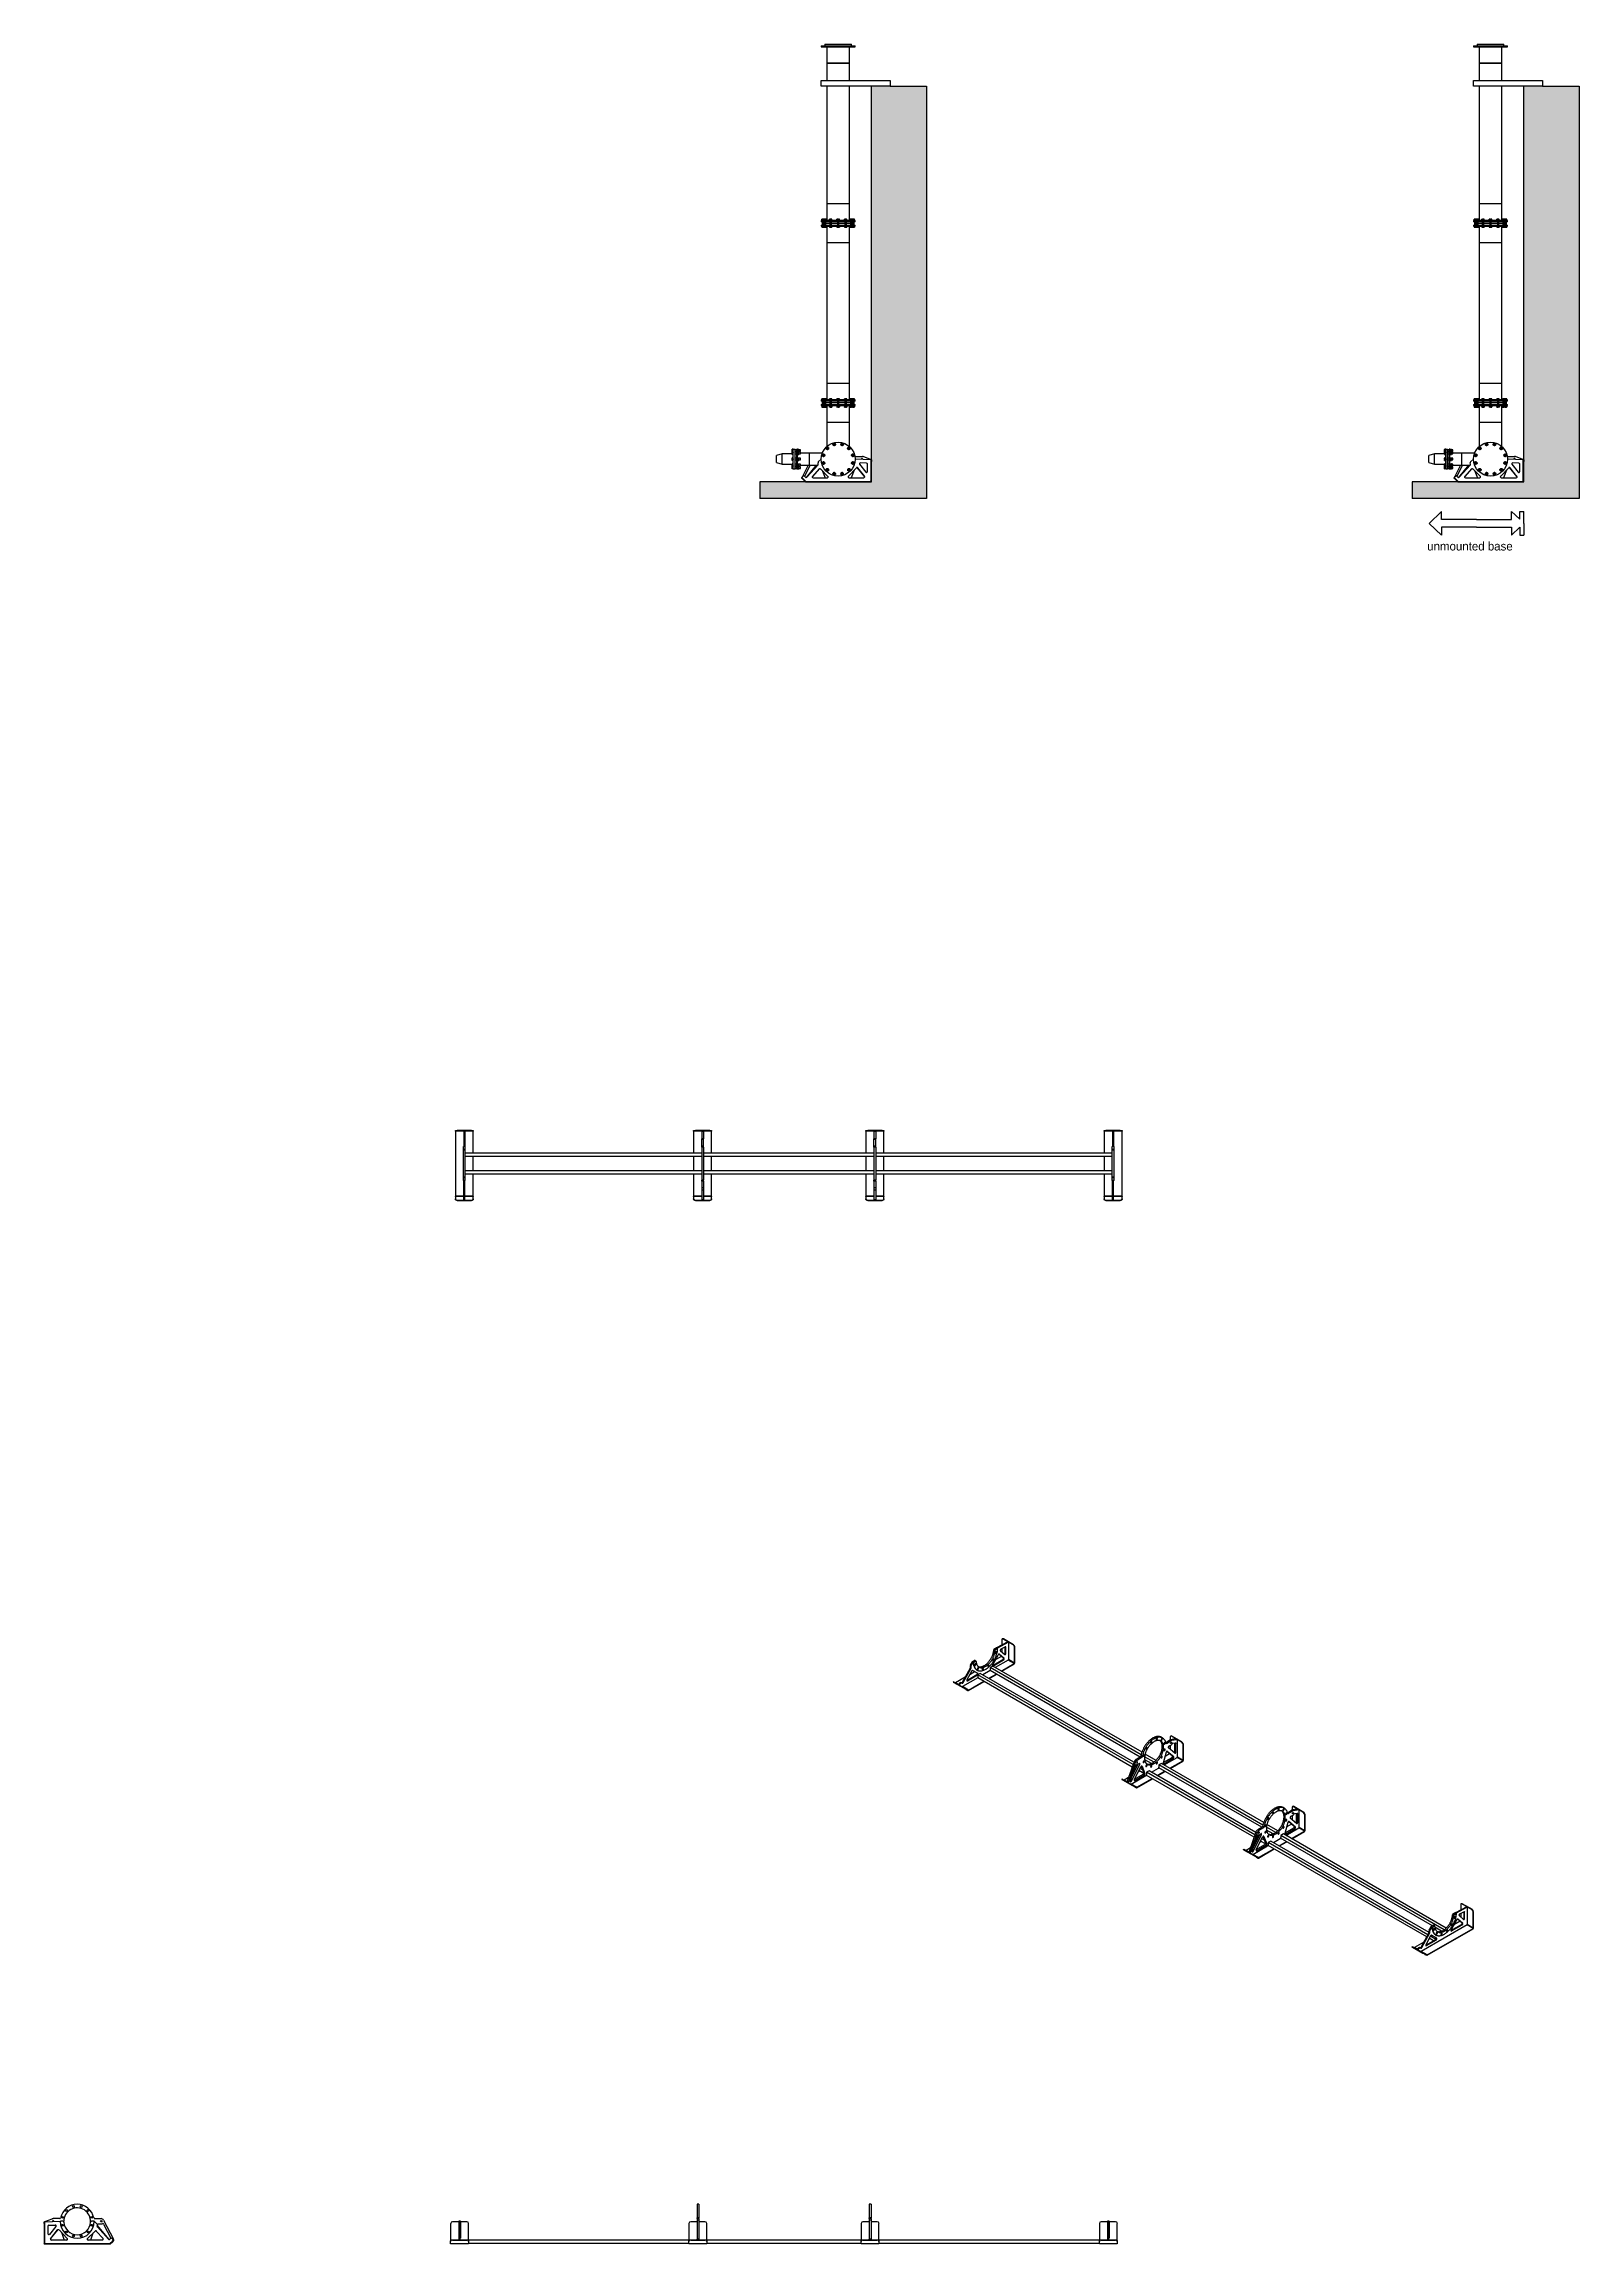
# Model space of a CAD drawing. Header units: inches. Extents: x 0.9 to 28, y -4.2 to 11.7.
# Drawn here: x 19.03 to 27.98, y -2.9 to 9.92 of the extents above; entities that cross this region are included whole.
import ezdxf

# ---------------------------------------------------------------- set-up
doc = ezdxf.new("R2010")
doc.units = ezdxf.units.IN
doc.header["$MEASUREMENT"] = 0

msp = doc.modelspace()

# ---------------------------------------------------------------- texts
at = {"insert": (27.092, 7.015), "char_height": 0.05, "attachment_point": 1}
msp.add_mtext_dynamic_manual_height_columns('unmounted base', width=0.72629, gutter_width=0.689, heights=[0], dxfattribs=at)

# ---------------------------------------------------------------- hatches: boundary and pattern name
h = msp.add_hatch()
h.set_pattern_fill('AR-CONC', color=256, scale=0.01)
h.set_pattern_definition([(50, (0, 0), (0.07172602, -0.00627521), [0.0075, -0.0825]), (355, (0, 0), (-0.01387513, 0.07521921), [0.006, -0.066]), (100.45144, (0.00598, -0.00052), (0.05785088, 0.068944), [0.00637402, -0.07011421]), (46.1842, (0, 0.02), (0.10672413, -0.01655193), [0.01125, -0.12375]), (96.63564, (0.00889, 0.01862), (0.0934662, 0.09741186), [0.00956103, -0.10517138]), (351.18416, (0, 0.02), (0.0934662, 0.09741186), [0.009, -0.099]), (21, (0.01, 0.015), (0.0596907, -0.04026189), [0.0075, -0.0825]), (326, (0.01, 0.015), (0.02433153, 0.072515), [0.006, -0.066]), (71.45144, (0.014974, 0.011645), (0.08402224, 0.03225312), [0.00637402, -0.07011421]), (37.5, (0, 0), (0.001215986, 0.033289385), [0, -0.0652, 0, -0.067, 0, -0.06625]), (7.5, (0, 0), (0.026306954, 0.03944117), [0, -0.0382, 0, -0.0637, 0, -0.02525]), (327.5, (-0.0223, 0), (0.053382244, -0.002255487), [0, -0.025, 0, -0.078, 0, -0.1035]), (317.5, (-0.0323, 0), (0.05831862, 0.0100105), [0, -0.0325, 0, -0.0518, 0, -0.0735])])
h.paths.add_polyline_path([(24.175, 9.671), (23.962, 9.671), (23.853, 9.671), (23.853, 7.494), (23.853, 7.484), (23.853, 7.37), (23.853, 7.365), (23.848, 7.365), (23.47, 7.365), (23.203, 7.365), (23.203, 7.267), (24.175, 7.267)])
h = msp.add_hatch()
h.set_pattern_fill('AR-CONC', color=256, scale=0.01)
h.set_pattern_definition([(50, (3.801593, 0), (0.07172602, -0.00627521), [0.0075, -0.0825]), (355, (3.80159, 0), (-0.01387513, 0.07521921), [0.006, -0.066]), (100.45144, (3.80757, -0.00052), (0.05785088, 0.068944), [0.00637402, -0.07011421]), (46.1842, (3.80159, 0.02), (0.10672413, -0.01655193), [0.01125, -0.12375]), (96.63564, (3.81049, 0.01862), (0.0934662, 0.09741186), [0.00956103, -0.10517138]), (351.18416, (3.80159, 0.02), (0.0934662, 0.09741186), [0.009, -0.099]), (21, (3.811593, 0.015), (0.0596907, -0.04026189), [0.0075, -0.0825]), (326, (3.81159, 0.015), (0.02433153, 0.072515), [0.006, -0.066]), (71.45144, (3.81657, 0.011645), (0.08402224, 0.03225312), [0.00637402, -0.07011421]), (37.5, (3.801593, 0), (0.001215986, 0.033289385), [0, -0.0652, 0, -0.067, 0, -0.06625]), (7.5, (3.801593, 0), (0.026306954, 0.03944117), [0, -0.0382, 0, -0.0637, 0, -0.02525]), (327.5, (3.779293, 0), (0.053382244, -0.002255487), [0, -0.025, 0, -0.078, 0, -0.1035]), (317.5, (3.769293, 0), (0.05831862, 0.0100105), [0, -0.0325, 0, -0.0518, 0, -0.0735])])
h.paths.add_polyline_path([(27.977, 9.671), (27.763, 9.671), (27.655, 9.671), (27.655, 7.494), (27.655, 7.484), (27.655, 7.37), (27.655, 7.365), (27.65, 7.365), (27.272, 7.365), (27.004, 7.365), (27.004, 7.267), (27.977, 7.267)])

# ---------------------------------------------------------------- linework, layer by layer
at = {"color": 7, "linetype": 'Continuous', "lineweight": 25}
for p, q in [((23.56, 9.906), (23.56, 9.899)), ((23.56, 9.906), (23.659, 9.906)), ((23.56, 9.899), (23.659, 9.899)), ((23.581, 9.916), (23.581, 9.906)), ((23.581, 9.916), (23.659, 9.916)), ((23.593, 9.899), (23.593, 9.804)), ((23.659, 9.916), (23.737, 9.916)), ((23.659, 9.906), (23.758, 9.906)), ((23.659, 9.899), (23.758, 9.899)), ((23.726, 9.804), (23.726, 9.899)), ((23.737, 9.906), (23.737, 9.916)), ((23.758, 9.899), (23.758, 9.906)), ((27.362, 9.906), (27.362, 9.899)), ((27.362, 9.906), (27.461, 9.906)), ((27.362, 9.899), (27.461, 9.899)), ((27.383, 9.916), (27.383, 9.906)), ((27.383, 9.916), (27.461, 9.916)), ((27.395, 9.899), (27.395, 9.804)), ((27.461, 9.916), (27.539, 9.916)), ((27.461, 9.906), (27.56, 9.906)), ((27.461, 9.899), (27.56, 9.899)), ((27.527, 9.804), (27.527, 9.899)), ((27.539, 9.906), (27.539, 9.916)), ((27.56, 9.899), (27.56, 9.906)), ((23.593, 9.804), (23.593, 9.704)), ((23.593, 9.804), (23.659, 9.804)), ((23.726, 9.804), (23.593, 9.804)), ((23.659, 9.804), (23.726, 9.804)), ((23.726, 9.704), (23.726, 9.804)), ((27.395, 9.804), (27.395, 9.704)), ((27.395, 9.804), (27.461, 9.804)), ((27.527, 9.804), (27.395, 9.804)), ((27.461, 9.804), (27.527, 9.804)), ((27.527, 9.704), (27.527, 9.804)), ((23.593, 9.671), (23.593, 8.984)), ((23.726, 8.984), (23.726, 9.671)), ((27.395, 9.671), (27.395, 8.984)), ((27.527, 8.984), (27.527, 9.671)), ((23.593, 8.984), (23.593, 8.888)), ((23.659, 8.984), (23.593, 8.984)), ((23.726, 8.984), (23.593, 8.984)), ((23.726, 8.984), (23.659, 8.984)), ((23.726, 8.888), (23.726, 8.984)), ((27.395, 8.984), (27.395, 8.888)), ((27.461, 8.984), (27.395, 8.984)), ((27.527, 8.984), (27.395, 8.984)), ((27.527, 8.984), (27.461, 8.984)), ((27.527, 8.888), (27.527, 8.984)), ((23.56, 8.888), (23.56, 8.881)), ((23.758, 8.888), (23.56, 8.888)), ((23.758, 8.881), (23.56, 8.881)), ((23.56, 8.861), (23.56, 8.854)), ((23.56, 8.861), (23.758, 8.861)), ((23.56, 8.854), (23.758, 8.854)), ((23.564, 8.896), (23.567, 8.896)), ((23.564, 8.888), (23.564, 8.895)), ((23.564, 8.888), (23.564, 8.888)), ((23.564, 8.888), (23.567, 8.888)), ((23.564, 8.854), (23.564, 8.848)), ((23.564, 8.848), (23.567, 8.848)), ((23.566, 8.881), (23.566, 8.861)), ((23.574, 8.896), (23.567, 8.896)), ((23.567, 8.888), (23.571, 8.888)), ((23.567, 8.848), (23.574, 8.848)), ((23.571, 8.888), (23.571, 8.895)), ((23.571, 8.888), (23.574, 8.888)), ((23.571, 8.854), (23.571, 8.848)), ((23.576, 8.896), (23.574, 8.896)), ((23.574, 8.888), (23.575, 8.888)), ((23.576, 8.848), (23.574, 8.848)), ((23.576, 8.848), (23.574, 8.848)), ((23.576, 8.896), (23.575, 8.895)), ((23.575, 8.888), (23.575, 8.895)), ((23.577, 8.888), (23.575, 8.888)), ((23.575, 8.861), (23.575, 8.881)), ((23.575, 8.854), (23.575, 8.848)), ((23.575, 8.848), (23.576, 8.848)), ((23.577, 8.896), (23.576, 8.896)), ((23.576, 8.888), (23.576, 8.888)), ((23.576, 8.848), (23.577, 8.848)), ((23.577, 8.896), (23.583, 8.896)), ((23.579, 8.888), (23.577, 8.888)), ((23.577, 8.848), (23.583, 8.848)), ((23.578, 8.881), (23.578, 8.861)), ((23.579, 8.888), (23.579, 8.895)), ((23.579, 8.888), (23.583, 8.888)), ((23.579, 8.854), (23.579, 8.848)), ((23.589, 8.896), (23.583, 8.896)), ((23.583, 8.888), (23.587, 8.888)), ((23.583, 8.848), (23.589, 8.848)), ((23.587, 8.888), (23.587, 8.895)), ((23.587, 8.888), (23.589, 8.888)), ((23.587, 8.861), (23.587, 8.881)), ((23.61, 8.871), (23.587, 8.871)), ((23.587, 8.854), (23.587, 8.848)), ((23.591, 8.895), (23.589, 8.896)), ((23.589, 8.896), (23.589, 8.896)), ((23.589, 8.888), (23.589, 8.888)), ((23.589, 8.888), (23.591, 8.888)), ((23.589, 8.848), (23.591, 8.848)), ((23.589, 8.848), (23.589, 8.848)), ((23.591, 8.888), (23.591, 8.895)), ((23.591, 8.854), (23.591, 8.848)), ((23.593, 8.854), (23.593, 8.759)), ((23.612, 8.896), (23.608, 8.896)), ((23.608, 8.888), (23.608, 8.895)), ((23.608, 8.888), (23.608, 8.888)), ((23.612, 8.888), (23.608, 8.888)), ((23.608, 8.854), (23.608, 8.848)), ((23.608, 8.848), (23.612, 8.848)), ((23.61, 8.881), (23.61, 8.861)), ((23.612, 8.896), (23.618, 8.896)), ((23.615, 8.888), (23.612, 8.888)), ((23.612, 8.848), (23.618, 8.848)), ((23.615, 8.888), (23.615, 8.895)), ((23.615, 8.888), (23.618, 8.888)), ((23.615, 8.854), (23.615, 8.848)), ((23.622, 8.896), (23.618, 8.896)), ((23.618, 8.888), (23.622, 8.888)), ((23.618, 8.848), (23.622, 8.848)), ((23.62, 8.861), (23.62, 8.881)), ((23.655, 8.871), (23.62, 8.871)), ((23.622, 8.888), (23.622, 8.895)), ((23.622, 8.888), (23.622, 8.888)), ((23.622, 8.854), (23.622, 8.848)), ((23.652, 8.896), (23.651, 8.895)), ((23.651, 8.888), (23.651, 8.895)), ((23.651, 8.888), (23.653, 8.888)), ((23.651, 8.854), (23.651, 8.848)), ((23.651, 8.848), (23.652, 8.848)), ((23.653, 8.896), (23.652, 8.896)), ((23.652, 8.888), (23.652, 8.888)), ((23.652, 8.848), (23.653, 8.848)), ((23.659, 8.896), (23.653, 8.896)), ((23.653, 8.888), (23.655, 8.888)), ((23.653, 8.848), (23.659, 8.848)), ((23.655, 8.888), (23.655, 8.895)), ((23.659, 8.888), (23.655, 8.888)), ((23.655, 8.881), (23.655, 8.861)), ((23.655, 8.854), (23.655, 8.848)), ((23.659, 8.896), (23.665, 8.896)), ((23.663, 8.888), (23.659, 8.888)), ((23.659, 8.848), (23.665, 8.848)), ((23.663, 8.888), (23.663, 8.895)), ((23.663, 8.888), (23.665, 8.888)), ((23.663, 8.854), (23.663, 8.848)), ((23.664, 8.861), (23.664, 8.881)), ((23.699, 8.871), (23.664, 8.871)), ((23.666, 8.896), (23.665, 8.896)), ((23.665, 8.888), (23.667, 8.888)), ((23.665, 8.848), (23.666, 8.848)), ((23.667, 8.895), (23.666, 8.896)), ((23.666, 8.888), (23.666, 8.888)), ((23.666, 8.848), (23.667, 8.848)), ((23.667, 8.888), (23.667, 8.895)), ((23.667, 8.854), (23.667, 8.848)), ((23.7, 8.896), (23.697, 8.896)), ((23.697, 8.888), (23.697, 8.895)), ((23.697, 8.888), (23.697, 8.888)), ((23.697, 8.888), (23.7, 8.888)), ((23.697, 8.854), (23.697, 8.848)), ((23.697, 8.848), (23.7, 8.848)), ((23.699, 8.881), (23.699, 8.861)), ((23.707, 8.896), (23.7, 8.896)), ((23.7, 8.888), (23.704, 8.888)), ((23.7, 8.848), (23.707, 8.848)), ((23.704, 8.888), (23.704, 8.895)), ((23.707, 8.888), (23.704, 8.888)), ((23.704, 8.854), (23.704, 8.848)), ((23.707, 8.896), (23.71, 8.896)), ((23.71, 8.888), (23.707, 8.888)), ((23.707, 8.848), (23.71, 8.848)), ((23.708, 8.861), (23.708, 8.881)), ((23.731, 8.871), (23.708, 8.871)), ((23.71, 8.888), (23.71, 8.895)), ((23.71, 8.888), (23.71, 8.888)), ((23.71, 8.854), (23.71, 8.848)), ((23.726, 8.759), (23.726, 8.854)), ((23.729, 8.896), (23.728, 8.895)), ((23.728, 8.888), (23.728, 8.895)), ((23.728, 8.888), (23.73, 8.888)), ((23.728, 8.854), (23.728, 8.848)), ((23.728, 8.848), (23.729, 8.848)), ((23.73, 8.896), (23.729, 8.896)), ((23.729, 8.888), (23.729, 8.888)), ((23.729, 8.848), (23.73, 8.848)), ((23.736, 8.896), (23.73, 8.896)), ((23.73, 8.888), (23.732, 8.888)), ((23.73, 8.848), (23.736, 8.848)), ((23.731, 8.881), (23.731, 8.861)), ((23.732, 8.888), (23.732, 8.895)), ((23.732, 8.888), (23.736, 8.888)), ((23.732, 8.854), (23.732, 8.848)), ((23.742, 8.896), (23.736, 8.896)), ((23.736, 8.888), (23.74, 8.888)), ((23.736, 8.848), (23.742, 8.848)), ((23.74, 8.888), (23.74, 8.895)), ((23.742, 8.888), (23.74, 8.888)), ((23.74, 8.854), (23.74, 8.848)), ((23.741, 8.861), (23.741, 8.881)), ((23.742, 8.896), (23.743, 8.896)), ((23.744, 8.888), (23.742, 8.888)), ((23.742, 8.848), (23.743, 8.848)), ((23.744, 8.895), (23.743, 8.896)), ((23.744, 8.896), (23.743, 8.896)), ((23.744, 8.896), (23.743, 8.896)), ((23.743, 8.888), (23.743, 8.888)), ((23.743, 8.881), (23.743, 8.861)), ((23.743, 8.848), (23.744, 8.848)), ((23.743, 8.848), (23.744, 8.848)), ((23.751, 8.896), (23.744, 8.896)), ((23.744, 8.888), (23.744, 8.895)), ((23.744, 8.888), (23.748, 8.888)), ((23.744, 8.888), (23.744, 8.888)), ((23.744, 8.854), (23.744, 8.848)), ((23.744, 8.848), (23.751, 8.848)), ((23.748, 8.888), (23.748, 8.895)), ((23.748, 8.888), (23.751, 8.888)), ((23.748, 8.854), (23.748, 8.848)), ((23.755, 8.896), (23.751, 8.896)), ((23.751, 8.888), (23.755, 8.888)), ((23.751, 8.848), (23.755, 8.848)), ((23.752, 8.861), (23.752, 8.881)), ((23.755, 8.888), (23.755, 8.895)), ((23.755, 8.888), (23.755, 8.888)), ((23.755, 8.854), (23.755, 8.848)), ((23.758, 8.881), (23.758, 8.888)), ((23.758, 8.854), (23.758, 8.861)), ((27.362, 8.888), (27.362, 8.881)), ((27.56, 8.888), (27.362, 8.888)), ((27.56, 8.881), (27.362, 8.881)), ((27.362, 8.861), (27.362, 8.854)), ((27.362, 8.861), (27.56, 8.861)), ((27.362, 8.854), (27.56, 8.854)), ((27.366, 8.896), (27.369, 8.896)), ((27.366, 8.888), (27.366, 8.895)), ((27.366, 8.888), (27.366, 8.888)), ((27.366, 8.888), (27.369, 8.888)), ((27.366, 8.854), (27.366, 8.848)), ((27.366, 8.848), (27.369, 8.848)), ((27.368, 8.881), (27.368, 8.861)), ((27.376, 8.896), (27.369, 8.896)), ((27.369, 8.888), (27.372, 8.888)), ((27.369, 8.848), (27.376, 8.848)), ((27.372, 8.888), (27.372, 8.895)), ((27.372, 8.888), (27.376, 8.888)), ((27.372, 8.854), (27.372, 8.848)), ((27.377, 8.896), (27.376, 8.895)), ((27.377, 8.896), (27.376, 8.896)), ((27.376, 8.888), (27.376, 8.895)), ((27.376, 8.888), (27.376, 8.888)), ((27.378, 8.888), (27.376, 8.888)), ((27.376, 8.854), (27.376, 8.848)), ((27.376, 8.848), (27.377, 8.848)), ((27.377, 8.848), (27.376, 8.848)), ((27.377, 8.848), (27.376, 8.848)), ((27.378, 8.896), (27.377, 8.896)), ((27.377, 8.888), (27.377, 8.888)), ((27.377, 8.861), (27.377, 8.881)), ((27.377, 8.848), (27.378, 8.848)), ((27.378, 8.896), (27.384, 8.896)), ((27.38, 8.888), (27.378, 8.888)), ((27.378, 8.848), (27.384, 8.848)), ((27.38, 8.888), (27.38, 8.895)), ((27.38, 8.888), (27.384, 8.888)), ((27.38, 8.881), (27.38, 8.861)), ((27.38, 8.854), (27.38, 8.848)), ((27.39, 8.896), (27.384, 8.896)), ((27.384, 8.888), (27.388, 8.888)), ((27.384, 8.848), (27.39, 8.848)), ((27.388, 8.888), (27.388, 8.895)), ((27.388, 8.888), (27.39, 8.888)), ((27.388, 8.854), (27.388, 8.848)), ((27.389, 8.861), (27.389, 8.881)), ((27.412, 8.871), (27.389, 8.871)), ((27.391, 8.896), (27.39, 8.896)), ((27.39, 8.888), (27.392, 8.888)), ((27.391, 8.848), (27.39, 8.848)), ((27.392, 8.895), (27.391, 8.896)), ((27.391, 8.888), (27.391, 8.888)), ((27.391, 8.848), (27.392, 8.848)), ((27.392, 8.888), (27.392, 8.895)), ((27.392, 8.854), (27.392, 8.848)), ((27.395, 8.854), (27.395, 8.759)), ((27.413, 8.896), (27.41, 8.896)), ((27.41, 8.888), (27.41, 8.895)), ((27.41, 8.888), (27.41, 8.888)), ((27.413, 8.888), (27.41, 8.888)), ((27.41, 8.854), (27.41, 8.848)), ((27.41, 8.848), (27.413, 8.848)), ((27.412, 8.881), (27.412, 8.861)), ((27.413, 8.896), (27.42, 8.896)), ((27.417, 8.888), (27.413, 8.888)), ((27.413, 8.848), (27.42, 8.848)), ((27.417, 8.888), (27.417, 8.895)), ((27.417, 8.888), (27.42, 8.888)), ((27.417, 8.854), (27.417, 8.848)), ((27.423, 8.896), (27.42, 8.896)), ((27.42, 8.888), (27.423, 8.888)), ((27.42, 8.848), (27.423, 8.848)), ((27.421, 8.861), (27.421, 8.881)), ((27.456, 8.871), (27.421, 8.871)), ((27.423, 8.888), (27.423, 8.895)), ((27.423, 8.888), (27.423, 8.888)), ((27.423, 8.854), (27.423, 8.848)), ((27.454, 8.896), (27.453, 8.895)), ((27.453, 8.888), (27.453, 8.895)), ((27.453, 8.888), (27.455, 8.888)), ((27.453, 8.854), (27.453, 8.848)), ((27.453, 8.848), (27.454, 8.848)), ((27.455, 8.896), (27.454, 8.896)), ((27.454, 8.888), (27.454, 8.888)), ((27.454, 8.848), (27.455, 8.848)), ((27.461, 8.896), (27.455, 8.896)), ((27.455, 8.888), (27.457, 8.888)), ((27.455, 8.848), (27.461, 8.848)), ((27.456, 8.881), (27.456, 8.861)), ((27.457, 8.888), (27.457, 8.895)), ((27.461, 8.888), (27.457, 8.888)), ((27.457, 8.854), (27.457, 8.848)), ((27.461, 8.896), (27.467, 8.896)), ((27.465, 8.888), (27.461, 8.888)), ((27.461, 8.848), (27.467, 8.848)), ((27.465, 8.888), (27.465, 8.895)), ((27.465, 8.888), (27.467, 8.888)), ((27.465, 8.861), (27.465, 8.881)), ((27.501, 8.871), (27.465, 8.871)), ((27.465, 8.854), (27.465, 8.848)), ((27.468, 8.896), (27.467, 8.896)), ((27.467, 8.888), (27.469, 8.888)), ((27.467, 8.848), (27.468, 8.848)), ((27.469, 8.895), (27.468, 8.896)), ((27.468, 8.888), (27.468, 8.888)), ((27.468, 8.848), (27.469, 8.848)), ((27.469, 8.888), (27.469, 8.895)), ((27.469, 8.854), (27.469, 8.848)), ((27.502, 8.896), (27.498, 8.896)), ((27.498, 8.888), (27.498, 8.895)), ((27.498, 8.888), (27.498, 8.888)), ((27.498, 8.888), (27.502, 8.888)), ((27.498, 8.854), (27.498, 8.848)), ((27.498, 8.848), (27.502, 8.848)), ((27.501, 8.881), (27.501, 8.861)), ((27.509, 8.896), (27.502, 8.896)), ((27.502, 8.888), (27.505, 8.888)), ((27.502, 8.848), (27.509, 8.848)), ((27.505, 8.888), (27.505, 8.895)), ((27.509, 8.888), (27.505, 8.888)), ((27.505, 8.854), (27.505, 8.848)), ((27.509, 8.896), (27.512, 8.896)), ((27.512, 8.888), (27.509, 8.888)), ((27.509, 8.848), (27.512, 8.848)), ((27.51, 8.861), (27.51, 8.881)), ((27.533, 8.871), (27.51, 8.871)), ((27.512, 8.888), (27.512, 8.895)), ((27.512, 8.888), (27.512, 8.888)), ((27.512, 8.854), (27.512, 8.848)), ((27.527, 8.759), (27.527, 8.854)), ((27.531, 8.896), (27.53, 8.895)), ((27.53, 8.888), (27.53, 8.895)), ((27.53, 8.888), (27.532, 8.888)), ((27.53, 8.854), (27.53, 8.848)), ((27.53, 8.848), (27.531, 8.848)), ((27.532, 8.896), (27.531, 8.896)), ((27.531, 8.888), (27.531, 8.888)), ((27.531, 8.848), (27.532, 8.848)), ((27.538, 8.896), (27.532, 8.896)), ((27.532, 8.888), (27.534, 8.888)), ((27.532, 8.848), (27.538, 8.848)), ((27.533, 8.881), (27.533, 8.861)), ((27.534, 8.888), (27.534, 8.895)), ((27.534, 8.888), (27.538, 8.888)), ((27.534, 8.854), (27.534, 8.848)), ((27.544, 8.896), (27.538, 8.896)), ((27.538, 8.888), (27.542, 8.888)), ((27.538, 8.848), (27.544, 8.848)), ((27.542, 8.888), (27.542, 8.895)), ((27.544, 8.888), (27.542, 8.888)), ((27.542, 8.861), (27.542, 8.881)), ((27.542, 8.854), (27.542, 8.848)), ((27.545, 8.895), (27.544, 8.896)), ((27.546, 8.896), (27.544, 8.896)), ((27.544, 8.896), (27.544, 8.896)), ((27.544, 8.888), (27.544, 8.888)), ((27.545, 8.888), (27.544, 8.888)), ((27.544, 8.848), (27.545, 8.848)), ((27.544, 8.848), (27.546, 8.848)), ((27.544, 8.848), (27.544, 8.848)), ((27.546, 8.896), (27.545, 8.896)), ((27.545, 8.888), (27.545, 8.895)), ((27.545, 8.888), (27.546, 8.888)), ((27.545, 8.881), (27.545, 8.861)), ((27.545, 8.854), (27.545, 8.848)), ((27.553, 8.896), (27.546, 8.896)), ((27.546, 8.888), (27.549, 8.888)), ((27.546, 8.848), (27.553, 8.848)), ((27.549, 8.888), (27.549, 8.895)), ((27.549, 8.888), (27.553, 8.888)), ((27.549, 8.854), (27.549, 8.848)), ((27.556, 8.896), (27.553, 8.896)), ((27.553, 8.888), (27.556, 8.888)), ((27.553, 8.848), (27.556, 8.848)), ((27.554, 8.861), (27.554, 8.881)), ((27.556, 8.888), (27.556, 8.895)), ((27.556, 8.888), (27.556, 8.888)), ((27.556, 8.854), (27.556, 8.848)), ((27.56, 8.881), (27.56, 8.888)), ((27.56, 8.854), (27.56, 8.861)), ((23.593, 8.759), (23.593, 7.938)), ((23.593, 8.759), (23.726, 8.759)), ((23.726, 7.938), (23.726, 8.759)), ((27.395, 8.759), (27.395, 7.938)), ((27.395, 8.759), (27.527, 8.759)), ((27.527, 7.938), (27.527, 8.759)), ((23.56, 7.843), (23.56, 7.836)), ((23.659, 7.843), (23.56, 7.843)), ((23.659, 7.836), (23.56, 7.836)), ((23.567, 7.849), (23.564, 7.849)), ((23.564, 7.843), (23.564, 7.848)), ((23.566, 7.836), (23.566, 7.815)), ((23.574, 7.849), (23.567, 7.849)), ((23.571, 7.843), (23.571, 7.848)), ((23.576, 7.849), (23.574, 7.849)), ((23.576, 7.849), (23.575, 7.848)), ((23.575, 7.843), (23.575, 7.848)), ((23.575, 7.815), (23.575, 7.836)), ((23.577, 7.849), (23.576, 7.849)), ((23.583, 7.849), (23.577, 7.849)), ((23.578, 7.836), (23.578, 7.815)), ((23.579, 7.843), (23.579, 7.848)), ((23.589, 7.849), (23.583, 7.849)), ((23.587, 7.843), (23.587, 7.848)), ((23.587, 7.815), (23.587, 7.836)), ((23.61, 7.826), (23.587, 7.826)), ((23.591, 7.848), (23.589, 7.849)), ((23.589, 7.849), (23.589, 7.849)), ((23.591, 7.843), (23.591, 7.848)), ((23.593, 7.938), (23.593, 7.843)), ((23.659, 7.938), (23.593, 7.938)), ((23.726, 7.938), (23.593, 7.938)), ((23.612, 7.849), (23.608, 7.849)), ((23.608, 7.843), (23.608, 7.848)), ((23.61, 7.836), (23.61, 7.815)), ((23.618, 7.849), (23.612, 7.849)), ((23.615, 7.843), (23.615, 7.848)), ((23.622, 7.849), (23.618, 7.849)), ((23.62, 7.815), (23.62, 7.836)), ((23.655, 7.826), (23.62, 7.826)), ((23.622, 7.843), (23.622, 7.848)), ((23.652, 7.849), (23.651, 7.848)), ((23.651, 7.843), (23.651, 7.848)), ((23.653, 7.849), (23.652, 7.849)), ((23.659, 7.849), (23.653, 7.849)), ((23.655, 7.843), (23.655, 7.848)), ((23.655, 7.836), (23.655, 7.815)), ((23.726, 7.938), (23.659, 7.938)), ((23.665, 7.849), (23.659, 7.849)), ((23.758, 7.843), (23.659, 7.843)), ((23.758, 7.836), (23.659, 7.836)), ((23.663, 7.843), (23.663, 7.848)), ((23.664, 7.815), (23.664, 7.836)), ((23.699, 7.826), (23.664, 7.826)), ((23.666, 7.849), (23.665, 7.849)), ((23.667, 7.848), (23.666, 7.849)), ((23.667, 7.843), (23.667, 7.848)), ((23.7, 7.849), (23.697, 7.849)), ((23.697, 7.843), (23.697, 7.848)), ((23.699, 7.836), (23.699, 7.815)), ((23.707, 7.849), (23.7, 7.849)), ((23.704, 7.843), (23.704, 7.848)), ((23.71, 7.849), (23.707, 7.849)), ((23.708, 7.815), (23.708, 7.836)), ((23.731, 7.826), (23.708, 7.826)), ((23.71, 7.843), (23.71, 7.848)), ((23.726, 7.843), (23.726, 7.938)), ((23.729, 7.849), (23.728, 7.848)), ((23.728, 7.843), (23.728, 7.848)), ((23.729, 7.849), (23.73, 7.849)), ((23.736, 7.849), (23.73, 7.849)), ((23.731, 7.836), (23.731, 7.815)), ((23.732, 7.843), (23.732, 7.848)), ((23.742, 7.849), (23.736, 7.849)), ((23.74, 7.843), (23.74, 7.848)), ((23.741, 7.815), (23.741, 7.836)), ((23.743, 7.849), (23.742, 7.849)), ((23.744, 7.848), (23.743, 7.849)), ((23.743, 7.849), (23.744, 7.849)), ((23.743, 7.849), (23.744, 7.849)), ((23.743, 7.836), (23.743, 7.815)), ((23.751, 7.849), (23.744, 7.849)), ((23.744, 7.843), (23.744, 7.848)), ((23.748, 7.843), (23.748, 7.848)), ((23.755, 7.849), (23.751, 7.849)), ((23.752, 7.815), (23.752, 7.836)), ((23.755, 7.843), (23.755, 7.848)), ((23.758, 7.836), (23.758, 7.843)), ((27.362, 7.843), (27.362, 7.836)), ((27.461, 7.843), (27.362, 7.843)), ((27.461, 7.836), (27.362, 7.836)), ((27.369, 7.849), (27.366, 7.849)), ((27.366, 7.843), (27.366, 7.848)), ((27.368, 7.836), (27.368, 7.815)), ((27.376, 7.849), (27.369, 7.849)), ((27.372, 7.843), (27.372, 7.848)), ((27.377, 7.849), (27.376, 7.848)), ((27.377, 7.849), (27.376, 7.849)), ((27.376, 7.843), (27.376, 7.848)), ((27.378, 7.849), (27.377, 7.849)), ((27.377, 7.815), (27.377, 7.836)), ((27.384, 7.849), (27.378, 7.849)), ((27.38, 7.843), (27.38, 7.848)), ((27.38, 7.836), (27.38, 7.815)), ((27.39, 7.849), (27.384, 7.849)), ((27.388, 7.843), (27.388, 7.848)), ((27.389, 7.815), (27.389, 7.836)), ((27.412, 7.826), (27.389, 7.826)), ((27.391, 7.849), (27.39, 7.849)), ((27.392, 7.848), (27.391, 7.849)), ((27.392, 7.843), (27.392, 7.848)), ((27.395, 7.938), (27.395, 7.843)), ((27.461, 7.938), (27.395, 7.938)), ((27.527, 7.938), (27.395, 7.938)), ((27.413, 7.849), (27.41, 7.849)), ((27.41, 7.843), (27.41, 7.848)), ((27.412, 7.836), (27.412, 7.815)), ((27.42, 7.849), (27.413, 7.849)), ((27.417, 7.843), (27.417, 7.848)), ((27.423, 7.849), (27.42, 7.849)), ((27.421, 7.815), (27.421, 7.836)), ((27.456, 7.826), (27.421, 7.826)), ((27.423, 7.843), (27.423, 7.848)), ((27.454, 7.849), (27.453, 7.848)), ((27.453, 7.843), (27.453, 7.848)), ((27.455, 7.849), (27.454, 7.849)), ((27.461, 7.849), (27.455, 7.849)), ((27.456, 7.836), (27.456, 7.815)), ((27.457, 7.843), (27.457, 7.848)), ((27.527, 7.938), (27.461, 7.938)), ((27.467, 7.849), (27.461, 7.849)), ((27.56, 7.843), (27.461, 7.843)), ((27.56, 7.836), (27.461, 7.836)), ((27.465, 7.843), (27.465, 7.848)), ((27.465, 7.815), (27.465, 7.836)), ((27.501, 7.826), (27.465, 7.826)), ((27.468, 7.849), (27.467, 7.849)), ((27.469, 7.848), (27.468, 7.849)), ((27.469, 7.843), (27.469, 7.848)), ((27.502, 7.849), (27.498, 7.849)), ((27.498, 7.843), (27.498, 7.848)), ((27.501, 7.836), (27.501, 7.815)), ((27.509, 7.849), (27.502, 7.849)), ((27.505, 7.843), (27.505, 7.848)), ((27.512, 7.849), (27.509, 7.849)), ((27.51, 7.815), (27.51, 7.836)), ((27.533, 7.826), (27.51, 7.826)), ((27.512, 7.843), (27.512, 7.848)), ((27.527, 7.843), (27.527, 7.938)), ((27.531, 7.849), (27.53, 7.848)), ((27.53, 7.843), (27.53, 7.848)), ((27.531, 7.849), (27.532, 7.849)), ((27.538, 7.849), (27.532, 7.849)), ((27.533, 7.836), (27.533, 7.815)), ((27.534, 7.843), (27.534, 7.848)), ((27.544, 7.849), (27.538, 7.849)), ((27.542, 7.843), (27.542, 7.848)), ((27.542, 7.815), (27.542, 7.836)), ((27.545, 7.848), (27.544, 7.849)), ((27.544, 7.849), (27.546, 7.849)), ((27.544, 7.849), (27.544, 7.849)), ((27.545, 7.849), (27.546, 7.849)), ((27.545, 7.843), (27.545, 7.848)), ((27.545, 7.836), (27.545, 7.815)), ((27.553, 7.849), (27.546, 7.849)), ((27.549, 7.843), (27.549, 7.848)), ((27.556, 7.849), (27.553, 7.849)), ((27.554, 7.815), (27.554, 7.836)), ((27.556, 7.843), (27.556, 7.848)), ((27.56, 7.836), (27.56, 7.843)), ((23.56, 7.815), (23.56, 7.809)), ((23.56, 7.815), (23.659, 7.815)), ((23.56, 7.809), (23.659, 7.809)), ((23.564, 7.809), (23.564, 7.809)), ((23.567, 7.809), (23.564, 7.809)), ((23.564, 7.809), (23.564, 7.802)), ((23.564, 7.801), (23.567, 7.801)), ((23.571, 7.809), (23.567, 7.809)), ((23.567, 7.801), (23.574, 7.801)), ((23.571, 7.809), (23.571, 7.802)), ((23.574, 7.809), (23.571, 7.809)), ((23.575, 7.809), (23.574, 7.809)), ((23.574, 7.801), (23.576, 7.801)), ((23.574, 7.801), (23.576, 7.801)), ((23.575, 7.809), (23.575, 7.802)), ((23.575, 7.809), (23.577, 7.809)), ((23.575, 7.802), (23.576, 7.801)), ((23.576, 7.809), (23.576, 7.809)), ((23.577, 7.801), (23.576, 7.801)), ((23.577, 7.809), (23.579, 7.809)), ((23.577, 7.801), (23.583, 7.801)), ((23.583, 7.809), (23.579, 7.809)), ((23.579, 7.809), (23.579, 7.802)), ((23.587, 7.809), (23.583, 7.809)), ((23.583, 7.801), (23.589, 7.801)), ((23.587, 7.809), (23.587, 7.802)), ((23.589, 7.809), (23.587, 7.809)), ((23.589, 7.809), (23.589, 7.809)), ((23.591, 7.809), (23.589, 7.809)), ((23.589, 7.801), (23.591, 7.802)), ((23.589, 7.801), (23.589, 7.801)), ((23.591, 7.809), (23.591, 7.802)), ((23.593, 7.809), (23.593, 7.713)), ((23.593, 7.713), (23.593, 7.571)), ((23.593, 7.713), (23.726, 7.713)), ((23.593, 7.713), (23.659, 7.713)), ((23.608, 7.809), (23.608, 7.809)), ((23.608, 7.809), (23.608, 7.802)), ((23.608, 7.809), (23.612, 7.809)), ((23.612, 7.801), (23.608, 7.801)), ((23.612, 7.809), (23.615, 7.809)), ((23.612, 7.801), (23.618, 7.801)), ((23.618, 7.809), (23.615, 7.809)), ((23.615, 7.809), (23.615, 7.802)), ((23.622, 7.809), (23.618, 7.809)), ((23.618, 7.801), (23.622, 7.801)), ((23.622, 7.809), (23.622, 7.809)), ((23.622, 7.809), (23.622, 7.802)), ((23.653, 7.809), (23.651, 7.809)), ((23.651, 7.809), (23.651, 7.802)), ((23.651, 7.802), (23.652, 7.801)), ((23.652, 7.809), (23.652, 7.809)), ((23.652, 7.801), (23.653, 7.801)), ((23.655, 7.809), (23.653, 7.809)), ((23.659, 7.801), (23.653, 7.801)), ((23.655, 7.809), (23.655, 7.802)), ((23.655, 7.809), (23.659, 7.809)), ((23.659, 7.815), (23.758, 7.815)), ((23.659, 7.809), (23.663, 7.809)), ((23.659, 7.809), (23.758, 7.809)), ((23.659, 7.801), (23.665, 7.801)), ((23.659, 7.713), (23.726, 7.713)), ((23.665, 7.809), (23.663, 7.809)), ((23.663, 7.809), (23.663, 7.802)), ((23.667, 7.809), (23.665, 7.809)), ((23.665, 7.801), (23.666, 7.801)), ((23.666, 7.809), (23.666, 7.809)), ((23.666, 7.801), (23.667, 7.802)), ((23.667, 7.809), (23.667, 7.802)), ((23.697, 7.809), (23.697, 7.809)), ((23.7, 7.809), (23.697, 7.809)), ((23.697, 7.809), (23.697, 7.802)), ((23.697, 7.801), (23.7, 7.801)), ((23.704, 7.809), (23.7, 7.809)), ((23.707, 7.801), (23.7, 7.801)), ((23.704, 7.809), (23.704, 7.802)), ((23.704, 7.809), (23.707, 7.809)), ((23.707, 7.809), (23.71, 7.809)), ((23.707, 7.801), (23.71, 7.801)), ((23.71, 7.809), (23.71, 7.809)), ((23.71, 7.809), (23.71, 7.802)), ((23.726, 7.713), (23.726, 7.809)), ((23.726, 7.571), (23.726, 7.713)), ((23.73, 7.809), (23.728, 7.809)), ((23.728, 7.809), (23.728, 7.802)), ((23.728, 7.802), (23.729, 7.801)), ((23.729, 7.809), (23.729, 7.809)), ((23.729, 7.801), (23.73, 7.801)), ((23.732, 7.809), (23.73, 7.809)), ((23.73, 7.801), (23.736, 7.801)), ((23.736, 7.809), (23.732, 7.809)), ((23.732, 7.809), (23.732, 7.802)), ((23.74, 7.809), (23.736, 7.809)), ((23.742, 7.801), (23.736, 7.801)), ((23.74, 7.809), (23.74, 7.802)), ((23.74, 7.809), (23.742, 7.809)), ((23.742, 7.809), (23.744, 7.809)), ((23.742, 7.801), (23.743, 7.801)), ((23.743, 7.809), (23.743, 7.809)), ((23.743, 7.801), (23.744, 7.802)), ((23.743, 7.801), (23.744, 7.801)), ((23.744, 7.809), (23.744, 7.809)), ((23.748, 7.809), (23.744, 7.809)), ((23.744, 7.809), (23.744, 7.802)), ((23.744, 7.801), (23.751, 7.801)), ((23.748, 7.809), (23.748, 7.802)), ((23.751, 7.809), (23.748, 7.809)), ((23.755, 7.809), (23.751, 7.809)), ((23.755, 7.801), (23.751, 7.801)), ((23.755, 7.809), (23.755, 7.809)), ((23.755, 7.809), (23.755, 7.802)), ((23.758, 7.809), (23.758, 7.815)), ((27.362, 7.815), (27.362, 7.809)), ((27.362, 7.815), (27.461, 7.815)), ((27.362, 7.809), (27.461, 7.809)), ((27.366, 7.809), (27.366, 7.809)), ((27.369, 7.809), (27.366, 7.809)), ((27.366, 7.809), (27.366, 7.802)), ((27.366, 7.801), (27.369, 7.801)), ((27.372, 7.809), (27.369, 7.809)), ((27.369, 7.801), (27.376, 7.801)), ((27.372, 7.809), (27.372, 7.802)), ((27.376, 7.809), (27.372, 7.809)), ((27.376, 7.809), (27.376, 7.802)), ((27.376, 7.809), (27.378, 7.809)), ((27.376, 7.809), (27.376, 7.809)), ((27.376, 7.802), (27.377, 7.801)), ((27.376, 7.801), (27.377, 7.801)), ((27.376, 7.801), (27.377, 7.801)), ((27.377, 7.809), (27.377, 7.809)), ((27.378, 7.801), (27.377, 7.801)), ((27.378, 7.809), (27.38, 7.809)), ((27.378, 7.801), (27.384, 7.801)), ((27.384, 7.809), (27.38, 7.809)), ((27.38, 7.809), (27.38, 7.802)), ((27.388, 7.809), (27.384, 7.809)), ((27.384, 7.801), (27.39, 7.801)), ((27.388, 7.809), (27.388, 7.802)), ((27.39, 7.809), (27.388, 7.809)), ((27.392, 7.809), (27.39, 7.809)), ((27.39, 7.801), (27.391, 7.801)), ((27.391, 7.809), (27.391, 7.809)), ((27.391, 7.801), (27.392, 7.802)), ((27.392, 7.809), (27.392, 7.802)), ((27.395, 7.809), (27.395, 7.713)), ((27.395, 7.713), (27.395, 7.571)), ((27.395, 7.713), (27.527, 7.713)), ((27.395, 7.713), (27.461, 7.713)), ((27.41, 7.809), (27.41, 7.809)), ((27.41, 7.809), (27.41, 7.802)), ((27.41, 7.809), (27.413, 7.809)), ((27.413, 7.801), (27.41, 7.801)), ((27.413, 7.809), (27.417, 7.809)), ((27.413, 7.801), (27.42, 7.801)), ((27.42, 7.809), (27.417, 7.809)), ((27.417, 7.809), (27.417, 7.802)), ((27.423, 7.809), (27.42, 7.809)), ((27.42, 7.801), (27.423, 7.801)), ((27.423, 7.809), (27.423, 7.809)), ((27.423, 7.809), (27.423, 7.802)), ((27.455, 7.809), (27.453, 7.809)), ((27.453, 7.809), (27.453, 7.802)), ((27.453, 7.802), (27.454, 7.801)), ((27.454, 7.809), (27.454, 7.809)), ((27.454, 7.801), (27.455, 7.801)), ((27.457, 7.809), (27.455, 7.809)), ((27.461, 7.801), (27.455, 7.801)), ((27.457, 7.809), (27.457, 7.802)), ((27.457, 7.809), (27.461, 7.809)), ((27.461, 7.815), (27.56, 7.815)), ((27.461, 7.809), (27.465, 7.809)), ((27.461, 7.809), (27.56, 7.809)), ((27.461, 7.801), (27.467, 7.801)), ((27.461, 7.713), (27.527, 7.713)), ((27.467, 7.809), (27.465, 7.809)), ((27.465, 7.809), (27.465, 7.802)), ((27.469, 7.809), (27.467, 7.809)), ((27.467, 7.801), (27.468, 7.801)), ((27.468, 7.809), (27.468, 7.809)), ((27.468, 7.801), (27.469, 7.802)), ((27.469, 7.809), (27.469, 7.802)), ((27.498, 7.809), (27.498, 7.809)), ((27.502, 7.809), (27.498, 7.809)), ((27.498, 7.809), (27.498, 7.802)), ((27.498, 7.801), (27.502, 7.801)), ((27.505, 7.809), (27.502, 7.809)), ((27.509, 7.801), (27.502, 7.801)), ((27.505, 7.809), (27.505, 7.802)), ((27.505, 7.809), (27.509, 7.809)), ((27.509, 7.809), (27.512, 7.809)), ((27.509, 7.801), (27.512, 7.801)), ((27.512, 7.809), (27.512, 7.809)), ((27.512, 7.809), (27.512, 7.802)), ((27.527, 7.713), (27.527, 7.809)), ((27.527, 7.571), (27.527, 7.713)), ((27.532, 7.809), (27.53, 7.809)), ((27.53, 7.809), (27.53, 7.802)), ((27.53, 7.802), (27.531, 7.801)), ((27.531, 7.809), (27.531, 7.809)), ((27.531, 7.801), (27.532, 7.801)), ((27.534, 7.809), (27.532, 7.809)), ((27.532, 7.801), (27.538, 7.801)), ((27.538, 7.809), (27.534, 7.809)), ((27.534, 7.809), (27.534, 7.802)), ((27.542, 7.809), (27.538, 7.809)), ((27.544, 7.801), (27.538, 7.801)), ((27.542, 7.809), (27.542, 7.802)), ((27.542, 7.809), (27.544, 7.809)), ((27.544, 7.809), (27.544, 7.809)), ((27.544, 7.809), (27.545, 7.809)), ((27.544, 7.801), (27.545, 7.802)), ((27.544, 7.801), (27.546, 7.801)), ((27.544, 7.801), (27.544, 7.801)), ((27.546, 7.809), (27.545, 7.809)), ((27.545, 7.809), (27.545, 7.802)), ((27.549, 7.809), (27.546, 7.809)), ((27.546, 7.801), (27.553, 7.801)), ((27.549, 7.809), (27.549, 7.802)), ((27.553, 7.809), (27.549, 7.809)), ((27.556, 7.809), (27.553, 7.809)), ((27.556, 7.801), (27.553, 7.801)), ((27.556, 7.809), (27.556, 7.809)), ((27.556, 7.809), (27.556, 7.802)), ((27.56, 7.809), (27.56, 7.815)), ((23.333, 7.528), (23.3, 7.518)), ((23.3, 7.505), (23.3, 7.518)), ((23.3, 7.477), (23.3, 7.505)), ((23.3, 7.477), (23.333, 7.467)), ((23.392, 7.528), (23.333, 7.528)), ((23.333, 7.509), (23.333, 7.528)), ((23.333, 7.467), (23.333, 7.509)), ((23.333, 7.467), (23.392, 7.467)), ((23.392, 7.555), (23.392, 7.554)), ((23.398, 7.555), (23.392, 7.555)), ((23.392, 7.554), (23.392, 7.553)), ((23.392, 7.547), (23.392, 7.553)), ((23.398, 7.551), (23.392, 7.551)), ((23.392, 7.547), (23.392, 7.541)), ((23.398, 7.543), (23.392, 7.543)), ((23.392, 7.541), (23.392, 7.54)), ((23.392, 7.54), (23.392, 7.539)), ((23.398, 7.54), (23.392, 7.54)), ((23.392, 7.539), (23.392, 7.539)), ((23.392, 7.539), (23.392, 7.534)), ((23.392, 7.539), (23.392, 7.539)), ((23.398, 7.538), (23.392, 7.538)), ((23.392, 7.527), (23.392, 7.534)), ((23.398, 7.53), (23.392, 7.53)), ((23.392, 7.527), (23.392, 7.525)), ((23.392, 7.525), (23.392, 7.525)), ((23.398, 7.525), (23.392, 7.525)), ((23.398, 7.504), (23.392, 7.504)), ((23.392, 7.504), (23.392, 7.501)), ((23.392, 7.501), (23.392, 7.494)), ((23.398, 7.497), (23.392, 7.497)), ((23.392, 7.49), (23.392, 7.494)), ((23.398, 7.49), (23.392, 7.49)), ((23.398, 7.47), (23.392, 7.47)), ((23.392, 7.469), (23.392, 7.469)), ((23.392, 7.469), (23.392, 7.467)), ((23.392, 7.467), (23.392, 7.46)), ((23.398, 7.464), (23.392, 7.464)), ((23.392, 7.46), (23.392, 7.456)), ((23.398, 7.457), (23.392, 7.457)), ((23.392, 7.455), (23.392, 7.456)), ((23.392, 7.455), (23.392, 7.455)), ((23.392, 7.455), (23.392, 7.455)), ((23.398, 7.455), (23.392, 7.455)), ((23.392, 7.455), (23.392, 7.454)), ((23.392, 7.454), (23.392, 7.448)), ((23.398, 7.452), (23.392, 7.452)), ((23.392, 7.448), (23.392, 7.442)), ((23.398, 7.444), (23.392, 7.444)), ((23.392, 7.442), (23.392, 7.441)), ((23.392, 7.441), (23.392, 7.44)), ((23.398, 7.44), (23.392, 7.44)), ((23.398, 7.555), (23.398, 7.554)), ((23.409, 7.554), (23.398, 7.554)), ((23.398, 7.538), (23.398, 7.554)), ((23.398, 7.538), (23.398, 7.536)), ((23.398, 7.538), (23.398, 7.538)), ((23.398, 7.519), (23.398, 7.536)), ((23.398, 7.499), (23.398, 7.519)), ((23.398, 7.499), (23.398, 7.497)), ((23.398, 7.497), (23.398, 7.496)), ((23.398, 7.458), (23.398, 7.496)), ((23.398, 7.458), (23.398, 7.457)), ((23.398, 7.457), (23.398, 7.456)), ((23.398, 7.441), (23.398, 7.456)), ((23.398, 7.441), (23.409, 7.441)), ((23.398, 7.441), (23.398, 7.44)), ((23.409, 7.519), (23.409, 7.554)), ((23.418, 7.551), (23.409, 7.551)), ((23.409, 7.542), (23.418, 7.542)), ((23.418, 7.541), (23.409, 7.541)), ((23.418, 7.537), (23.409, 7.537)), ((23.409, 7.528), (23.418, 7.528)), ((23.409, 7.441), (23.409, 7.519)), ((23.418, 7.502), (23.409, 7.502)), ((23.409, 7.493), (23.418, 7.493)), ((23.418, 7.467), (23.409, 7.467)), ((23.409, 7.458), (23.418, 7.458)), ((23.409, 7.453), (23.418, 7.453)), ((23.418, 7.452), (23.409, 7.452)), ((23.409, 7.443), (23.418, 7.443)), ((23.423, 7.555), (23.418, 7.555)), ((23.418, 7.497), (23.418, 7.555)), ((23.418, 7.44), (23.418, 7.497)), ((23.418, 7.44), (23.423, 7.44)), ((23.423, 7.497), (23.423, 7.555)), ((23.423, 7.555), (23.423, 7.553)), ((23.423, 7.555), (23.43, 7.555)), ((23.423, 7.554), (23.423, 7.554)), ((23.423, 7.553), (23.423, 7.551)), ((23.423, 7.551), (23.43, 7.551)), ((23.423, 7.547), (23.423, 7.551)), ((23.423, 7.543), (23.423, 7.547)), ((23.423, 7.543), (23.423, 7.541)), ((23.423, 7.543), (23.43, 7.543)), ((23.423, 7.541), (23.423, 7.54)), ((23.423, 7.54), (23.423, 7.54)), ((23.423, 7.54), (23.423, 7.539)), ((23.423, 7.54), (23.43, 7.54)), ((23.423, 7.539), (23.423, 7.539)), ((23.423, 7.539), (23.423, 7.538)), ((23.423, 7.538), (23.423, 7.534)), ((23.423, 7.538), (23.43, 7.538)), ((23.423, 7.534), (23.423, 7.53)), ((23.423, 7.53), (23.43, 7.53)), ((23.423, 7.527), (23.423, 7.53)), ((23.423, 7.525), (23.423, 7.527)), ((23.423, 7.525), (23.423, 7.525)), ((23.423, 7.525), (23.43, 7.525)), ((23.423, 7.504), (23.423, 7.504)), ((23.423, 7.504), (23.423, 7.501)), ((23.423, 7.504), (23.43, 7.504)), ((23.423, 7.501), (23.423, 7.497)), ((23.423, 7.44), (23.423, 7.497)), ((23.423, 7.497), (23.43, 7.497)), ((23.423, 7.497), (23.423, 7.494)), ((23.423, 7.494), (23.423, 7.49)), ((23.423, 7.49), (23.423, 7.49)), ((23.423, 7.49), (23.43, 7.49)), ((23.423, 7.47), (23.423, 7.467)), ((23.423, 7.47), (23.43, 7.47)), ((23.423, 7.469), (23.423, 7.469)), ((23.423, 7.467), (23.423, 7.464)), ((23.423, 7.464), (23.423, 7.46)), ((23.423, 7.464), (23.43, 7.464)), ((23.423, 7.46), (23.423, 7.457)), ((23.423, 7.457), (23.43, 7.457)), ((23.423, 7.457), (23.423, 7.456)), ((23.423, 7.456), (23.423, 7.455)), ((23.423, 7.455), (23.423, 7.455)), ((23.423, 7.455), (23.423, 7.455)), ((23.423, 7.455), (23.423, 7.454)), ((23.423, 7.455), (23.43, 7.455)), ((23.423, 7.454), (23.423, 7.452)), ((23.423, 7.452), (23.43, 7.452)), ((23.423, 7.452), (23.423, 7.448)), ((23.423, 7.448), (23.423, 7.444)), ((23.423, 7.444), (23.423, 7.442)), ((23.423, 7.444), (23.43, 7.444)), ((23.423, 7.442), (23.423, 7.44)), ((23.423, 7.441), (23.423, 7.441)), ((23.423, 7.44), (23.43, 7.44)), ((23.431, 7.554), (23.43, 7.555)), ((23.43, 7.44), (23.431, 7.441)), ((23.431, 7.553), (23.431, 7.554)), ((23.431, 7.547), (23.431, 7.553)), ((23.439, 7.551), (23.431, 7.551)), ((23.431, 7.547), (23.431, 7.541)), ((23.431, 7.542), (23.439, 7.542)), ((23.431, 7.54), (23.431, 7.541)), ((23.431, 7.539), (23.431, 7.54)), ((23.431, 7.539), (23.431, 7.539)), ((23.431, 7.534), (23.431, 7.539)), ((23.431, 7.539), (23.431, 7.539)), ((23.439, 7.537), (23.431, 7.537)), ((23.431, 7.527), (23.431, 7.534)), ((23.431, 7.528), (23.439, 7.528)), ((23.431, 7.527), (23.431, 7.525)), ((23.431, 7.525), (23.431, 7.525)), ((23.431, 7.501), (23.431, 7.504)), ((23.439, 7.502), (23.431, 7.502)), ((23.431, 7.494), (23.431, 7.501)), ((23.431, 7.49), (23.431, 7.494)), ((23.431, 7.493), (23.439, 7.493)), ((23.431, 7.469), (23.431, 7.469)), ((23.431, 7.467), (23.431, 7.469)), ((23.439, 7.467), (23.431, 7.467)), ((23.431, 7.46), (23.431, 7.467)), ((23.431, 7.456), (23.431, 7.46)), ((23.431, 7.458), (23.439, 7.458)), ((23.431, 7.455), (23.431, 7.456)), ((23.431, 7.455), (23.431, 7.455)), ((23.431, 7.455), (23.431, 7.455)), ((23.431, 7.454), (23.431, 7.455)), ((23.431, 7.448), (23.431, 7.454)), ((23.439, 7.452), (23.431, 7.452)), ((23.431, 7.442), (23.431, 7.448)), ((23.431, 7.443), (23.439, 7.443)), ((23.431, 7.441), (23.431, 7.442)), ((23.44, 7.551), (23.439, 7.551)), ((23.439, 7.547), (23.439, 7.551)), ((23.439, 7.542), (23.439, 7.547)), ((23.439, 7.542), (23.44, 7.543)), ((23.44, 7.536), (23.439, 7.537)), ((23.439, 7.529), (23.439, 7.537)), ((23.439, 7.528), (23.439, 7.529)), ((23.439, 7.528), (23.44, 7.528)), ((23.44, 7.501), (23.439, 7.502)), ((23.439, 7.493), (23.439, 7.502)), ((23.439, 7.493), (23.44, 7.493)), ((23.44, 7.466), (23.439, 7.467)), ((23.439, 7.458), (23.439, 7.467)), ((23.439, 7.458), (23.44, 7.458)), ((23.44, 7.452), (23.439, 7.452)), ((23.439, 7.443), (23.439, 7.452)), ((23.439, 7.443), (23.44, 7.444)), ((23.44, 7.547), (23.44, 7.551)), ((23.44, 7.543), (23.44, 7.547)), ((23.44, 7.529), (23.44, 7.536)), ((23.493, 7.532), (23.44, 7.532)), ((23.44, 7.528), (23.44, 7.529)), ((23.44, 7.493), (23.44, 7.501)), ((23.44, 7.458), (23.44, 7.466)), ((23.44, 7.463), (23.493, 7.463)), ((23.44, 7.444), (23.44, 7.452)), ((23.484, 7.463), (23.449, 7.393)), ((23.496, 7.463), (23.463, 7.398)), ((23.474, 7.391), (23.533, 7.463)), ((23.477, 7.392), (23.542, 7.464)), ((23.567, 7.532), (23.493, 7.532)), ((23.493, 7.497), (23.493, 7.532)), ((23.493, 7.463), (23.493, 7.532)), ((23.493, 7.463), (23.493, 7.497)), ((23.493, 7.463), (23.541, 7.463)), ((23.548, 7.44), (23.509, 7.397)), ((23.543, 7.468), (23.542, 7.476)), ((23.543, 7.481), (23.56, 7.497)), ((23.6, 7.397), (23.556, 7.44)), ((23.766, 7.447), (23.718, 7.397)), ((23.851, 7.494), (23.758, 7.497)), ((23.761, 7.513), (23.799, 7.513)), ((23.815, 7.395), (23.771, 7.449)), ((23.814, 7.397), (23.774, 7.447)), ((23.784, 7.467), (23.821, 7.421)), ((23.825, 7.474), (23.788, 7.475)), ((23.847, 7.496), (23.805, 7.512)), ((23.83, 7.425), (23.83, 7.469)), ((23.851, 7.484), (23.851, 7.494)), ((23.851, 7.494), (23.853, 7.494)), ((23.853, 7.484), (23.851, 7.484)), ((23.851, 7.37), (23.851, 7.484)), ((23.853, 7.494), (23.853, 7.484)), ((23.853, 7.37), (23.853, 7.484)), ((27.135, 7.528), (27.102, 7.518)), ((27.102, 7.505), (27.102, 7.518)), ((27.102, 7.477), (27.102, 7.505)), ((27.102, 7.477), (27.135, 7.467)), ((27.193, 7.528), (27.135, 7.528)), ((27.135, 7.509), (27.135, 7.528)), ((27.135, 7.467), (27.135, 7.509)), ((27.135, 7.467), (27.193, 7.467)), ((27.194, 7.555), (27.193, 7.554)), ((27.193, 7.554), (27.193, 7.553)), ((27.193, 7.547), (27.193, 7.553)), ((27.193, 7.547), (27.193, 7.541)), ((27.193, 7.541), (27.193, 7.54)), ((27.193, 7.54), (27.194, 7.539)), ((27.193, 7.539), (27.193, 7.539)), ((27.193, 7.539), (27.193, 7.534)), ((27.193, 7.539), (27.193, 7.539)), ((27.193, 7.527), (27.193, 7.534)), ((27.193, 7.527), (27.193, 7.525)), ((27.193, 7.525), (27.193, 7.525)), ((27.193, 7.504), (27.193, 7.501)), ((27.193, 7.501), (27.193, 7.494)), ((27.193, 7.49), (27.193, 7.494)), ((27.193, 7.469), (27.193, 7.469)), ((27.193, 7.469), (27.193, 7.467)), ((27.193, 7.467), (27.193, 7.46)), ((27.193, 7.46), (27.193, 7.456)), ((27.193, 7.455), (27.193, 7.456)), ((27.193, 7.455), (27.193, 7.455)), ((27.194, 7.455), (27.193, 7.455)), ((27.193, 7.455), (27.193, 7.454)), ((27.193, 7.454), (27.193, 7.448)), ((27.193, 7.448), (27.193, 7.442)), ((27.193, 7.442), (27.193, 7.441)), ((27.193, 7.441), (27.194, 7.44)), ((27.2, 7.555), (27.194, 7.555)), ((27.2, 7.551), (27.194, 7.551)), ((27.2, 7.543), (27.194, 7.543)), ((27.2, 7.54), (27.194, 7.54)), ((27.2, 7.538), (27.194, 7.538)), ((27.2, 7.53), (27.194, 7.53)), ((27.2, 7.525), (27.194, 7.525)), ((27.2, 7.504), (27.194, 7.504)), ((27.2, 7.497), (27.194, 7.497)), ((27.2, 7.49), (27.194, 7.49)), ((27.2, 7.47), (27.194, 7.47)), ((27.2, 7.464), (27.194, 7.464)), ((27.2, 7.457), (27.194, 7.457)), ((27.2, 7.455), (27.194, 7.455)), ((27.2, 7.452), (27.194, 7.452)), ((27.2, 7.444), (27.194, 7.444)), ((27.2, 7.44), (27.194, 7.44)), ((27.2, 7.555), (27.2, 7.554)), ((27.211, 7.554), (27.2, 7.554)), ((27.2, 7.538), (27.2, 7.554)), ((27.2, 7.538), (27.2, 7.536)), ((27.2, 7.538), (27.2, 7.538)), ((27.2, 7.519), (27.2, 7.536)), ((27.2, 7.499), (27.2, 7.519)), ((27.2, 7.499), (27.2, 7.497)), ((27.2, 7.497), (27.2, 7.496)), ((27.2, 7.458), (27.2, 7.496)), ((27.2, 7.458), (27.2, 7.457)), ((27.2, 7.457), (27.2, 7.456)), ((27.2, 7.441), (27.2, 7.456)), ((27.2, 7.441), (27.211, 7.441)), ((27.2, 7.441), (27.2, 7.44)), ((27.211, 7.519), (27.211, 7.554)), ((27.219, 7.551), (27.211, 7.551)), ((27.211, 7.542), (27.219, 7.542)), ((27.219, 7.541), (27.211, 7.541)), ((27.219, 7.537), (27.211, 7.537)), ((27.211, 7.528), (27.219, 7.528)), ((27.211, 7.441), (27.211, 7.519)), ((27.219, 7.502), (27.211, 7.502)), ((27.211, 7.493), (27.219, 7.493)), ((27.219, 7.467), (27.211, 7.467)), ((27.211, 7.458), (27.219, 7.458)), ((27.211, 7.453), (27.219, 7.453)), ((27.219, 7.452), (27.211, 7.452)), ((27.211, 7.443), (27.219, 7.443)), ((27.224, 7.555), (27.219, 7.555)), ((27.219, 7.497), (27.219, 7.555)), ((27.219, 7.44), (27.219, 7.497)), ((27.219, 7.44), (27.224, 7.44)), ((27.224, 7.497), (27.224, 7.555)), ((27.225, 7.554), (27.224, 7.554)), ((27.224, 7.54), (27.225, 7.54)), ((27.225, 7.539), (27.224, 7.539)), ((27.224, 7.525), (27.225, 7.525)), ((27.225, 7.504), (27.224, 7.504)), ((27.224, 7.44), (27.224, 7.497)), ((27.224, 7.49), (27.225, 7.49)), ((27.225, 7.469), (27.224, 7.469)), ((27.225, 7.455), (27.224, 7.455)), ((27.224, 7.455), (27.225, 7.455)), ((27.224, 7.441), (27.225, 7.441)), ((27.225, 7.555), (27.225, 7.553)), ((27.225, 7.555), (27.232, 7.555)), ((27.225, 7.553), (27.225, 7.551)), ((27.225, 7.551), (27.232, 7.551)), ((27.225, 7.547), (27.225, 7.551)), ((27.225, 7.543), (27.225, 7.547)), ((27.225, 7.543), (27.225, 7.541)), ((27.225, 7.543), (27.232, 7.543)), ((27.225, 7.541), (27.225, 7.54)), ((27.225, 7.54), (27.225, 7.539)), ((27.225, 7.54), (27.232, 7.54)), ((27.225, 7.539), (27.225, 7.538)), ((27.225, 7.538), (27.225, 7.534)), ((27.225, 7.538), (27.232, 7.538)), ((27.225, 7.534), (27.225, 7.53)), ((27.225, 7.53), (27.232, 7.53)), ((27.225, 7.527), (27.225, 7.53)), ((27.225, 7.525), (27.225, 7.527)), ((27.225, 7.525), (27.232, 7.525)), ((27.225, 7.504), (27.225, 7.501)), ((27.225, 7.504), (27.232, 7.504)), ((27.225, 7.501), (27.225, 7.497)), ((27.225, 7.497), (27.232, 7.497)), ((27.225, 7.497), (27.225, 7.494)), ((27.225, 7.494), (27.225, 7.49)), ((27.225, 7.49), (27.232, 7.49)), ((27.225, 7.47), (27.225, 7.467)), ((27.225, 7.47), (27.232, 7.47)), ((27.225, 7.467), (27.225, 7.464)), ((27.225, 7.464), (27.225, 7.46)), ((27.225, 7.464), (27.232, 7.464)), ((27.225, 7.46), (27.225, 7.457)), ((27.225, 7.457), (27.232, 7.457)), ((27.225, 7.457), (27.225, 7.456)), ((27.225, 7.456), (27.225, 7.455)), ((27.225, 7.455), (27.225, 7.454)), ((27.225, 7.455), (27.232, 7.455)), ((27.225, 7.454), (27.225, 7.452)), ((27.225, 7.452), (27.232, 7.452)), ((27.225, 7.452), (27.225, 7.448)), ((27.225, 7.448), (27.225, 7.444)), ((27.225, 7.444), (27.225, 7.442)), ((27.225, 7.444), (27.232, 7.444)), ((27.225, 7.442), (27.225, 7.44)), ((27.225, 7.44), (27.232, 7.44)), ((27.233, 7.554), (27.232, 7.555)), ((27.232, 7.539), (27.233, 7.54)), ((27.233, 7.539), (27.232, 7.539)), ((27.232, 7.525), (27.233, 7.525)), ((27.233, 7.469), (27.232, 7.469)), ((27.233, 7.455), (27.232, 7.455)), ((27.232, 7.455), (27.233, 7.455)), ((27.232, 7.44), (27.233, 7.441)), ((27.233, 7.553), (27.233, 7.554)), ((27.233, 7.547), (27.233, 7.553)), ((27.241, 7.551), (27.233, 7.551)), ((27.233, 7.547), (27.233, 7.541)), ((27.233, 7.542), (27.241, 7.542)), ((27.233, 7.54), (27.233, 7.541)), ((27.233, 7.534), (27.233, 7.539)), ((27.233, 7.539), (27.233, 7.539)), ((27.241, 7.537), (27.233, 7.537)), ((27.233, 7.527), (27.233, 7.534)), ((27.233, 7.528), (27.241, 7.528)), ((27.233, 7.527), (27.233, 7.525)), ((27.233, 7.501), (27.233, 7.504)), ((27.241, 7.502), (27.233, 7.502)), ((27.233, 7.494), (27.233, 7.501)), ((27.233, 7.49), (27.233, 7.494)), ((27.233, 7.493), (27.241, 7.493)), ((27.233, 7.467), (27.233, 7.469)), ((27.241, 7.467), (27.233, 7.467)), ((27.233, 7.46), (27.233, 7.467)), ((27.233, 7.456), (27.233, 7.46)), ((27.233, 7.458), (27.241, 7.458)), ((27.233, 7.455), (27.233, 7.456)), ((27.233, 7.454), (27.233, 7.455)), ((27.233, 7.448), (27.233, 7.454)), ((27.241, 7.452), (27.233, 7.452)), ((27.233, 7.442), (27.233, 7.448)), ((27.233, 7.443), (27.241, 7.443)), ((27.233, 7.441), (27.233, 7.442)), ((27.241, 7.551), (27.241, 7.551)), ((27.241, 7.547), (27.241, 7.551)), ((27.241, 7.547), (27.241, 7.551)), ((27.241, 7.543), (27.241, 7.547)), ((27.241, 7.542), (27.241, 7.547)), ((27.241, 7.542), (27.241, 7.543)), ((27.241, 7.536), (27.241, 7.537)), ((27.241, 7.529), (27.241, 7.537)), ((27.241, 7.529), (27.241, 7.536)), ((27.294, 7.532), (27.241, 7.532)), ((27.241, 7.528), (27.241, 7.529)), ((27.241, 7.528), (27.241, 7.529)), ((27.241, 7.528), (27.241, 7.528)), ((27.241, 7.501), (27.241, 7.502)), ((27.241, 7.493), (27.241, 7.502)), ((27.241, 7.493), (27.241, 7.501)), ((27.241, 7.493), (27.241, 7.493)), ((27.241, 7.466), (27.241, 7.467)), ((27.241, 7.458), (27.241, 7.467)), ((27.241, 7.458), (27.241, 7.466)), ((27.241, 7.463), (27.294, 7.463)), ((27.241, 7.458), (27.241, 7.458)), ((27.241, 7.452), (27.241, 7.452)), ((27.241, 7.443), (27.241, 7.452)), ((27.241, 7.444), (27.241, 7.452)), ((27.241, 7.443), (27.241, 7.444)), ((27.286, 7.463), (27.251, 7.393)), ((27.298, 7.463), (27.265, 7.398)), ((27.276, 7.391), (27.334, 7.463)), ((27.278, 7.392), (27.344, 7.464)), ((27.368, 7.532), (27.294, 7.532)), ((27.294, 7.497), (27.294, 7.532)), ((27.294, 7.463), (27.294, 7.532)), ((27.294, 7.463), (27.294, 7.497)), ((27.294, 7.463), (27.343, 7.463)), ((27.35, 7.44), (27.311, 7.397)), ((27.345, 7.468), (27.343, 7.476)), ((27.345, 7.481), (27.362, 7.497)), ((27.402, 7.397), (27.357, 7.44)), ((27.567, 7.447), (27.519, 7.397)), ((27.652, 7.494), (27.56, 7.497)), ((27.563, 7.513), (27.601, 7.513)), ((27.616, 7.395), (27.572, 7.449)), ((27.615, 7.397), (27.575, 7.447)), ((27.586, 7.467), (27.622, 7.421)), ((27.626, 7.474), (27.59, 7.475)), ((27.649, 7.496), (27.606, 7.512)), ((27.631, 7.425), (27.631, 7.469)), ((27.652, 7.484), (27.652, 7.494)), ((27.652, 7.494), (27.655, 7.494)), ((27.655, 7.484), (27.652, 7.484)), ((27.652, 7.37), (27.652, 7.484)), ((27.655, 7.494), (27.655, 7.484)), ((27.655, 7.37), (27.655, 7.484)), ((23.446, 7.387), (23.447, 7.389)), ((23.453, 7.38), (23.446, 7.387)), ((23.447, 7.389), (23.456, 7.398)), ((23.447, 7.389), (23.455, 7.382)), ((23.455, 7.382), (23.453, 7.38)), ((23.453, 7.38), (23.467, 7.366)), ((23.455, 7.382), (23.469, 7.368)), ((23.464, 7.398), (23.469, 7.392)), ((23.467, 7.366), (23.469, 7.368)), ((23.47, 7.367), (23.848, 7.367)), ((23.47, 7.365), (23.47, 7.367)), ((23.47, 7.365), (23.848, 7.365)), ((23.513, 7.388), (23.597, 7.388)), ((23.568, 7.428), (23.583, 7.388)), ((23.722, 7.388), (23.809, 7.388)), ((23.752, 7.433), (23.736, 7.388)), ((23.848, 7.365), (23.848, 7.367)), ((23.853, 7.37), (23.851, 7.37)), ((27.247, 7.387), (27.249, 7.389)), ((27.255, 7.38), (27.247, 7.387)), ((27.249, 7.389), (27.258, 7.398)), ((27.249, 7.389), (27.256, 7.382)), ((27.256, 7.382), (27.255, 7.38)), ((27.255, 7.38), (27.268, 7.366)), ((27.256, 7.382), (27.27, 7.368)), ((27.265, 7.398), (27.271, 7.392)), ((27.268, 7.366), (27.27, 7.368)), ((27.272, 7.367), (27.65, 7.367)), ((27.272, 7.365), (27.272, 7.367)), ((27.272, 7.365), (27.65, 7.365)), ((27.315, 7.388), (27.398, 7.388)), ((27.37, 7.428), (27.385, 7.388)), ((27.523, 7.388), (27.611, 7.388)), ((27.554, 7.433), (27.537, 7.388)), ((27.65, 7.365), (27.65, 7.367)), ((27.655, 7.37), (27.652, 7.37)), ((21.429, 3.583), (21.429, 3.586)), ((21.429, 3.586), (21.439, 3.586)), ((21.439, 3.583), (21.429, 3.583)), ((21.429, 3.581), (21.429, 3.583)), ((21.429, 3.581), (21.429, 3.203)), ((21.478, 3.581), (21.429, 3.581)), ((21.439, 3.586), (21.439, 3.583)), ((21.523, 3.586), (21.439, 3.586)), ((21.523, 3.583), (21.439, 3.583)), ((21.486, 3.491), (21.476, 3.491)), ((21.476, 3.475), (21.476, 3.491)), ((21.486, 3.475), (21.476, 3.475)), ((21.476, 3.47), (21.476, 3.475)), ((21.486, 3.47), (21.476, 3.47)), ((21.476, 3.314), (21.476, 3.47)), ((21.478, 3.583), (21.478, 3.491)), ((21.484, 3.583), (21.478, 3.583)), ((21.484, 3.491), (21.478, 3.491)), ((21.484, 3.583), (21.484, 3.491)), ((21.533, 3.581), (21.484, 3.581)), ((21.486, 3.475), (21.486, 3.491)), ((21.486, 3.47), (21.486, 3.475)), ((21.486, 3.314), (21.486, 3.47)), ((21.523, 3.583), (21.523, 3.586)), ((21.523, 3.586), (21.533, 3.586)), ((21.533, 3.583), (21.523, 3.583)), ((21.533, 3.586), (21.533, 3.583)), ((21.533, 3.583), (21.533, 3.581)), ((21.533, 3.454), (21.533, 3.581)), ((22.817, 3.583), (22.817, 3.586)), ((22.817, 3.586), (22.828, 3.586)), ((22.828, 3.583), (22.817, 3.583)), ((22.817, 3.581), (22.817, 3.583)), ((22.817, 3.581), (22.817, 3.454)), ((22.864, 3.581), (22.817, 3.581)), ((22.828, 3.586), (22.828, 3.583)), ((22.911, 3.586), (22.828, 3.586)), ((22.911, 3.583), (22.828, 3.583)), ((22.864, 3.58), (22.864, 3.583)), ((22.875, 3.58), (22.864, 3.58)), ((22.864, 3.58), (22.864, 3.537)), ((22.875, 3.537), (22.864, 3.537)), ((22.864, 3.532), (22.864, 3.537)), ((22.875, 3.532), (22.864, 3.532)), ((22.864, 3.494), (22.864, 3.532)), ((22.875, 3.494), (22.864, 3.494)), ((22.864, 3.489), (22.864, 3.494)), ((22.875, 3.489), (22.864, 3.489)), ((22.864, 3.489), (22.864, 3.295)), ((22.875, 3.58), (22.875, 3.583)), ((22.922, 3.581), (22.875, 3.581)), ((22.875, 3.58), (22.875, 3.537)), ((22.875, 3.532), (22.875, 3.537)), ((22.875, 3.494), (22.875, 3.532)), ((22.875, 3.489), (22.875, 3.494)), ((22.875, 3.489), (22.875, 3.295)), ((22.911, 3.583), (22.911, 3.586)), ((22.911, 3.586), (22.922, 3.586)), ((22.922, 3.583), (22.911, 3.583)), ((22.922, 3.586), (22.922, 3.583)), ((22.922, 3.583), (22.922, 3.581)), ((22.922, 3.454), (22.922, 3.581)), ((23.821, 3.583), (23.821, 3.586)), ((23.821, 3.586), (23.832, 3.586)), ((23.832, 3.583), (23.821, 3.583)), ((23.821, 3.581), (23.821, 3.583)), ((23.821, 3.581), (23.821, 3.454)), ((23.868, 3.581), (23.821, 3.581)), ((23.832, 3.586), (23.832, 3.583)), ((23.915, 3.586), (23.832, 3.586)), ((23.915, 3.583), (23.832, 3.583)), ((23.868, 3.58), (23.868, 3.583)), ((23.878, 3.58), (23.868, 3.58)), ((23.868, 3.58), (23.868, 3.537)), ((23.878, 3.537), (23.868, 3.537)), ((23.868, 3.532), (23.868, 3.537)), ((23.878, 3.532), (23.868, 3.532)), ((23.868, 3.494), (23.868, 3.532)), ((23.878, 3.494), (23.868, 3.494)), ((23.868, 3.489), (23.868, 3.494)), ((23.878, 3.489), (23.868, 3.489)), ((23.868, 3.489), (23.868, 3.295)), ((23.878, 3.58), (23.878, 3.583)), ((23.925, 3.581), (23.878, 3.581)), ((23.878, 3.58), (23.878, 3.537)), ((23.878, 3.532), (23.878, 3.537)), ((23.878, 3.494), (23.878, 3.532)), ((23.878, 3.489), (23.878, 3.494)), ((23.878, 3.489), (23.878, 3.295)), ((23.915, 3.583), (23.915, 3.586)), ((23.915, 3.586), (23.925, 3.586)), ((23.925, 3.583), (23.915, 3.583)), ((23.925, 3.586), (23.925, 3.583)), ((23.925, 3.583), (23.925, 3.581)), ((23.925, 3.454), (23.925, 3.581)), ((25.21, 3.583), (25.21, 3.586)), ((25.21, 3.586), (25.22, 3.586)), ((25.22, 3.583), (25.21, 3.583)), ((25.21, 3.581), (25.21, 3.583)), ((25.21, 3.581), (25.21, 3.454)), ((25.259, 3.581), (25.21, 3.581)), ((25.22, 3.586), (25.22, 3.583)), ((25.303, 3.586), (25.22, 3.586)), ((25.303, 3.583), (25.22, 3.583)), ((25.257, 3.475), (25.257, 3.491)), ((25.267, 3.491), (25.257, 3.491)), ((25.267, 3.475), (25.257, 3.475)), ((25.257, 3.47), (25.257, 3.475)), ((25.267, 3.47), (25.257, 3.47)), ((25.257, 3.314), (25.257, 3.47)), ((25.264, 3.583), (25.259, 3.583)), ((25.259, 3.583), (25.259, 3.491)), ((25.264, 3.491), (25.259, 3.491)), ((25.264, 3.583), (25.264, 3.491)), ((25.314, 3.581), (25.264, 3.581)), ((25.267, 3.475), (25.267, 3.491)), ((25.267, 3.47), (25.267, 3.475)), ((25.267, 3.314), (25.267, 3.47)), ((25.303, 3.583), (25.303, 3.586)), ((25.303, 3.586), (25.314, 3.586)), ((25.314, 3.583), (25.303, 3.583)), ((25.314, 3.586), (25.314, 3.583)), ((25.314, 3.583), (25.314, 3.581)), ((25.314, 3.203), (25.314, 3.581)), ((22.864, 3.454), (21.486, 3.454)), ((22.864, 3.433), (21.486, 3.433)), ((22.864, 3.351), (21.486, 3.351)), ((21.533, 3.351), (21.533, 3.433)), ((22.817, 3.433), (22.817, 3.351)), ((23.868, 3.454), (22.875, 3.454)), ((23.868, 3.433), (22.875, 3.433)), ((23.868, 3.351), (22.875, 3.351)), ((22.922, 3.351), (22.922, 3.433)), ((23.821, 3.433), (23.821, 3.351)), ((25.257, 3.454), (23.878, 3.454)), ((25.257, 3.433), (23.878, 3.433)), ((25.257, 3.351), (23.878, 3.351)), ((23.925, 3.351), (23.925, 3.433)), ((25.21, 3.433), (25.21, 3.351)), ((21.486, 3.314), (21.476, 3.314)), ((21.476, 3.309), (21.476, 3.314)), ((21.486, 3.309), (21.476, 3.309)), ((21.476, 3.293), (21.476, 3.309)), ((21.486, 3.293), (21.476, 3.293)), ((21.484, 3.293), (21.478, 3.293)), ((21.478, 3.275), (21.478, 3.293)), ((21.484, 3.275), (21.478, 3.275)), ((21.478, 3.274), (21.478, 3.275)), ((21.478, 3.274), (21.484, 3.274)), ((21.478, 3.209), (21.478, 3.274)), ((21.484, 3.209), (21.478, 3.209)), ((21.478, 3.202), (21.478, 3.209)), ((21.484, 3.275), (21.484, 3.293)), ((21.484, 3.274), (21.484, 3.275)), ((21.484, 3.209), (21.484, 3.274)), ((21.484, 3.202), (21.484, 3.209)), ((22.864, 3.33), (21.486, 3.33)), ((21.486, 3.309), (21.486, 3.314)), ((21.486, 3.293), (21.486, 3.309)), ((21.533, 3.203), (21.533, 3.33)), ((22.817, 3.33), (22.817, 3.203)), ((22.875, 3.295), (22.864, 3.295)), ((22.864, 3.29), (22.864, 3.295)), ((22.875, 3.29), (22.864, 3.29)), ((22.864, 3.29), (22.864, 3.252)), ((22.875, 3.252), (22.864, 3.252)), ((22.864, 3.252), (22.864, 3.238)), ((22.875, 3.238), (22.864, 3.238)), ((22.864, 3.238), (22.864, 3.182)), ((23.868, 3.33), (22.875, 3.33)), ((22.875, 3.29), (22.875, 3.295)), ((22.875, 3.29), (22.875, 3.252)), ((22.875, 3.252), (22.875, 3.238)), ((22.875, 3.238), (22.875, 3.182)), ((22.922, 3.203), (22.922, 3.33)), ((23.821, 3.33), (23.821, 3.203)), ((23.878, 3.295), (23.868, 3.295)), ((23.868, 3.29), (23.868, 3.295)), ((23.878, 3.29), (23.868, 3.29)), ((23.868, 3.29), (23.868, 3.252)), ((23.878, 3.252), (23.868, 3.252)), ((23.868, 3.252), (23.868, 3.238)), ((23.878, 3.238), (23.868, 3.238)), ((23.868, 3.238), (23.868, 3.182)), ((25.257, 3.33), (23.878, 3.33)), ((23.878, 3.29), (23.878, 3.295)), ((23.878, 3.29), (23.878, 3.252)), ((23.878, 3.252), (23.878, 3.238)), ((23.878, 3.238), (23.878, 3.182)), ((23.925, 3.203), (23.925, 3.33)), ((25.21, 3.33), (25.21, 3.203)), ((25.267, 3.314), (25.257, 3.314)), ((25.257, 3.309), (25.257, 3.314)), ((25.267, 3.309), (25.257, 3.309)), ((25.257, 3.293), (25.257, 3.309)), ((25.267, 3.293), (25.257, 3.293)), ((25.264, 3.293), (25.259, 3.293)), ((25.259, 3.275), (25.259, 3.293)), ((25.264, 3.275), (25.259, 3.275)), ((25.259, 3.274), (25.259, 3.275)), ((25.259, 3.274), (25.264, 3.274)), ((25.259, 3.209), (25.259, 3.274)), ((25.264, 3.209), (25.259, 3.209)), ((25.259, 3.202), (25.259, 3.209)), ((25.264, 3.275), (25.264, 3.293)), ((25.264, 3.274), (25.264, 3.275)), ((25.264, 3.209), (25.264, 3.274)), ((25.264, 3.202), (25.264, 3.209)), ((25.267, 3.309), (25.267, 3.314)), ((25.267, 3.293), (25.267, 3.309)), ((21.429, 3.201), (21.429, 3.203)), ((21.478, 3.203), (21.429, 3.203)), ((21.429, 3.201), (21.429, 3.187)), ((21.478, 3.201), (21.429, 3.201)), ((21.429, 3.185), (21.429, 3.187)), ((21.439, 3.18), (21.523, 3.18)), ((21.439, 3.18), (21.439, 3.178)), ((21.439, 3.178), (21.523, 3.178)), ((21.484, 3.202), (21.478, 3.202)), ((21.478, 3.196), (21.478, 3.202)), ((21.484, 3.196), (21.478, 3.196)), ((21.478, 3.189), (21.478, 3.196)), ((21.484, 3.189), (21.478, 3.189)), ((21.478, 3.18), (21.478, 3.189)), ((21.484, 3.18), (21.478, 3.18)), ((21.533, 3.203), (21.484, 3.203)), ((21.484, 3.196), (21.484, 3.202)), ((21.533, 3.201), (21.484, 3.201)), ((21.484, 3.189), (21.484, 3.196)), ((21.484, 3.18), (21.484, 3.189)), ((21.523, 3.178), (21.523, 3.18)), ((21.533, 3.203), (21.533, 3.201)), ((21.533, 3.187), (21.533, 3.201)), ((21.533, 3.187), (21.533, 3.185)), ((22.817, 3.201), (22.817, 3.203)), ((22.864, 3.203), (22.817, 3.203)), ((22.817, 3.201), (22.817, 3.187)), ((22.864, 3.201), (22.817, 3.201)), ((22.817, 3.185), (22.817, 3.187)), ((22.828, 3.18), (22.911, 3.18)), ((22.828, 3.18), (22.828, 3.178)), ((22.828, 3.178), (22.911, 3.178)), ((22.875, 3.182), (22.864, 3.182)), ((22.864, 3.181), (22.864, 3.182)), ((22.864, 3.181), (22.875, 3.181)), ((22.922, 3.203), (22.875, 3.203)), ((22.922, 3.201), (22.875, 3.201)), ((22.875, 3.181), (22.875, 3.182)), ((22.911, 3.178), (22.911, 3.18)), ((22.922, 3.203), (22.922, 3.201)), ((22.922, 3.187), (22.922, 3.201)), ((22.922, 3.187), (22.922, 3.185)), ((23.821, 3.201), (23.821, 3.203)), ((23.868, 3.203), (23.821, 3.203)), ((23.821, 3.201), (23.821, 3.187)), ((23.868, 3.201), (23.821, 3.201)), ((23.821, 3.185), (23.821, 3.187)), ((23.832, 3.18), (23.915, 3.18)), ((23.832, 3.18), (23.832, 3.178)), ((23.832, 3.178), (23.915, 3.178)), ((23.878, 3.182), (23.868, 3.182)), ((23.868, 3.181), (23.868, 3.182)), ((23.868, 3.181), (23.878, 3.181)), ((23.925, 3.203), (23.878, 3.203)), ((23.925, 3.201), (23.878, 3.201)), ((23.878, 3.181), (23.878, 3.182)), ((23.915, 3.178), (23.915, 3.18)), ((23.925, 3.203), (23.925, 3.201)), ((23.925, 3.187), (23.925, 3.201)), ((23.925, 3.187), (23.925, 3.185)), ((25.21, 3.201), (25.21, 3.203)), ((25.259, 3.203), (25.21, 3.203)), ((25.21, 3.201), (25.21, 3.187)), ((25.259, 3.201), (25.21, 3.201)), ((25.21, 3.185), (25.21, 3.187)), ((25.22, 3.18), (25.303, 3.18)), ((25.22, 3.18), (25.22, 3.178)), ((25.22, 3.178), (25.303, 3.178)), ((25.264, 3.202), (25.259, 3.202)), ((25.259, 3.196), (25.259, 3.202)), ((25.264, 3.196), (25.259, 3.196)), ((25.259, 3.189), (25.259, 3.196)), ((25.264, 3.189), (25.259, 3.189)), ((25.259, 3.18), (25.259, 3.189)), ((25.264, 3.18), (25.259, 3.18)), ((25.314, 3.203), (25.264, 3.203)), ((25.264, 3.196), (25.264, 3.202)), ((25.314, 3.201), (25.264, 3.201)), ((25.264, 3.189), (25.264, 3.196)), ((25.264, 3.18), (25.264, 3.189)), ((25.303, 3.178), (25.303, 3.18)), ((25.314, 3.203), (25.314, 3.201)), ((25.314, 3.187), (25.314, 3.201)), ((25.314, 3.187), (25.314, 3.185)), ((24.592, 0.53), (24.558, 0.47)), ((24.574, 0.554), (24.566, 0.559)), ((24.57, 0.565), (24.581, 0.571)), ((24.577, 0.561), (24.57, 0.565)), ((24.611, 0.521), (24.575, 0.5)), ((24.577, 0.561), (24.588, 0.567)), ((24.588, 0.567), (24.581, 0.571)), ((24.648, 0.606), (24.583, 0.57)), ((24.587, 0.568), (24.583, 0.57)), ((24.652, 0.604), (24.587, 0.568)), ((24.622, 0.511), (24.596, 0.534)), ((24.626, 0.509), (24.597, 0.533)), ((24.597, 0.533), (24.597, 0.533)), ((24.605, 0.554), (24.631, 0.532)), ((24.634, 0.577), (24.608, 0.563)), ((24.613, 0.617), (24.613, 0.587)), ((24.613, 0.566), (24.613, 0.547)), ((24.617, 0.623), (24.615, 0.622)), ((24.622, 0.623), (24.621, 0.622)), ((24.679, 0.588), (24.621, 0.622)), ((24.681, 0.589), (24.622, 0.623)), ((24.637, 0.574), (24.633, 0.577)), ((24.633, 0.54), (24.633, 0.577)), ((24.637, 0.538), (24.633, 0.54)), ((24.637, 0.538), (24.637, 0.574)), ((24.652, 0.604), (24.648, 0.606)), ((24.652, 0.604), (24.652, 0.502)), ((24.679, 0.588), (24.681, 0.589)), ((24.689, 0.576), (24.687, 0.575)), ((24.687, 0.481), (24.687, 0.575)), ((24.689, 0.483), (24.689, 0.576)), ((24.4, 0.399), (24.344, 0.367)), ((24.473, 0.396), (24.383, 0.345)), ((24.384, 0.37), (24.43, 0.455)), ((24.387, 0.368), (24.434, 0.452)), ((24.409, 0.381), (24.468, 0.415)), ((24.438, 0.436), (24.41, 0.385)), ((24.413, 0.379), (24.472, 0.413)), ((24.457, 0.432), (24.427, 0.414)), ((24.433, 0.462), (24.43, 0.464)), ((24.431, 0.459), (24.43, 0.464)), ((24.434, 0.452), (24.43, 0.455)), ((24.431, 0.469), (24.443, 0.489)), ((24.434, 0.467), (24.431, 0.469)), ((24.434, 0.457), (24.431, 0.459)), ((24.434, 0.457), (24.433, 0.462)), ((24.434, 0.467), (24.447, 0.487)), ((24.441, 0.49), (24.452, 0.497)), ((24.448, 0.486), (24.441, 0.49)), ((24.447, 0.487), (24.443, 0.489)), ((24.475, 0.422), (24.443, 0.439)), ((24.448, 0.486), (24.46, 0.493)), ((24.46, 0.493), (24.452, 0.497)), ((24.462, 0.493), (24.455, 0.497)), ((24.467, 0.442), (24.469, 0.441)), ((24.472, 0.413), (24.468, 0.415)), ((24.487, 0.422), (24.473, 0.413)), ((25.378, -0.109), (24.473, 0.413)), ((24.473, 0.413), (24.473, 0.396)), ((25.373, -0.124), (24.473, 0.396)), ((25.383, -0.095), (24.487, 0.422)), ((24.546, 0.439), (24.502, 0.413)), ((24.537, 0.393), (24.581, 0.418)), ((24.539, 0.392), (24.582, 0.417)), ((24.56, 0.464), (24.546, 0.456)), ((25.426, -0.052), (24.546, 0.456)), ((24.546, 0.456), (24.546, 0.439)), ((25.419, -0.066), (24.546, 0.439)), ((24.557, 0.466), (24.619, 0.502)), ((24.561, 0.464), (24.557, 0.466)), ((25.43, -0.038), (24.56, 0.464)), ((24.561, 0.464), (24.623, 0.5)), ((24.65, 0.499), (24.575, 0.456)), ((24.61, 0.435), (24.685, 0.479)), ((24.612, 0.434), (24.685, 0.477)), ((24.623, 0.5), (24.619, 0.502)), ((24.626, 0.509), (24.622, 0.511)), ((24.685, 0.479), (24.65, 0.499)), ((24.687, 0.481), (24.652, 0.502)), ((24.685, 0.477), (24.685, 0.479)), ((24.689, 0.483), (24.687, 0.481)), ((24.332, 0.373), (24.33, 0.371)), ((24.342, 0.364), (24.332, 0.37)), ((24.335, 0.371), (24.334, 0.369)), ((24.334, 0.369), (24.393, 0.335)), ((24.335, 0.371), (24.394, 0.337)), ((24.415, 0.322), (24.342, 0.364)), ((24.363, 0.356), (24.344, 0.367)), ((24.363, 0.355), (24.369, 0.366)), ((24.367, 0.353), (24.363, 0.355)), ((24.367, 0.353), (24.373, 0.364)), ((24.373, 0.364), (24.369, 0.366)), ((24.378, 0.367), (24.374, 0.369)), ((24.378, 0.367), (24.382, 0.364)), ((24.418, 0.324), (24.383, 0.345)), ((24.387, 0.368), (24.384, 0.37)), ((24.393, 0.335), (24.394, 0.337)), ((24.407, 0.33), (24.406, 0.328)), ((24.406, 0.328), (24.415, 0.322)), ((24.407, 0.33), (24.417, 0.324)), ((24.413, 0.379), (24.409, 0.381)), ((24.415, 0.322), (24.417, 0.324)), ((24.418, 0.324), (24.508, 0.376)), ((24.418, 0.322), (24.51, 0.375)), ((24.418, 0.322), (24.418, 0.324)), ((25.55, 0.045), (25.542, 0.05)), ((25.568, 0.02), (25.592, 0.034)), ((25.572, 0.014), (25.569, 0.016)), ((25.572, 0.014), (25.599, 0.03)), ((25.599, 0.004), (25.587, -0.003)), ((25.599, 0.03), (25.592, 0.034)), ((25.595, 0.051), (25.595, 0.035)), ((25.595, 0.002), (25.595, -0.021)), ((25.626, 0.04), (25.596, 0.035)), ((25.603, 0.031), (25.596, 0.035)), ((25.599, 0.056), (25.597, 0.055)), ((25.604, 0.056), (25.602, 0.055)), ((25.661, 0.021), (25.602, 0.055)), ((25.633, 0.035), (25.603, 0.031)), ((25.663, 0.022), (25.604, 0.056)), ((25.626, 0.016), (25.61, 0.014)), ((25.621, -0.033), (25.621, 0.015)), ((25.628, 0.014), (25.624, 0.016)), ((25.633, 0.035), (25.626, 0.04)), ((25.634, 0.035), (25.627, 0.039)), ((25.628, -0.037), (25.628, 0.014)), ((25.636, -0.066), (25.636, 0.033)), ((25.661, 0.021), (25.663, 0.022)), ((25.671, 0.009), (25.669, 0.008)), ((25.669, -0.085), (25.669, 0.008)), ((25.671, -0.084), (25.671, 0.009)), ((25.384, -0.093), (25.344, -0.207)), ((25.391, -0.097), (25.352, -0.211)), ((25.391, -0.116), (25.361, -0.205)), ((25.365, -0.193), (25.408, -0.106)), ((25.368, -0.206), (25.417, -0.108)), ((25.391, -0.097), (25.384, -0.093)), ((25.386, -0.197), (25.424, -0.121)), ((25.4, -0.122), (25.391, -0.117)), ((25.421, -0.065), (25.394, -0.08)), ((25.401, -0.085), (25.394, -0.08)), ((25.428, -0.069), (25.401, -0.085)), ((25.401, -0.11), (25.414, -0.103)), ((25.407, -0.109), (25.405, -0.108)), ((25.417, -0.108), (25.411, -0.105)), ((25.428, -0.069), (25.421, -0.065)), ((25.432, -0.064), (25.424, -0.059)), ((25.425, -0.12), (25.44, -0.158)), ((25.43, -0.119), (25.428, -0.118)), ((25.43, -0.119), (25.447, -0.163)), ((25.5, -0.095), (25.445, -0.064)), ((25.485, -0.104), (25.446, -0.081)), ((25.512, -0.085), (25.448, -0.048)), ((25.544, -0.104), (25.529, -0.112)), ((26.135, -0.462), (25.529, -0.112)), ((25.529, -0.112), (25.529, -0.125)), ((26.139, -0.447), (25.544, -0.104)), ((25.571, -0.038), (25.553, -0.101)), ((25.557, -0.105), (25.553, -0.103)), ((25.554, -0.098), (25.605, -0.069)), ((25.557, -0.105), (25.612, -0.073)), ((25.559, -0.112), (25.634, -0.069)), ((25.591, -0.047), (25.564, -0.063)), ((25.607, -0.06), (25.574, -0.033)), ((25.577, -0.033), (25.576, -0.032)), ((25.615, -0.065), (25.577, -0.033)), ((25.622, -0.043), (25.584, -0.012)), ((25.592, -0.131), (25.667, -0.088)), ((25.594, -0.133), (25.667, -0.09)), ((25.612, -0.073), (25.605, -0.069)), ((25.615, -0.065), (25.607, -0.06)), ((25.628, -0.037), (25.621, -0.033)), ((25.667, -0.088), (25.634, -0.069)), ((25.669, -0.085), (25.636, -0.066)), ((25.667, -0.09), (25.667, -0.088)), ((25.671, -0.084), (25.669, -0.085)), ((25.313, -0.193), (25.312, -0.196)), ((25.324, -0.202), (25.314, -0.197)), ((25.317, -0.196), (25.316, -0.198)), ((25.316, -0.198), (25.375, -0.232)), ((25.317, -0.196), (25.376, -0.23)), ((25.397, -0.245), (25.324, -0.202)), ((25.352, -0.185), (25.326, -0.2)), ((25.344, -0.21), (25.326, -0.2)), ((25.352, -0.211), (25.344, -0.207)), ((25.368, -0.206), (25.361, -0.202)), ((25.361, -0.209), (25.362, -0.21)), ((25.366, -0.223), (25.453, -0.174)), ((25.4, -0.242), (25.366, -0.223)), ((25.375, -0.171), (25.371, -0.174)), ((25.375, -0.232), (25.376, -0.23)), ((25.389, -0.202), (25.385, -0.2)), ((25.394, -0.135), (25.386, -0.131)), ((25.387, -0.195), (25.436, -0.166)), ((25.389, -0.237), (25.387, -0.239)), ((25.387, -0.239), (25.397, -0.245)), ((25.389, -0.202), (25.444, -0.17)), ((25.389, -0.237), (25.399, -0.243)), ((25.397, -0.245), (25.399, -0.243)), ((25.4, -0.242), (25.49, -0.191)), ((25.4, -0.245), (25.491, -0.192)), ((25.4, -0.245), (25.4, -0.242)), ((25.416, -0.148), (25.408, -0.153)), ((25.44, -0.162), (25.411, -0.145)), ((25.433, -0.141), (25.418, -0.132)), ((25.444, -0.17), (25.436, -0.166)), ((25.447, -0.163), (25.44, -0.158)), ((26.083, -0.533), (25.455, -0.171)), ((25.471, -0.146), (25.456, -0.154)), ((26.088, -0.519), (25.456, -0.154)), ((25.456, -0.154), (25.456, -0.167)), ((26.093, -0.505), (25.471, -0.146)), ((25.486, -0.154), (25.526, -0.131)), ((25.519, -0.174), (25.562, -0.148)), ((25.521, -0.175), (25.564, -0.15)), ((26.129, -0.475), (25.528, -0.129)), ((26.259, -0.364), (26.252, -0.36)), ((26.277, -0.39), (26.302, -0.376)), ((26.282, -0.395), (26.309, -0.38)), ((26.309, -0.38), (26.302, -0.376)), ((26.305, -0.359), (26.305, -0.374)), ((26.335, -0.37), (26.305, -0.374)), ((26.313, -0.379), (26.305, -0.374)), ((26.309, -0.353), (26.307, -0.354)), ((26.314, -0.354), (26.312, -0.355)), ((26.371, -0.389), (26.312, -0.355)), ((26.343, -0.374), (26.313, -0.379)), ((26.373, -0.388), (26.314, -0.354)), ((26.343, -0.374), (26.335, -0.37)), ((26.344, -0.375), (26.337, -0.37)), ((26.345, -0.476), (26.345, -0.377)), ((26.094, -0.503), (26.054, -0.617)), ((26.101, -0.507), (26.061, -0.621)), ((26.101, -0.507), (26.094, -0.503)), ((26.13, -0.475), (26.104, -0.49)), ((26.111, -0.494), (26.104, -0.49)), ((26.138, -0.479), (26.111, -0.494)), ((26.111, -0.52), (26.124, -0.513)), ((26.138, -0.479), (26.13, -0.475)), ((26.141, -0.473), (26.134, -0.469)), ((26.209, -0.505), (26.155, -0.474)), ((26.195, -0.513), (26.155, -0.491)), ((26.221, -0.495), (26.158, -0.458)), ((26.28, -0.447), (26.263, -0.511)), ((26.266, -0.515), (26.263, -0.513)), ((26.264, -0.508), (26.314, -0.479)), ((26.266, -0.515), (26.322, -0.483)), ((26.268, -0.522), (26.344, -0.479)), ((26.301, -0.456), (26.273, -0.472)), ((26.282, -0.395), (26.278, -0.393)), ((26.317, -0.47), (26.284, -0.442)), ((26.324, -0.474), (26.286, -0.442)), ((26.286, -0.442), (26.286, -0.442)), ((26.331, -0.453), (26.293, -0.421)), ((26.309, -0.406), (26.296, -0.413)), ((26.302, -0.541), (26.377, -0.498)), ((26.303, -0.542), (26.377, -0.5)), ((26.305, -0.408), (26.305, -0.431)), ((26.322, -0.483), (26.314, -0.479)), ((26.324, -0.474), (26.317, -0.47)), ((26.335, -0.394), (26.32, -0.396)), ((26.33, -0.442), (26.33, -0.394)), ((26.338, -0.447), (26.33, -0.442)), ((26.338, -0.396), (26.334, -0.394)), ((26.338, -0.447), (26.338, -0.396)), ((26.377, -0.498), (26.344, -0.479)), ((26.378, -0.495), (26.345, -0.476)), ((26.371, -0.389), (26.373, -0.388)), ((26.377, -0.5), (26.377, -0.498)), ((26.38, -0.401), (26.378, -0.402)), ((26.378, -0.495), (26.378, -0.402)), ((26.38, -0.494), (26.378, -0.495)), ((26.38, -0.494), (26.38, -0.401)), ((26.023, -0.603), (26.022, -0.605)), ((26.033, -0.612), (26.023, -0.606)), ((26.027, -0.605), (26.026, -0.608)), ((26.026, -0.608), (26.085, -0.642)), ((26.027, -0.605), (26.086, -0.639)), ((26.107, -0.655), (26.033, -0.612)), ((26.062, -0.595), (26.036, -0.61)), ((26.054, -0.62), (26.036, -0.61)), ((26.061, -0.621), (26.054, -0.617)), ((26.101, -0.526), (26.07, -0.614)), ((26.077, -0.616), (26.071, -0.612)), ((26.071, -0.619), (26.072, -0.619)), ((26.074, -0.603), (26.118, -0.516)), ((26.076, -0.633), (26.162, -0.583)), ((26.109, -0.652), (26.076, -0.633)), ((26.077, -0.616), (26.126, -0.518)), ((26.085, -0.581), (26.081, -0.583)), ((26.085, -0.642), (26.086, -0.639)), ((26.095, -0.607), (26.133, -0.531)), ((26.098, -0.612), (26.095, -0.61)), ((26.103, -0.545), (26.096, -0.541)), ((26.096, -0.604), (26.146, -0.576)), ((26.098, -0.612), (26.153, -0.58)), ((26.11, -0.532), (26.101, -0.526)), ((26.109, -0.652), (26.199, -0.6)), ((26.109, -0.654), (26.201, -0.601)), ((26.117, -0.519), (26.115, -0.518)), ((26.126, -0.558), (26.118, -0.562)), ((26.126, -0.518), (26.12, -0.514)), ((26.149, -0.571), (26.121, -0.555)), ((26.143, -0.551), (26.128, -0.542)), ((26.134, -0.529), (26.149, -0.568)), ((26.14, -0.528), (26.137, -0.527)), ((26.14, -0.528), (26.157, -0.572)), ((26.153, -0.58), (26.146, -0.576)), ((26.157, -0.572), (26.149, -0.568)), ((27.089, -1.114), (26.165, -0.581)), ((26.181, -0.556), (26.166, -0.564)), ((27.096, -1.101), (26.166, -0.564)), ((26.166, -0.564), (26.166, -0.577)), ((27.103, -1.088), (26.181, -0.556)), ((26.196, -0.564), (26.235, -0.541)), ((26.229, -0.583), (26.272, -0.558)), ((26.231, -0.584), (26.274, -0.559)), ((27.122, -1.049), (26.238, -0.538)), ((26.254, -0.513), (26.239, -0.522)), ((27.191, -1.072), (26.239, -0.522)), ((26.239, -0.522), (26.239, -0.535)), ((27.203, -1.062), (26.254, -0.513)), ((26.098, -0.647), (26.097, -0.649)), ((26.097, -0.649), (26.107, -0.655)), ((26.098, -0.647), (26.108, -0.652)), ((26.107, -0.655), (26.108, -0.652)), ((26.109, -0.654), (26.109, -0.652)), ((27.265, -1.013), (27.231, -1.073)), ((27.247, -0.989), (27.24, -0.985)), ((27.243, -0.979), (27.254, -0.972)), ((27.251, -0.983), (27.243, -0.979)), ((27.284, -1.023), (27.248, -1.043)), ((27.251, -0.983), (27.262, -0.976)), ((27.262, -0.976), (27.254, -0.972)), ((27.322, -0.938), (27.256, -0.973)), ((27.26, -0.975), (27.256, -0.973)), ((27.325, -0.94), (27.26, -0.975)), ((27.295, -1.033), (27.269, -1.01)), ((27.271, -1.01), (27.27, -1.01)), ((27.299, -1.035), (27.271, -1.01)), ((27.278, -0.989), (27.304, -1.012)), ((27.307, -0.967), (27.281, -0.981)), ((27.287, -0.926), (27.287, -0.957)), ((27.287, -0.978), (27.287, -0.997)), ((27.291, -0.92), (27.289, -0.921)), ((27.296, -0.921), (27.294, -0.922)), ((27.353, -0.956), (27.294, -0.922)), ((27.355, -0.955), (27.296, -0.921)), ((27.31, -0.969), (27.307, -0.967)), ((27.307, -1.003), (27.307, -0.967)), ((27.31, -1.005), (27.307, -1.003)), ((27.31, -1.005), (27.31, -0.969)), ((27.325, -0.94), (27.322, -0.938)), ((27.325, -0.94), (27.325, -1.042)), ((27.353, -0.956), (27.355, -0.955)), ((27.362, -0.967), (27.36, -0.968)), ((27.36, -1.062), (27.36, -0.968)), ((27.362, -1.061), (27.362, -0.967)), ((27.073, -1.144), (27.017, -1.176)), ((27.324, -1.044), (27.056, -1.199)), ((27.057, -1.174), (27.103, -1.089)), ((27.061, -1.176), (27.107, -1.091)), ((27.083, -1.162), (27.142, -1.128)), ((27.111, -1.108), (27.084, -1.159)), ((27.087, -1.164), (27.146, -1.13)), ((27.091, -1.219), (27.359, -1.065)), ((27.091, -1.221), (27.359, -1.067)), ((27.107, -1.125), (27.1, -1.129)), ((27.107, -1.081), (27.103, -1.079)), ((27.104, -1.084), (27.103, -1.079)), ((27.107, -1.091), (27.103, -1.089)), ((27.104, -1.074), (27.116, -1.054)), ((27.108, -1.077), (27.104, -1.074)), ((27.108, -1.087), (27.104, -1.084)), ((27.128, -1.136), (27.104, -1.122)), ((27.108, -1.087), (27.107, -1.081)), ((27.108, -1.077), (27.12, -1.056)), ((27.142, -1.128), (27.111, -1.109)), ((27.114, -1.053), (27.126, -1.046)), ((27.122, -1.057), (27.114, -1.053)), ((27.12, -1.056), (27.116, -1.054)), ((27.148, -1.121), (27.117, -1.104)), ((27.122, -1.057), (27.133, -1.051)), ((27.133, -1.051), (27.126, -1.046)), ((27.136, -1.05), (27.128, -1.046)), ((27.176, -1.08), (27.137, -1.057)), ((27.14, -1.101), (27.142, -1.102)), ((27.146, -1.13), (27.142, -1.128)), ((27.23, -1.077), (27.292, -1.041)), ((27.234, -1.079), (27.23, -1.077)), ((27.234, -1.079), (27.296, -1.043)), ((27.296, -1.043), (27.292, -1.041)), ((27.299, -1.035), (27.295, -1.033)), ((27.359, -1.065), (27.324, -1.044)), ((27.36, -1.062), (27.325, -1.042)), ((27.359, -1.067), (27.359, -1.065)), ((27.362, -1.061), (27.36, -1.062)), ((27.005, -1.17), (27.004, -1.172)), ((27.015, -1.179), (27.005, -1.173)), ((27.009, -1.172), (27.007, -1.174)), ((27.007, -1.174), (27.066, -1.208)), ((27.009, -1.172), (27.068, -1.206)), ((27.089, -1.221), (27.015, -1.179)), ((27.037, -1.188), (27.017, -1.176)), ((27.036, -1.188), (27.043, -1.177)), ((27.04, -1.19), (27.036, -1.188)), ((27.04, -1.19), (27.046, -1.18)), ((27.046, -1.18), (27.043, -1.177)), ((27.052, -1.177), (27.048, -1.175)), ((27.052, -1.177), (27.055, -1.179)), ((27.091, -1.219), (27.056, -1.199)), ((27.061, -1.176), (27.057, -1.174)), ((27.066, -1.208), (27.068, -1.206)), ((27.08, -1.213), (27.079, -1.216)), ((27.079, -1.216), (27.089, -1.221)), ((27.08, -1.213), (27.09, -1.219)), ((27.087, -1.164), (27.083, -1.162)), ((27.089, -1.221), (27.09, -1.219)), ((27.091, -1.221), (27.091, -1.219)), ((22.847, -2.672), (22.837, -2.672)), ((22.837, -2.672), (22.837, -2.751)), ((22.847, -2.672), (22.847, -2.751)), ((23.851, -2.672), (23.84, -2.672)), ((23.84, -2.672), (23.84, -2.751)), ((23.851, -2.672), (23.851, -2.751)), ((19.032, -2.774), (19.034, -2.774)), ((19.032, -2.784), (19.032, -2.774)), ((19.034, -2.784), (19.032, -2.784)), ((19.032, -2.784), (19.032, -2.898)), ((19.034, -2.774), (19.127, -2.771)), ((19.034, -2.774), (19.034, -2.784)), ((19.034, -2.784), (19.034, -2.898)), ((19.037, -2.772), (19.08, -2.756)), ((19.055, -2.843), (19.055, -2.799)), ((19.06, -2.794), (19.096, -2.793)), ((19.101, -2.801), (19.064, -2.847)), ((19.07, -2.873), (19.114, -2.819)), ((19.123, -2.755), (19.085, -2.755)), ((19.142, -2.771), (19.127, -2.771)), ((19.324, -2.771), (19.309, -2.771)), ((19.342, -2.787), (19.324, -2.771)), ((19.328, -2.755), (19.365, -2.755)), ((19.342, -2.8), (19.343, -2.792)), ((19.408, -2.876), (19.343, -2.804)), ((19.411, -2.877), (19.344, -2.795)), ((19.365, -2.787), (19.348, -2.787)), ((19.379, -2.764), (19.436, -2.875)), ((19.379, -2.787), (19.421, -2.87)), ((21.401, -2.784), (21.401, -2.886)), ((21.448, -2.774), (21.412, -2.774)), ((21.448, -2.771), (21.448, -2.87)), ((21.458, -2.771), (21.448, -2.771)), ((21.456, -2.771), (21.451, -2.771)), ((21.451, -2.787), (21.451, -2.771)), ((21.456, -2.787), (21.451, -2.787)), ((21.451, -2.792), (21.451, -2.787)), ((21.456, -2.792), (21.451, -2.792)), ((21.451, -2.8), (21.451, -2.792)), ((21.456, -2.8), (21.451, -2.8)), ((21.451, -2.804), (21.451, -2.8)), ((21.456, -2.804), (21.451, -2.804)), ((21.451, -2.869), (21.451, -2.804)), ((21.456, -2.787), (21.456, -2.771)), ((21.456, -2.792), (21.456, -2.787)), ((21.456, -2.8), (21.456, -2.792)), ((21.456, -2.804), (21.456, -2.8)), ((21.456, -2.869), (21.456, -2.804)), ((21.458, -2.771), (21.458, -2.87)), ((21.495, -2.774), (21.458, -2.774)), ((21.505, -2.88), (21.505, -2.784)), ((22.79, -2.784), (22.79, -2.88)), ((22.837, -2.774), (22.8, -2.774)), ((22.847, -2.751), (22.837, -2.751)), ((22.837, -2.755), (22.837, -2.751)), ((22.847, -2.755), (22.837, -2.755)), ((22.837, -2.755), (22.837, -2.764)), ((22.847, -2.764), (22.837, -2.764)), ((22.837, -2.764), (22.837, -2.875)), ((22.847, -2.755), (22.847, -2.751)), ((22.847, -2.755), (22.847, -2.764)), ((22.847, -2.764), (22.847, -2.875)), ((22.883, -2.774), (22.847, -2.774)), ((22.894, -2.88), (22.894, -2.784)), ((23.793, -2.784), (23.793, -2.88)), ((23.84, -2.774), (23.804, -2.774)), ((23.851, -2.751), (23.84, -2.751)), ((23.84, -2.755), (23.84, -2.751)), ((23.851, -2.755), (23.84, -2.755)), ((23.84, -2.755), (23.84, -2.764)), ((23.851, -2.764), (23.84, -2.764)), ((23.84, -2.764), (23.84, -2.875)), ((23.851, -2.755), (23.851, -2.751)), ((23.851, -2.755), (23.851, -2.764)), ((23.851, -2.764), (23.851, -2.875)), ((23.887, -2.774), (23.851, -2.774)), ((23.897, -2.88), (23.897, -2.784)), ((25.182, -2.784), (25.182, -2.88)), ((25.229, -2.774), (25.192, -2.774)), ((25.239, -2.771), (25.229, -2.771)), ((25.229, -2.771), (25.229, -2.87)), ((25.237, -2.771), (25.231, -2.771)), ((25.231, -2.787), (25.231, -2.771)), ((25.237, -2.787), (25.231, -2.787)), ((25.231, -2.792), (25.231, -2.787)), ((25.237, -2.792), (25.231, -2.792)), ((25.231, -2.8), (25.231, -2.792)), ((25.237, -2.8), (25.231, -2.8)), ((25.231, -2.804), (25.231, -2.8)), ((25.237, -2.804), (25.231, -2.804)), ((25.231, -2.869), (25.231, -2.804)), ((25.237, -2.787), (25.237, -2.771)), ((25.237, -2.792), (25.237, -2.787)), ((25.237, -2.8), (25.237, -2.792)), ((25.237, -2.804), (25.237, -2.8)), ((25.237, -2.869), (25.237, -2.804)), ((25.239, -2.771), (25.239, -2.87)), ((25.276, -2.774), (25.239, -2.774)), ((25.286, -2.886), (25.286, -2.784)), ((19.034, -2.898), (19.032, -2.898)), ((19.036, -2.901), (19.036, -2.903)), ((19.036, -2.901), (19.415, -2.901)), ((19.036, -2.903), (19.415, -2.903)), ((19.071, -2.871), (19.111, -2.821)), ((19.163, -2.88), (19.075, -2.88)), ((19.119, -2.821), (19.167, -2.871)), ((19.133, -2.835), (19.149, -2.88)), ((19.285, -2.871), (19.329, -2.828)), ((19.372, -2.88), (19.288, -2.88)), ((19.317, -2.84), (19.302, -2.88)), ((19.336, -2.828), (19.376, -2.871)), ((19.415, -2.901), (19.415, -2.903)), ((19.421, -2.87), (19.416, -2.876)), ((19.416, -2.9), (19.43, -2.886)), ((19.416, -2.9), (19.418, -2.902)), ((19.418, -2.902), (19.432, -2.888)), ((19.437, -2.879), (19.428, -2.87)), ((19.43, -2.886), (19.437, -2.879)), ((19.432, -2.888), (19.43, -2.886)), ((19.439, -2.881), (19.432, -2.888)), ((19.437, -2.879), (19.439, -2.881)), ((21.401, -2.888), (21.401, -2.886)), ((21.401, -2.902), (21.401, -2.888)), ((21.505, -2.902), (21.401, -2.902)), ((21.401, -2.902), (21.401, -2.903)), ((21.505, -2.903), (21.401, -2.903)), ((21.412, -2.879), (21.412, -2.881)), ((21.412, -2.879), (21.495, -2.879)), ((21.412, -2.881), (21.495, -2.881)), ((21.448, -2.87), (21.451, -2.87)), ((21.456, -2.869), (21.451, -2.869)), ((21.451, -2.87), (21.451, -2.869)), ((21.451, -2.879), (21.451, -2.87)), ((21.456, -2.87), (21.451, -2.87)), ((21.456, -2.879), (21.451, -2.879)), ((21.456, -2.87), (21.456, -2.869)), ((21.456, -2.87), (21.458, -2.87)), ((21.456, -2.879), (21.456, -2.87)), ((21.495, -2.881), (21.495, -2.879)), ((22.795, -2.88), (21.5, -2.88)), ((21.505, -2.886), (21.505, -2.888)), ((21.505, -2.888), (21.505, -2.902)), ((22.79, -2.901), (21.505, -2.901)), ((21.505, -2.903), (21.505, -2.902)), ((22.79, -2.888), (22.79, -2.886)), ((22.79, -2.902), (22.79, -2.888)), ((22.894, -2.902), (22.79, -2.902)), ((22.79, -2.902), (22.79, -2.903)), ((22.894, -2.903), (22.79, -2.903)), ((22.8, -2.879), (22.8, -2.881)), ((22.8, -2.879), (22.883, -2.879)), ((22.8, -2.881), (22.883, -2.881)), ((22.847, -2.875), (22.837, -2.875)), ((22.837, -2.879), (22.837, -2.875)), ((22.847, -2.879), (22.847, -2.875)), ((22.883, -2.881), (22.883, -2.879)), ((23.798, -2.88), (22.889, -2.88)), ((22.894, -2.886), (22.894, -2.888)), ((22.894, -2.888), (22.894, -2.902)), ((23.793, -2.901), (22.894, -2.901)), ((22.894, -2.903), (22.894, -2.902)), ((23.793, -2.888), (23.793, -2.886)), ((23.793, -2.902), (23.793, -2.888)), ((23.897, -2.902), (23.793, -2.902)), ((23.793, -2.902), (23.793, -2.903)), ((23.897, -2.903), (23.793, -2.903)), ((23.804, -2.879), (23.804, -2.881)), ((23.804, -2.879), (23.887, -2.879)), ((23.804, -2.881), (23.887, -2.881)), ((23.84, -2.879), (23.84, -2.875)), ((23.851, -2.875), (23.84, -2.875)), ((23.851, -2.879), (23.851, -2.875)), ((23.887, -2.881), (23.887, -2.879)), ((25.187, -2.88), (23.892, -2.88)), ((23.897, -2.886), (23.897, -2.888)), ((23.897, -2.888), (23.897, -2.902)), ((25.182, -2.901), (23.897, -2.901)), ((23.897, -2.903), (23.897, -2.902)), ((25.182, -2.888), (25.182, -2.886)), ((25.182, -2.902), (25.182, -2.888)), ((25.286, -2.902), (25.182, -2.902)), ((25.182, -2.902), (25.182, -2.903)), ((25.286, -2.903), (25.182, -2.903)), ((25.192, -2.879), (25.192, -2.881)), ((25.192, -2.879), (25.276, -2.879)), ((25.192, -2.881), (25.276, -2.881)), ((25.229, -2.87), (25.231, -2.87)), ((25.237, -2.869), (25.231, -2.869)), ((25.231, -2.87), (25.231, -2.869)), ((25.237, -2.87), (25.231, -2.87)), ((25.231, -2.879), (25.231, -2.87)), ((25.237, -2.879), (25.231, -2.879)), ((25.237, -2.87), (25.237, -2.869)), ((25.237, -2.87), (25.239, -2.87)), ((25.237, -2.879), (25.237, -2.87)), ((25.276, -2.881), (25.276, -2.879)), ((25.286, -2.886), (25.286, -2.888)), ((25.286, -2.888), (25.286, -2.902)), ((25.286, -2.903), (25.286, -2.902))]:
    msp.add_line(p, q, dxfattribs=at)
for p, q in [((23.561, 9.671), (23.561, 9.704)), ((23.561, 9.704), (23.593, 9.704)), ((23.593, 9.671), (23.561, 9.671)), ((23.593, 9.704), (23.962, 9.704)), ((23.962, 9.671), (23.593, 9.671)), ((23.853, 7.494), (23.853, 9.671)), ((23.962, 9.704), (23.962, 9.671)), ((23.962, 9.671), (24.175, 9.671)), ((24.175, 9.671), (24.175, 7.267)), ((27.362, 9.671), (27.362, 9.704)), ((27.362, 9.704), (27.395, 9.704)), ((27.395, 9.671), (27.362, 9.671)), ((27.395, 9.704), (27.763, 9.704)), ((27.763, 9.671), (27.395, 9.671)), ((27.655, 7.494), (27.655, 9.671)), ((27.763, 9.704), (27.763, 9.671)), ((27.763, 9.671), (27.977, 9.671)), ((27.977, 9.671), (27.977, 7.267)), ((23.47, 7.365), (23.203, 7.365)), ((23.203, 7.365), (23.203, 7.267)), ((23.848, 7.365), (23.853, 7.365)), ((23.853, 7.365), (23.853, 7.37)), ((27.272, 7.365), (27.004, 7.365)), ((27.004, 7.365), (27.004, 7.267)), ((27.65, 7.365), (27.655, 7.365)), ((27.655, 7.365), (27.655, 7.37)), ((24.175, 7.267), (23.203, 7.267)), ((27.977, 7.267), (27.004, 7.267)), ((27.176, 7.192), (27.104, 7.123)), ((27.176, 7.146), (27.176, 7.192)), ((27.583, 7.146), (27.583, 7.192)), ((27.583, 7.192), (27.631, 7.147)), ((27.631, 7.147), (27.631, 7.192)), ((27.631, 7.192), (27.655, 7.192)), ((27.655, 7.123), (27.655, 7.192)), ((27.176, 7.054), (27.104, 7.123)), ((27.38, 7.146), (27.176, 7.146)), ((27.38, 7.1), (27.176, 7.1)), ((27.176, 7.1), (27.176, 7.054)), ((27.38, 7.146), (27.583, 7.146)), ((27.38, 7.1), (27.583, 7.1)), ((27.583, 7.1), (27.583, 7.054)), ((27.583, 7.054), (27.631, 7.1)), ((27.631, 7.1), (27.631, 7.054)), ((27.631, 7.054), (27.655, 7.054)), ((27.655, 7.123), (27.655, 7.054))]:
    msp.add_line(p, q)
at = {"color": 7, "linetype": 'Continuous', "lineweight": 25, "flags": 128}
for points in [[(23.795, 7.496), (23.795, 7.496), (23.795, 7.497)], [(27.597, 7.496), (27.597, 7.496), (27.597, 7.497)], [(21.429, 3.187), (21.429, 3.186), (21.429, 3.185), (21.43, 3.185), (21.43, 3.184), (21.431, 3.183), (21.432, 3.182), (21.432, 3.182), (21.433, 3.181), (21.435, 3.181), (21.436, 3.18), (21.437, 3.18), (21.438, 3.18), (21.439, 3.18)], [(21.439, 3.178), (21.438, 3.178), (21.437, 3.178), (21.436, 3.178), (21.435, 3.179), (21.433, 3.179), (21.432, 3.18), (21.432, 3.18), (21.431, 3.181), (21.43, 3.182), (21.43, 3.183), (21.429, 3.184), (21.429, 3.184), (21.429, 3.185)], [(21.523, 3.18), (21.524, 3.18), (21.525, 3.18), (21.526, 3.18), (21.528, 3.181), (21.529, 3.181), (21.53, 3.182), (21.53, 3.182), (21.531, 3.183), (21.532, 3.184), (21.532, 3.185), (21.533, 3.185), (21.533, 3.186), (21.533, 3.187)], [(21.533, 3.185), (21.533, 3.184), (21.533, 3.184), (21.532, 3.183), (21.532, 3.182), (21.531, 3.181), (21.53, 3.18), (21.53, 3.18), (21.529, 3.179), (21.528, 3.179), (21.526, 3.178), (21.525, 3.178), (21.524, 3.178), (21.523, 3.178)], [(22.817, 3.187), (22.818, 3.186), (22.818, 3.185), (22.818, 3.185), (22.819, 3.184), (22.819, 3.183), (22.82, 3.182), (22.821, 3.182), (22.822, 3.181), (22.823, 3.181), (22.824, 3.18), (22.825, 3.18), (22.827, 3.18), (22.828, 3.18)], [(22.828, 3.178), (22.827, 3.178), (22.825, 3.178), (22.824, 3.178), (22.823, 3.179), (22.822, 3.179), (22.821, 3.18), (22.82, 3.18), (22.819, 3.181), (22.819, 3.182), (22.818, 3.183), (22.818, 3.184), (22.818, 3.184), (22.817, 3.185)], [(22.911, 3.18), (22.912, 3.18), (22.914, 3.18), (22.915, 3.18), (22.916, 3.181), (22.917, 3.181), (22.918, 3.182), (22.919, 3.182), (22.92, 3.183), (22.92, 3.184), (22.921, 3.185), (22.921, 3.185), (22.922, 3.186), (22.922, 3.187)], [(22.922, 3.185), (22.922, 3.184), (22.921, 3.184), (22.921, 3.183), (22.92, 3.182), (22.92, 3.181), (22.919, 3.18), (22.918, 3.18), (22.917, 3.179), (22.916, 3.179), (22.915, 3.178), (22.914, 3.178), (22.912, 3.178), (22.911, 3.178)], [(23.821, 3.187), (23.821, 3.186), (23.821, 3.185), (23.822, 3.185), (23.822, 3.184), (23.823, 3.183), (23.824, 3.182), (23.825, 3.182), (23.826, 3.181), (23.827, 3.181), (23.828, 3.18), (23.829, 3.18), (23.83, 3.18), (23.832, 3.18)], [(23.832, 3.178), (23.83, 3.178), (23.829, 3.178), (23.828, 3.178), (23.827, 3.179), (23.826, 3.179), (23.825, 3.18), (23.824, 3.18), (23.823, 3.181), (23.822, 3.182), (23.822, 3.183), (23.821, 3.184), (23.821, 3.184), (23.821, 3.185)], [(23.915, 3.18), (23.916, 3.18), (23.917, 3.18), (23.919, 3.18), (23.92, 3.181), (23.921, 3.181), (23.922, 3.182), (23.923, 3.182), (23.923, 3.183), (23.924, 3.184), (23.925, 3.185), (23.925, 3.185), (23.925, 3.186), (23.925, 3.187)], [(23.925, 3.185), (23.925, 3.184), (23.925, 3.184), (23.925, 3.183), (23.924, 3.182), (23.923, 3.181), (23.923, 3.18), (23.922, 3.18), (23.921, 3.179), (23.92, 3.179), (23.919, 3.178), (23.917, 3.178), (23.916, 3.178), (23.915, 3.178)], [(25.21, 3.187), (25.21, 3.186), (25.21, 3.185), (25.21, 3.185), (25.211, 3.184), (25.212, 3.183), (25.212, 3.182), (25.213, 3.182), (25.214, 3.181), (25.215, 3.181), (25.216, 3.18), (25.218, 3.18), (25.219, 3.18), (25.22, 3.18)], [(25.22, 3.178), (25.219, 3.178), (25.218, 3.178), (25.216, 3.178), (25.215, 3.179), (25.214, 3.179), (25.213, 3.18), (25.212, 3.18), (25.212, 3.181), (25.211, 3.182), (25.21, 3.183), (25.21, 3.184), (25.21, 3.184), (25.21, 3.185)], [(25.303, 3.18), (25.305, 3.18), (25.306, 3.18), (25.307, 3.18), (25.308, 3.181), (25.309, 3.181), (25.31, 3.182), (25.311, 3.182), (25.312, 3.183), (25.313, 3.184), (25.313, 3.185), (25.314, 3.185), (25.314, 3.186), (25.314, 3.187)], [(25.314, 3.185), (25.314, 3.184), (25.314, 3.184), (25.313, 3.183), (25.313, 3.182), (25.312, 3.181), (25.311, 3.18), (25.31, 3.18), (25.309, 3.179), (25.308, 3.179), (25.307, 3.178), (25.306, 3.178), (25.305, 3.178), (25.303, 3.178)], [(24.448, 0.486), (24.448, 0.483), (24.449, 0.48), (24.449, 0.477), (24.449, 0.474), (24.45, 0.472), (24.45, 0.469), (24.451, 0.466), (24.452, 0.464), (24.453, 0.461), (24.453, 0.459), (24.455, 0.457), (24.456, 0.455), (24.457, 0.453), (24.458, 0.451), (24.46, 0.449), (24.461, 0.447), (24.463, 0.445), (24.464, 0.444), (24.466, 0.443), (24.468, 0.441), (24.47, 0.44), (24.472, 0.439), (24.474, 0.439), (24.476, 0.438), (24.478, 0.437), (24.48, 0.437), (24.483, 0.437), (24.485, 0.436), (24.487, 0.436), (24.49, 0.436), (24.492, 0.437), (24.495, 0.437), (24.497, 0.437), (24.5, 0.438), (24.502, 0.439), (24.505, 0.44), (24.508, 0.441), (24.51, 0.442), (24.513, 0.443), (24.516, 0.444), (24.518, 0.446), (24.521, 0.447), (24.524, 0.449), (24.526, 0.451), (24.529, 0.453), (24.532, 0.455), (24.534, 0.457), (24.537, 0.459), (24.539, 0.462), (24.542, 0.464), (24.545, 0.467), (24.547, 0.469), (24.549, 0.472), (24.552, 0.475), (24.554, 0.478), (24.556, 0.481), (24.559, 0.484), (24.561, 0.487), (24.563, 0.49), (24.565, 0.493), (24.567, 0.496), (24.569, 0.5), (24.571, 0.503), (24.572, 0.506), (24.574, 0.51), (24.576, 0.513), (24.577, 0.517), (24.579, 0.52), (24.58, 0.523), (24.581, 0.527), (24.582, 0.53), (24.583, 0.534), (24.584, 0.537), (24.585, 0.541), (24.586, 0.544), (24.587, 0.548), (24.587, 0.551), (24.588, 0.554), (24.588, 0.557), (24.588, 0.561), (24.588, 0.564), (24.588, 0.567)], [(24.463, 0.491), (24.463, 0.488), (24.464, 0.486), (24.464, 0.483), (24.465, 0.481), (24.465, 0.478), (24.466, 0.476), (24.467, 0.474), (24.468, 0.472), (24.469, 0.47), (24.47, 0.468), (24.471, 0.467), (24.472, 0.465), (24.474, 0.463), (24.475, 0.462), (24.476, 0.461), (24.478, 0.46), (24.48, 0.459), (24.481, 0.458), (24.483, 0.457), (24.485, 0.456), (24.487, 0.456), (24.489, 0.456), (24.491, 0.455), (24.493, 0.455), (24.495, 0.455), (24.497, 0.455), (24.5, 0.456), (24.502, 0.456), (24.504, 0.457), (24.507, 0.457), (24.509, 0.458), (24.511, 0.459), (24.514, 0.46), (24.516, 0.461), (24.518, 0.463), (24.521, 0.464), (24.523, 0.466), (24.525, 0.467), (24.528, 0.469), (24.53, 0.471), (24.533, 0.473), (24.535, 0.475), (24.537, 0.477), (24.539, 0.48), (24.541, 0.482), (24.544, 0.484), (24.546, 0.487), (24.548, 0.49), (24.55, 0.492), (24.552, 0.495), (24.554, 0.498), (24.555, 0.501), (24.557, 0.503), (24.559, 0.506), (24.56, 0.509), (24.562, 0.512), (24.563, 0.515), (24.565, 0.518), (24.566, 0.521), (24.567, 0.524), (24.568, 0.528), (24.569, 0.531), (24.57, 0.534), (24.571, 0.537), (24.571, 0.54), (24.572, 0.543), (24.573, 0.546), (24.573, 0.549), (24.573, 0.552), (24.574, 0.554)], [(24.476, 0.461), (24.476, 0.461), (24.478, 0.461), (24.48, 0.46), (24.482, 0.46), (24.484, 0.46), (24.486, 0.46), (24.488, 0.46), (24.49, 0.46), (24.492, 0.46), (24.495, 0.46), (24.497, 0.461), (24.499, 0.462), (24.502, 0.463), (24.504, 0.463), (24.506, 0.465), (24.509, 0.466), (24.511, 0.467), (24.513, 0.468), (24.516, 0.47), (24.518, 0.472), (24.52, 0.473), (24.523, 0.475), (24.525, 0.477), (24.527, 0.479), (24.53, 0.482), (24.532, 0.484), (24.534, 0.486), (24.536, 0.489), (24.538, 0.491), (24.54, 0.494), (24.542, 0.496), (24.544, 0.499), (24.546, 0.502), (24.548, 0.505), (24.55, 0.508), (24.551, 0.511), (24.553, 0.514), (24.554, 0.517), (24.556, 0.52), (24.557, 0.523), (24.558, 0.526), (24.56, 0.529), (24.561, 0.532), (24.562, 0.535), (24.563, 0.538), (24.563, 0.541), (24.564, 0.544), (24.565, 0.547), (24.565, 0.55), (24.566, 0.553), (24.566, 0.556), (24.566, 0.559)], [(24.583, 0.545), (24.582, 0.546), (24.582, 0.546), (24.582, 0.547), (24.582, 0.547), (24.581, 0.547), (24.581, 0.548), (24.58, 0.548), (24.58, 0.547), (24.579, 0.547), (24.578, 0.547), (24.578, 0.546), (24.577, 0.546), (24.577, 0.545), (24.576, 0.544), (24.576, 0.543), (24.575, 0.543), (24.575, 0.542), (24.575, 0.541), (24.575, 0.54), (24.575, 0.54), (24.575, 0.539), (24.576, 0.539), (24.576, 0.538), (24.577, 0.538), (24.577, 0.538), (24.578, 0.538), (24.578, 0.538), (24.579, 0.539), (24.58, 0.539), (24.58, 0.54), (24.581, 0.54), (24.581, 0.541), (24.582, 0.542), (24.582, 0.543), (24.582, 0.543), (24.582, 0.544), (24.583, 0.545)], [(24.597, 0.533), (24.597, 0.533), (24.596, 0.534), (24.596, 0.534), (24.595, 0.533), (24.595, 0.533), (24.594, 0.533), (24.593, 0.532), (24.593, 0.532), (24.592, 0.531), (24.592, 0.53)], [(24.608, 0.563), (24.607, 0.562), (24.607, 0.562), (24.606, 0.561), (24.605, 0.56), (24.605, 0.56), (24.605, 0.559), (24.604, 0.558), (24.604, 0.557), (24.604, 0.556), (24.604, 0.556), (24.604, 0.555), (24.604, 0.554), (24.605, 0.554)], [(24.621, 0.622), (24.62, 0.622), (24.619, 0.622), (24.618, 0.623), (24.617, 0.623), (24.616, 0.623), (24.616, 0.622), (24.615, 0.622), (24.614, 0.621), (24.614, 0.621), (24.614, 0.62), (24.613, 0.619), (24.613, 0.618), (24.613, 0.617)], [(24.631, 0.532), (24.631, 0.531), (24.632, 0.531), (24.632, 0.531), (24.633, 0.531), (24.633, 0.532), (24.634, 0.532), (24.635, 0.533), (24.635, 0.533), (24.636, 0.534), (24.636, 0.535), (24.637, 0.536), (24.637, 0.536), (24.637, 0.537), (24.637, 0.538)], [(24.41, 0.385), (24.41, 0.384), (24.41, 0.383), (24.41, 0.382), (24.409, 0.381), (24.409, 0.381), (24.41, 0.38), (24.41, 0.379), (24.41, 0.379), (24.411, 0.379), (24.411, 0.379), (24.412, 0.379), (24.412, 0.379), (24.413, 0.379)], [(24.443, 0.439), (24.443, 0.439), (24.442, 0.439), (24.442, 0.439), (24.441, 0.439), (24.44, 0.438), (24.44, 0.438), (24.439, 0.437), (24.439, 0.436), (24.438, 0.436)], [(24.441, 0.49), (24.441, 0.487), (24.441, 0.486)], [(24.447, 0.487), (24.447, 0.484), (24.447, 0.481), (24.447, 0.478), (24.447, 0.475), (24.448, 0.473), (24.448, 0.47), (24.449, 0.467), (24.45, 0.465), (24.451, 0.462), (24.452, 0.46), (24.453, 0.458), (24.454, 0.456), (24.455, 0.454), (24.456, 0.452), (24.458, 0.45), (24.459, 0.448), (24.461, 0.447), (24.463, 0.445), (24.464, 0.444), (24.466, 0.443), (24.467, 0.442)], [(24.462, 0.475), (24.462, 0.476), (24.461, 0.476), (24.461, 0.477), (24.461, 0.477), (24.46, 0.478), (24.46, 0.478), (24.459, 0.478), (24.459, 0.478), (24.458, 0.477), (24.457, 0.477), (24.457, 0.476), (24.456, 0.476), (24.456, 0.475), (24.455, 0.474), (24.455, 0.474), (24.455, 0.473), (24.454, 0.472), (24.454, 0.471), (24.454, 0.47), (24.454, 0.47), (24.455, 0.469), (24.455, 0.469), (24.455, 0.468), (24.456, 0.468), (24.456, 0.468), (24.457, 0.468), (24.457, 0.468), (24.458, 0.469), (24.459, 0.469), (24.459, 0.47), (24.46, 0.47), (24.46, 0.471), (24.461, 0.472), (24.461, 0.473), (24.461, 0.474), (24.462, 0.474), (24.462, 0.475)], [(24.468, 0.415), (24.469, 0.416), (24.47, 0.416), (24.47, 0.417), (24.471, 0.418), (24.471, 0.418), (24.472, 0.419), (24.472, 0.42), (24.472, 0.421), (24.472, 0.421), (24.472, 0.422), (24.472, 0.423), (24.472, 0.423), (24.472, 0.424)], [(24.478, 0.452), (24.478, 0.453), (24.478, 0.453), (24.477, 0.454), (24.477, 0.454), (24.477, 0.455), (24.476, 0.455), (24.475, 0.455), (24.475, 0.455), (24.474, 0.454), (24.474, 0.454), (24.473, 0.453), (24.472, 0.453), (24.472, 0.452), (24.471, 0.451), (24.471, 0.451), (24.471, 0.45), (24.471, 0.449), (24.47, 0.448), (24.47, 0.447), (24.471, 0.447), (24.471, 0.446), (24.471, 0.446), (24.471, 0.445), (24.472, 0.445), (24.472, 0.445), (24.473, 0.445), (24.474, 0.445), (24.474, 0.446), (24.475, 0.446), (24.475, 0.447), (24.476, 0.447), (24.477, 0.448), (24.477, 0.449), (24.477, 0.45), (24.478, 0.451), (24.478, 0.451), (24.478, 0.452)], [(24.472, 0.413), (24.473, 0.414), (24.473, 0.414), (24.474, 0.415), (24.474, 0.415), (24.475, 0.416), (24.475, 0.417), (24.476, 0.418), (24.476, 0.419), (24.476, 0.419), (24.476, 0.42), (24.476, 0.421), (24.475, 0.421), (24.475, 0.422), (24.475, 0.422)], [(24.506, 0.45), (24.506, 0.45), (24.506, 0.451), (24.505, 0.451), (24.505, 0.452), (24.505, 0.452), (24.504, 0.452), (24.504, 0.452), (24.503, 0.452), (24.502, 0.452), (24.502, 0.451), (24.501, 0.451), (24.501, 0.45), (24.5, 0.45), (24.5, 0.449), (24.499, 0.448), (24.499, 0.447), (24.499, 0.446), (24.499, 0.446), (24.499, 0.445), (24.499, 0.444), (24.499, 0.444), (24.499, 0.443), (24.5, 0.443), (24.5, 0.443), (24.501, 0.443), (24.501, 0.443), (24.502, 0.443), (24.502, 0.443), (24.503, 0.444), (24.504, 0.444), (24.504, 0.445), (24.505, 0.446), (24.505, 0.446), (24.505, 0.447), (24.506, 0.448), (24.506, 0.449), (24.506, 0.45)], [(24.538, 0.468), (24.538, 0.469), (24.538, 0.47), (24.538, 0.47), (24.537, 0.47), (24.537, 0.471), (24.537, 0.471), (24.536, 0.471), (24.535, 0.471), (24.535, 0.47), (24.534, 0.47), (24.534, 0.47), (24.533, 0.469), (24.532, 0.468), (24.532, 0.468), (24.532, 0.467), (24.531, 0.466), (24.531, 0.465), (24.531, 0.464), (24.531, 0.464), (24.531, 0.463), (24.531, 0.462), (24.532, 0.462), (24.532, 0.462), (24.532, 0.461), (24.533, 0.461), (24.534, 0.461), (24.534, 0.462), (24.535, 0.462), (24.535, 0.462), (24.536, 0.463), (24.537, 0.464), (24.537, 0.464), (24.537, 0.465), (24.538, 0.466), (24.538, 0.467), (24.538, 0.467), (24.538, 0.468)], [(24.558, 0.47), (24.557, 0.469), (24.557, 0.468), (24.557, 0.467), (24.557, 0.467), (24.557, 0.466), (24.557, 0.465), (24.557, 0.465), (24.557, 0.464), (24.558, 0.464), (24.558, 0.464), (24.559, 0.464), (24.559, 0.464), (24.56, 0.464), (24.561, 0.464)], [(24.566, 0.503), (24.566, 0.504), (24.566, 0.504), (24.566, 0.505), (24.566, 0.505), (24.565, 0.506), (24.565, 0.506), (24.564, 0.506), (24.563, 0.506), (24.563, 0.505), (24.562, 0.505), (24.562, 0.504), (24.561, 0.504), (24.56, 0.503), (24.56, 0.502), (24.56, 0.502), (24.559, 0.501), (24.559, 0.5), (24.559, 0.499), (24.559, 0.499), (24.559, 0.498), (24.559, 0.497), (24.56, 0.497), (24.56, 0.497), (24.56, 0.496), (24.561, 0.496), (24.562, 0.496), (24.562, 0.497), (24.563, 0.497), (24.563, 0.497), (24.564, 0.498), (24.565, 0.499), (24.565, 0.499), (24.566, 0.5), (24.566, 0.501), (24.566, 0.502), (24.566, 0.502), (24.566, 0.503)], [(24.619, 0.502), (24.62, 0.503), (24.62, 0.503), (24.621, 0.504), (24.621, 0.505), (24.622, 0.505), (24.622, 0.506), (24.622, 0.507), (24.623, 0.508), (24.623, 0.508), (24.623, 0.509), (24.623, 0.51), (24.622, 0.51), (24.622, 0.511)], [(24.623, 0.5), (24.623, 0.5), (24.624, 0.501), (24.625, 0.502), (24.625, 0.502), (24.626, 0.503), (24.626, 0.504), (24.626, 0.505), (24.626, 0.506), (24.626, 0.506), (24.626, 0.507), (24.626, 0.508), (24.626, 0.508), (24.626, 0.509)], [(24.334, 0.369), (24.333, 0.369), (24.332, 0.37), (24.332, 0.37), (24.331, 0.371), (24.331, 0.371), (24.331, 0.371), (24.33, 0.371), (24.33, 0.371), (24.33, 0.371), (24.331, 0.371), (24.331, 0.371), (24.331, 0.37), (24.332, 0.37)], [(24.369, 0.366), (24.37, 0.367), (24.37, 0.367), (24.371, 0.368), (24.372, 0.368), (24.372, 0.369), (24.373, 0.369), (24.373, 0.369), (24.374, 0.369), (24.374, 0.369)], [(24.373, 0.364), (24.374, 0.364), (24.374, 0.365), (24.375, 0.366), (24.375, 0.366), (24.376, 0.367), (24.377, 0.367), (24.377, 0.367), (24.378, 0.367), (24.378, 0.367)], [(24.378, 0.366), (24.379, 0.366), (24.38, 0.366), (24.38, 0.366), (24.381, 0.367), (24.381, 0.367), (24.382, 0.367), (24.383, 0.368), (24.383, 0.369), (24.384, 0.37)], [(24.382, 0.364), (24.383, 0.364), (24.383, 0.364), (24.384, 0.364), (24.384, 0.364), (24.385, 0.365), (24.386, 0.365), (24.386, 0.366), (24.387, 0.367), (24.387, 0.368)], [(24.406, 0.328), (24.405, 0.328), (24.404, 0.328), (24.403, 0.329), (24.402, 0.329), (24.401, 0.33), (24.4, 0.331), (24.399, 0.331), (24.398, 0.332), (24.397, 0.333), (24.396, 0.333), (24.395, 0.334), (24.394, 0.334), (24.393, 0.335)], [(24.394, 0.337), (24.395, 0.337), (24.396, 0.336), (24.397, 0.335), (24.398, 0.335), (24.399, 0.334), (24.401, 0.334), (24.402, 0.333), (24.403, 0.332), (24.404, 0.332), (24.405, 0.331), (24.405, 0.331), (24.406, 0.33), (24.407, 0.33)], [(25.542, 0.05), (25.541, 0.051), (25.539, 0.052), (25.537, 0.052), (25.534, 0.053), (25.532, 0.054), (25.53, 0.054), (25.528, 0.054), (25.525, 0.054), (25.523, 0.054), (25.52, 0.054), (25.518, 0.054), (25.515, 0.054), (25.513, 0.053), (25.51, 0.052), (25.508, 0.052), (25.505, 0.051), (25.502, 0.05), (25.5, 0.048), (25.497, 0.047), (25.494, 0.046), (25.492, 0.044), (25.489, 0.042), (25.486, 0.041), (25.483, 0.039), (25.481, 0.037), (25.478, 0.035), (25.475, 0.032), (25.473, 0.03), (25.47, 0.028), (25.468, 0.025), (25.465, 0.022), (25.463, 0.02), (25.46, 0.017), (25.458, 0.014), (25.456, 0.011), (25.453, 0.008), (25.451, 0.005), (25.449, 0.002), (25.447, -0.001), (25.445, -0.005), (25.443, -0.008), (25.441, -0.011), (25.439, -0.015), (25.438, -0.018), (25.436, -0.021), (25.435, -0.025), (25.433, -0.028), (25.432, -0.032), (25.431, -0.035), (25.429, -0.039), (25.428, -0.042), (25.427, -0.046), (25.426, -0.049), (25.426, -0.053), (25.425, -0.056), (25.424, -0.059)], [(25.569, 0.016), (25.568, 0.018), (25.568, 0.021), (25.567, 0.023), (25.566, 0.026), (25.565, 0.028), (25.564, 0.03), (25.563, 0.032), (25.561, 0.034), (25.56, 0.036), (25.558, 0.038), (25.557, 0.04), (25.555, 0.041), (25.554, 0.043), (25.552, 0.044), (25.55, 0.045), (25.548, 0.046), (25.546, 0.047), (25.544, 0.048), (25.542, 0.049), (25.54, 0.049), (25.537, 0.05), (25.535, 0.05), (25.533, 0.05), (25.53, 0.05), (25.528, 0.05), (25.525, 0.05), (25.523, 0.049), (25.52, 0.049), (25.518, 0.048), (25.515, 0.047), (25.512, 0.046), (25.51, 0.045), (25.507, 0.044), (25.504, 0.043), (25.502, 0.041), (25.499, 0.04), (25.496, 0.038), (25.493, 0.036), (25.491, 0.034), (25.488, 0.032), (25.485, 0.03), (25.483, 0.028), (25.48, 0.026), (25.478, 0.023), (25.475, 0.021), (25.473, 0.018), (25.47, 0.015), (25.468, 0.013), (25.465, 0.01), (25.463, 0.007), (25.461, 0.004), (25.459, 0.001), (25.456, -0.002), (25.454, -0.006), (25.452, -0.009), (25.45, -0.012), (25.449, -0.015), (25.447, -0.019), (25.445, -0.022), (25.444, -0.026), (25.442, -0.029), (25.441, -0.033), (25.439, -0.036), (25.438, -0.04), (25.437, -0.043), (25.436, -0.046), (25.435, -0.05), (25.434, -0.053), (25.433, -0.057), (25.432, -0.06), (25.432, -0.064)], [(25.555, -0.008), (25.555, -0.006), (25.555, -0.003), (25.555, 0), (25.555, 0.002), (25.554, 0.005), (25.554, 0.007), (25.553, 0.009), (25.552, 0.011), (25.551, 0.013), (25.55, 0.015), (25.549, 0.017), (25.548, 0.019), (25.547, 0.021), (25.546, 0.022), (25.544, 0.024), (25.543, 0.025), (25.541, 0.026), (25.54, 0.027), (25.538, 0.028), (25.536, 0.029), (25.534, 0.03), (25.533, 0.03), (25.531, 0.031), (25.529, 0.031), (25.526, 0.031), (25.524, 0.031), (25.522, 0.031), (25.52, 0.031), (25.518, 0.03), (25.515, 0.03), (25.513, 0.029), (25.511, 0.029), (25.509, 0.028), (25.506, 0.027), (25.504, 0.026), (25.501, 0.024), (25.499, 0.023), (25.497, 0.021), (25.494, 0.02), (25.492, 0.018), (25.49, 0.016), (25.487, 0.014), (25.485, 0.012), (25.483, 0.01), (25.48, 0.008), (25.478, 0.006), (25.476, 0.003), (25.474, 0.001), (25.472, -0.002), (25.47, -0.004), (25.468, -0.007), (25.466, -0.01), (25.464, -0.013), (25.462, -0.015), (25.461, -0.018), (25.459, -0.021), (25.458, -0.024), (25.456, -0.027), (25.455, -0.03), (25.453, -0.033), (25.452, -0.036), (25.451, -0.04), (25.45, -0.043), (25.449, -0.046), (25.448, -0.049), (25.447, -0.052), (25.447, -0.055), (25.446, -0.058), (25.446, -0.061), (25.445, -0.064), (25.445, -0.066), (25.445, -0.069), (25.445, -0.072), (25.445, -0.075), (25.445, -0.077), (25.445, -0.08), (25.446, -0.083), (25.446, -0.085), (25.447, -0.087), (25.447, -0.09), (25.448, -0.092), (25.449, -0.094), (25.45, -0.096), (25.451, -0.098), (25.452, -0.099), (25.453, -0.101), (25.455, -0.103), (25.456, -0.104), (25.458, -0.105), (25.459, -0.107), (25.461, -0.108), (25.462, -0.109), (25.464, -0.109), (25.466, -0.11), (25.468, -0.111), (25.47, -0.111), (25.472, -0.111), (25.474, -0.111), (25.476, -0.112), (25.478, -0.111), (25.48, -0.111), (25.483, -0.111), (25.485, -0.11), (25.487, -0.11), (25.49, -0.109), (25.492, -0.108), (25.494, -0.107), (25.497, -0.106), (25.499, -0.105), (25.501, -0.103), (25.504, -0.102), (25.506, -0.1), (25.509, -0.098), (25.511, -0.097), (25.513, -0.095), (25.515, -0.093), (25.518, -0.091), (25.52, -0.088), (25.522, -0.086), (25.524, -0.084), (25.526, -0.081), (25.529, -0.079), (25.531, -0.076), (25.533, -0.073), (25.534, -0.071), (25.536, -0.068), (25.538, -0.065), (25.54, -0.062), (25.541, -0.059), (25.543, -0.056), (25.544, -0.053), (25.546, -0.05), (25.547, -0.047), (25.548, -0.044), (25.549, -0.041), (25.55, -0.038), (25.551, -0.035), (25.552, -0.032), (25.553, -0.029), (25.554, -0.026), (25.554, -0.023), (25.555, -0.02), (25.555, -0.017), (25.555, -0.014), (25.555, -0.011), (25.555, -0.008)], [(25.488, 0.022), (25.488, 0.023), (25.487, 0.024), (25.487, 0.024), (25.487, 0.025), (25.486, 0.025), (25.486, 0.025), (25.485, 0.025), (25.485, 0.025), (25.484, 0.025), (25.484, 0.024), (25.483, 0.024), (25.482, 0.023), (25.482, 0.022), (25.481, 0.022), (25.481, 0.021), (25.481, 0.02), (25.48, 0.019), (25.48, 0.019), (25.48, 0.018), (25.48, 0.017), (25.481, 0.017), (25.481, 0.016), (25.481, 0.016), (25.482, 0.016), (25.482, 0.016), (25.483, 0.016), (25.484, 0.016), (25.484, 0.016), (25.485, 0.017), (25.485, 0.017), (25.486, 0.018), (25.486, 0.018), (25.487, 0.019), (25.487, 0.02), (25.487, 0.021), (25.488, 0.022), (25.488, 0.022)], [(25.52, 0.041), (25.52, 0.042), (25.52, 0.042), (25.52, 0.043), (25.519, 0.043), (25.519, 0.044), (25.518, 0.044), (25.518, 0.044), (25.517, 0.044), (25.517, 0.043), (25.516, 0.043), (25.515, 0.042), (25.515, 0.042), (25.514, 0.041), (25.514, 0.04), (25.513, 0.04), (25.513, 0.039), (25.513, 0.038), (25.513, 0.037), (25.513, 0.037), (25.513, 0.036), (25.513, 0.035), (25.513, 0.035), (25.514, 0.035), (25.514, 0.034), (25.515, 0.034), (25.515, 0.034), (25.516, 0.034), (25.517, 0.035), (25.517, 0.035), (25.518, 0.036), (25.518, 0.036), (25.519, 0.037), (25.519, 0.038), (25.52, 0.039), (25.52, 0.04), (25.52, 0.04), (25.52, 0.041)], [(25.548, -0.004), (25.548, -0.001), (25.548, 0.001), (25.548, 0.004), (25.547, 0.006), (25.547, 0.009), (25.546, 0.011), (25.546, 0.013), (25.545, 0.016), (25.544, 0.018), (25.543, 0.02), (25.542, 0.022), (25.541, 0.023), (25.54, 0.025), (25.538, 0.026), (25.537, 0.028), (25.536, 0.029), (25.535, 0.029)], [(25.548, 0.039), (25.548, 0.039), (25.548, 0.04), (25.548, 0.04), (25.547, 0.041), (25.547, 0.041), (25.546, 0.041), (25.546, 0.041), (25.545, 0.041), (25.545, 0.041), (25.544, 0.04), (25.543, 0.04), (25.543, 0.039), (25.542, 0.039), (25.542, 0.038), (25.541, 0.037), (25.541, 0.036), (25.541, 0.035), (25.541, 0.035), (25.541, 0.034), (25.541, 0.033), (25.541, 0.033), (25.541, 0.032), (25.542, 0.032), (25.542, 0.032), (25.543, 0.032), (25.543, 0.032), (25.544, 0.032), (25.545, 0.032), (25.545, 0.033), (25.546, 0.033), (25.546, 0.034), (25.547, 0.035), (25.547, 0.035), (25.548, 0.036), (25.548, 0.037), (25.548, 0.038), (25.548, 0.039)], [(25.564, 0.016), (25.564, 0.016), (25.564, 0.017), (25.564, 0.017), (25.564, 0.018), (25.563, 0.018), (25.563, 0.018), (25.562, 0.018), (25.561, 0.018), (25.561, 0.018), (25.56, 0.017), (25.56, 0.017), (25.559, 0.016), (25.559, 0.016), (25.558, 0.015), (25.558, 0.014), (25.557, 0.013), (25.557, 0.012), (25.557, 0.012), (25.557, 0.011), (25.557, 0.01), (25.557, 0.01), (25.558, 0.009), (25.558, 0.009), (25.559, 0.009), (25.559, 0.009), (25.56, 0.009), (25.56, 0.009), (25.561, 0.009), (25.561, 0.01), (25.562, 0.01), (25.563, 0.011), (25.563, 0.012), (25.564, 0.012), (25.564, 0.013), (25.564, 0.014), (25.564, 0.015), (25.564, 0.016)], [(25.602, 0.055), (25.601, 0.055), (25.601, 0.056), (25.6, 0.056), (25.599, 0.056), (25.598, 0.056), (25.597, 0.055), (25.597, 0.055), (25.596, 0.055), (25.596, 0.054), (25.595, 0.053), (25.595, 0.052), (25.595, 0.052), (25.595, 0.051)], [(25.596, 0.015), (25.596, 0.016), (25.597, 0.017), (25.597, 0.017), (25.597, 0.018), (25.598, 0.019), (25.598, 0.019), (25.599, 0.02), (25.599, 0.02), (25.6, 0.02), (25.6, 0.021), (25.601, 0.021), (25.601, 0.02), (25.601, 0.02), (25.602, 0.02), (25.602, 0.019), (25.602, 0.019), (25.602, 0.018), (25.602, 0.018), (25.602, 0.017), (25.601, 0.016), (25.601, 0.016), (25.601, 0.015), (25.6, 0.014), (25.6, 0.014), (25.599, 0.014), (25.599, 0.013), (25.598, 0.013), (25.598, 0.013), (25.597, 0.014), (25.597, 0.014), (25.597, 0.014), (25.596, 0.015), (25.596, 0.015)], [(25.396, -0.112), (25.396, -0.112), (25.395, -0.112), (25.394, -0.112), (25.394, -0.113), (25.393, -0.113), (25.393, -0.114), (25.392, -0.115), (25.392, -0.116), (25.391, -0.116)], [(25.404, -0.096), (25.404, -0.095), (25.404, -0.095), (25.404, -0.094), (25.403, -0.094), (25.403, -0.094), (25.402, -0.094), (25.402, -0.094), (25.401, -0.094), (25.401, -0.094), (25.4, -0.095), (25.4, -0.095), (25.399, -0.096), (25.399, -0.097), (25.399, -0.097), (25.399, -0.098), (25.398, -0.099), (25.398, -0.099), (25.399, -0.1), (25.399, -0.1), (25.399, -0.101), (25.399, -0.101), (25.4, -0.101), (25.4, -0.101), (25.401, -0.101), (25.401, -0.101), (25.402, -0.1), (25.402, -0.1), (25.403, -0.099), (25.403, -0.098), (25.404, -0.098), (25.404, -0.097), (25.404, -0.096), (25.404, -0.096)], [(25.417, -0.108), (25.417, -0.107), (25.417, -0.106), (25.417, -0.106), (25.418, -0.105), (25.417, -0.104), (25.417, -0.104), (25.417, -0.103), (25.417, -0.103), (25.416, -0.102), (25.416, -0.102), (25.415, -0.102), (25.414, -0.103), (25.414, -0.103)], [(25.43, -0.119), (25.43, -0.118), (25.429, -0.118), (25.429, -0.118), (25.428, -0.118), (25.428, -0.118), (25.427, -0.118), (25.426, -0.118), (25.426, -0.118), (25.425, -0.119), (25.425, -0.12), (25.424, -0.12), (25.424, -0.121)], [(25.443, -0.054), (25.443, -0.054), (25.443, -0.053), (25.443, -0.052), (25.443, -0.052), (25.442, -0.052), (25.442, -0.052), (25.441, -0.052), (25.441, -0.052), (25.44, -0.052), (25.439, -0.052), (25.439, -0.053), (25.438, -0.054), (25.438, -0.054), (25.437, -0.055), (25.437, -0.056), (25.436, -0.057), (25.436, -0.057), (25.436, -0.058), (25.436, -0.059), (25.436, -0.06), (25.436, -0.06), (25.437, -0.061), (25.437, -0.061), (25.438, -0.061), (25.438, -0.061), (25.439, -0.061), (25.439, -0.061), (25.44, -0.061), (25.441, -0.06), (25.441, -0.06), (25.442, -0.059), (25.442, -0.058), (25.443, -0.057), (25.443, -0.057), (25.443, -0.056), (25.443, -0.055), (25.443, -0.054)], [(25.443, -0.092), (25.443, -0.091), (25.443, -0.09), (25.443, -0.09), (25.443, -0.09), (25.442, -0.089), (25.442, -0.089), (25.441, -0.089), (25.441, -0.089), (25.44, -0.089), (25.439, -0.09), (25.439, -0.09), (25.438, -0.091), (25.438, -0.092), (25.437, -0.092), (25.437, -0.093), (25.436, -0.094), (25.436, -0.095), (25.436, -0.096), (25.436, -0.096), (25.436, -0.097), (25.436, -0.098), (25.437, -0.098), (25.437, -0.098), (25.438, -0.099), (25.438, -0.099), (25.439, -0.099), (25.439, -0.098), (25.44, -0.098), (25.441, -0.098), (25.441, -0.097), (25.442, -0.096), (25.442, -0.096), (25.443, -0.095), (25.443, -0.094), (25.443, -0.093), (25.443, -0.092), (25.443, -0.092)], [(25.46, -0.013), (25.46, -0.012), (25.459, -0.011), (25.459, -0.011), (25.459, -0.01), (25.458, -0.01), (25.458, -0.01), (25.457, -0.01), (25.457, -0.01), (25.456, -0.01), (25.455, -0.011), (25.455, -0.011), (25.454, -0.012), (25.454, -0.012), (25.453, -0.013), (25.453, -0.014), (25.453, -0.015), (25.452, -0.016), (25.452, -0.016), (25.452, -0.017), (25.452, -0.018), (25.453, -0.018), (25.453, -0.019), (25.453, -0.019), (25.454, -0.019), (25.454, -0.019), (25.455, -0.019), (25.455, -0.019), (25.456, -0.019), (25.457, -0.018), (25.457, -0.018), (25.458, -0.017), (25.458, -0.016), (25.459, -0.016), (25.459, -0.015), (25.459, -0.014), (25.46, -0.013), (25.46, -0.013)], [(25.46, -0.115), (25.46, -0.114), (25.459, -0.113), (25.459, -0.113), (25.459, -0.113), (25.458, -0.112), (25.458, -0.112), (25.457, -0.112), (25.457, -0.112), (25.456, -0.113), (25.455, -0.113), (25.455, -0.113), (25.454, -0.114), (25.454, -0.115), (25.453, -0.115), (25.453, -0.116), (25.453, -0.117), (25.452, -0.118), (25.452, -0.119), (25.452, -0.119), (25.452, -0.12), (25.453, -0.121), (25.453, -0.121), (25.453, -0.121), (25.454, -0.122), (25.454, -0.122), (25.455, -0.122), (25.455, -0.121), (25.456, -0.121), (25.457, -0.121), (25.457, -0.12), (25.458, -0.119), (25.458, -0.119), (25.459, -0.118), (25.459, -0.117), (25.459, -0.116), (25.46, -0.116), (25.46, -0.115)], [(25.458, -0.105), (25.459, -0.106), (25.461, -0.106), (25.463, -0.107), (25.465, -0.107), (25.467, -0.107), (25.469, -0.107), (25.471, -0.107), (25.473, -0.107), (25.475, -0.107), (25.478, -0.106), (25.48, -0.105), (25.482, -0.105), (25.485, -0.104), (25.487, -0.103), (25.489, -0.102), (25.492, -0.1), (25.494, -0.099), (25.496, -0.098), (25.499, -0.096), (25.501, -0.094), (25.503, -0.092), (25.506, -0.09), (25.508, -0.088), (25.51, -0.086), (25.513, -0.084), (25.515, -0.082), (25.517, -0.079), (25.519, -0.077), (25.521, -0.074), (25.523, -0.072), (25.525, -0.069), (25.527, -0.066), (25.529, -0.064), (25.531, -0.061), (25.532, -0.058), (25.534, -0.055), (25.536, -0.052), (25.537, -0.049), (25.538, -0.046), (25.54, -0.043), (25.541, -0.04), (25.542, -0.037), (25.543, -0.034), (25.544, -0.031), (25.545, -0.027), (25.546, -0.024), (25.546, -0.021), (25.547, -0.018), (25.547, -0.015), (25.548, -0.013), (25.548, -0.01), (25.548, -0.007), (25.548, -0.004)], [(25.488, -0.117), (25.488, -0.117), (25.487, -0.116), (25.487, -0.115), (25.487, -0.115), (25.486, -0.115), (25.486, -0.115), (25.485, -0.115), (25.485, -0.115), (25.484, -0.115), (25.484, -0.115), (25.483, -0.116), (25.482, -0.117), (25.482, -0.117), (25.481, -0.118), (25.481, -0.119), (25.481, -0.12), (25.48, -0.12), (25.48, -0.121), (25.48, -0.122), (25.48, -0.123), (25.481, -0.123), (25.481, -0.124), (25.481, -0.124), (25.482, -0.124), (25.482, -0.124), (25.483, -0.124), (25.484, -0.124), (25.484, -0.124), (25.485, -0.123), (25.485, -0.123), (25.486, -0.122), (25.486, -0.121), (25.487, -0.12), (25.487, -0.12), (25.487, -0.119), (25.488, -0.118), (25.488, -0.117)], [(25.52, -0.099), (25.52, -0.098), (25.52, -0.097), (25.52, -0.097), (25.519, -0.096), (25.519, -0.096), (25.518, -0.096), (25.518, -0.096), (25.517, -0.096), (25.517, -0.096), (25.516, -0.097), (25.515, -0.097), (25.515, -0.098), (25.514, -0.099), (25.514, -0.099), (25.513, -0.1), (25.513, -0.101), (25.513, -0.102), (25.513, -0.102), (25.513, -0.103), (25.513, -0.104), (25.513, -0.104), (25.513, -0.105), (25.514, -0.105), (25.514, -0.105), (25.515, -0.105), (25.515, -0.105), (25.516, -0.105), (25.517, -0.105), (25.517, -0.104), (25.518, -0.104), (25.518, -0.103), (25.519, -0.102), (25.519, -0.102), (25.52, -0.101), (25.52, -0.1), (25.52, -0.099), (25.52, -0.099)], [(25.548, -0.064), (25.548, -0.063), (25.548, -0.062), (25.548, -0.062), (25.547, -0.061), (25.547, -0.061), (25.546, -0.061), (25.546, -0.061), (25.545, -0.061), (25.545, -0.061), (25.544, -0.062), (25.543, -0.062), (25.543, -0.063), (25.542, -0.064), (25.542, -0.064), (25.541, -0.065), (25.541, -0.066), (25.541, -0.067), (25.541, -0.068), (25.541, -0.068), (25.541, -0.069), (25.541, -0.069), (25.541, -0.07), (25.542, -0.07), (25.542, -0.07), (25.543, -0.071), (25.543, -0.07), (25.544, -0.07), (25.545, -0.07), (25.545, -0.069), (25.546, -0.069), (25.546, -0.068), (25.547, -0.068), (25.547, -0.067), (25.548, -0.066), (25.548, -0.065), (25.548, -0.064), (25.548, -0.064)], [(25.553, -0.101), (25.553, -0.102), (25.553, -0.103), (25.553, -0.104), (25.553, -0.104), (25.554, -0.105), (25.554, -0.105), (25.554, -0.105), (25.555, -0.105), (25.555, -0.105), (25.556, -0.105), (25.557, -0.105)], [(25.564, -0.022), (25.564, -0.021), (25.564, -0.021), (25.564, -0.02), (25.564, -0.02), (25.563, -0.019), (25.563, -0.019), (25.562, -0.019), (25.561, -0.019), (25.561, -0.02), (25.56, -0.02), (25.56, -0.021), (25.559, -0.021), (25.559, -0.022), (25.558, -0.023), (25.558, -0.023), (25.557, -0.024), (25.557, -0.025), (25.557, -0.026), (25.557, -0.026), (25.557, -0.027), (25.557, -0.028), (25.558, -0.028), (25.558, -0.028), (25.559, -0.029), (25.559, -0.029), (25.56, -0.029), (25.56, -0.028), (25.561, -0.028), (25.561, -0.028), (25.562, -0.027), (25.563, -0.027), (25.563, -0.026), (25.564, -0.025), (25.564, -0.024), (25.564, -0.023), (25.564, -0.023), (25.564, -0.022)], [(25.577, -0.033), (25.576, -0.033), (25.576, -0.032), (25.575, -0.032), (25.575, -0.033), (25.574, -0.033), (25.573, -0.033), (25.573, -0.034), (25.572, -0.034), (25.572, -0.035), (25.571, -0.036), (25.571, -0.037), (25.571, -0.038)], [(25.587, -0.003), (25.586, -0.004), (25.585, -0.004), (25.585, -0.005), (25.584, -0.005), (25.584, -0.006), (25.583, -0.007), (25.583, -0.008), (25.583, -0.009), (25.583, -0.009), (25.583, -0.01), (25.583, -0.011), (25.583, -0.011), (25.584, -0.012)], [(25.605, -0.069), (25.605, -0.068), (25.606, -0.068), (25.606, -0.067), (25.607, -0.067), (25.607, -0.066), (25.608, -0.065), (25.608, -0.064), (25.608, -0.063), (25.608, -0.063), (25.608, -0.062), (25.608, -0.061), (25.608, -0.061), (25.607, -0.06)], [(25.612, -0.073), (25.613, -0.073), (25.613, -0.072), (25.614, -0.072), (25.614, -0.071), (25.615, -0.07), (25.615, -0.069), (25.615, -0.068), (25.616, -0.068), (25.616, -0.067), (25.616, -0.066), (25.615, -0.065), (25.615, -0.065), (25.615, -0.065)], [(25.622, -0.043), (25.622, -0.044), (25.623, -0.044), (25.623, -0.044), (25.624, -0.044), (25.624, -0.043), (25.625, -0.043), (25.626, -0.042), (25.626, -0.042), (25.627, -0.041), (25.627, -0.04), (25.628, -0.039), (25.628, -0.038), (25.628, -0.038), (25.628, -0.037)], [(25.316, -0.198), (25.315, -0.197), (25.314, -0.197), (25.314, -0.197), (25.313, -0.196), (25.313, -0.196), (25.312, -0.196), (25.312, -0.196), (25.312, -0.196), (25.312, -0.196), (25.312, -0.196), (25.313, -0.196), (25.313, -0.196), (25.314, -0.197)], [(25.345, -0.212), (25.345, -0.211), (25.344, -0.211), (25.344, -0.21), (25.344, -0.21), (25.344, -0.209), (25.344, -0.209), (25.344, -0.208), (25.344, -0.207)], [(25.352, -0.216), (25.352, -0.216), (25.352, -0.215), (25.351, -0.215), (25.351, -0.214), (25.351, -0.214), (25.351, -0.213), (25.351, -0.212), (25.352, -0.211)], [(25.361, -0.205), (25.36, -0.205), (25.36, -0.206), (25.36, -0.207), (25.36, -0.207), (25.36, -0.208), (25.361, -0.208), (25.361, -0.209), (25.361, -0.209)], [(25.362, -0.21), (25.363, -0.21), (25.363, -0.21), (25.364, -0.21), (25.364, -0.209), (25.365, -0.209), (25.365, -0.209), (25.366, -0.208), (25.367, -0.208), (25.367, -0.207), (25.368, -0.206)], [(25.387, -0.239), (25.387, -0.239), (25.386, -0.238), (25.385, -0.238), (25.384, -0.237), (25.383, -0.237), (25.382, -0.236), (25.381, -0.236), (25.38, -0.235), (25.379, -0.234), (25.378, -0.234), (25.377, -0.233), (25.376, -0.232), (25.375, -0.232)], [(25.376, -0.23), (25.377, -0.23), (25.378, -0.231), (25.379, -0.231), (25.38, -0.232), (25.381, -0.233), (25.382, -0.233), (25.383, -0.234), (25.384, -0.234), (25.385, -0.235), (25.386, -0.236), (25.387, -0.236), (25.388, -0.237), (25.389, -0.237)], [(25.386, -0.197), (25.385, -0.198), (25.385, -0.198), (25.385, -0.199), (25.385, -0.2), (25.385, -0.201), (25.385, -0.201), (25.385, -0.202), (25.386, -0.202), (25.386, -0.202), (25.387, -0.203), (25.387, -0.203), (25.388, -0.202), (25.389, -0.202)], [(26.252, -0.36), (26.25, -0.359), (26.248, -0.358), (26.246, -0.357), (26.244, -0.357), (26.242, -0.356), (26.24, -0.356), (26.237, -0.355), (26.235, -0.355), (26.233, -0.355), (26.23, -0.355), (26.228, -0.356), (26.225, -0.356), (26.223, -0.357), (26.22, -0.357), (26.217, -0.358), (26.215, -0.359), (26.212, -0.36), (26.209, -0.361), (26.207, -0.363), (26.204, -0.364), (26.201, -0.366), (26.198, -0.367), (26.196, -0.369), (26.193, -0.371), (26.19, -0.373), (26.188, -0.375), (26.185, -0.377), (26.183, -0.38), (26.18, -0.382), (26.177, -0.385), (26.175, -0.387), (26.173, -0.39), (26.17, -0.393), (26.168, -0.396), (26.165, -0.399), (26.163, -0.402), (26.161, -0.405), (26.159, -0.408), (26.157, -0.411), (26.155, -0.414), (26.153, -0.418), (26.151, -0.421), (26.149, -0.424), (26.147, -0.428), (26.146, -0.431), (26.144, -0.435), (26.143, -0.438), (26.141, -0.441), (26.14, -0.445), (26.139, -0.448), (26.138, -0.452), (26.137, -0.455), (26.136, -0.459), (26.135, -0.462), (26.135, -0.466), (26.134, -0.469)], [(26.278, -0.394), (26.278, -0.391), (26.277, -0.389), (26.276, -0.386), (26.276, -0.384), (26.275, -0.382), (26.273, -0.379), (26.272, -0.377), (26.271, -0.375), (26.27, -0.373), (26.268, -0.372), (26.267, -0.37), (26.265, -0.368), (26.263, -0.367), (26.262, -0.366), (26.26, -0.364), (26.258, -0.363), (26.256, -0.362), (26.254, -0.362), (26.252, -0.361), (26.249, -0.36), (26.247, -0.36), (26.245, -0.36), (26.242, -0.36), (26.24, -0.36), (26.237, -0.36), (26.235, -0.36), (26.232, -0.36), (26.23, -0.361), (26.227, -0.362), (26.225, -0.362), (26.222, -0.363), (26.219, -0.364), (26.217, -0.366), (26.214, -0.367), (26.211, -0.368), (26.209, -0.37), (26.206, -0.372), (26.203, -0.373), (26.2, -0.375), (26.198, -0.377), (26.195, -0.379), (26.193, -0.382), (26.19, -0.384), (26.187, -0.386), (26.185, -0.389), (26.182, -0.392), (26.18, -0.394), (26.177, -0.397), (26.175, -0.4), (26.173, -0.403), (26.171, -0.406), (26.168, -0.409), (26.166, -0.412), (26.164, -0.415), (26.162, -0.419), (26.16, -0.422), (26.158, -0.425), (26.157, -0.428), (26.155, -0.432), (26.153, -0.435), (26.152, -0.439), (26.15, -0.442), (26.149, -0.446), (26.148, -0.449), (26.146, -0.453), (26.145, -0.456), (26.144, -0.46), (26.143, -0.463), (26.143, -0.467), (26.142, -0.47), (26.141, -0.473)], [(26.265, -0.418), (26.265, -0.415), (26.265, -0.413), (26.265, -0.41), (26.264, -0.408), (26.264, -0.405), (26.263, -0.403), (26.263, -0.401), (26.262, -0.398), (26.261, -0.396), (26.26, -0.394), (26.259, -0.392), (26.258, -0.391), (26.257, -0.389), (26.255, -0.387), (26.254, -0.386), (26.253, -0.385), (26.251, -0.384), (26.249, -0.382), (26.248, -0.382), (26.246, -0.381), (26.244, -0.38), (26.242, -0.379), (26.24, -0.379), (26.238, -0.379), (26.236, -0.379), (26.234, -0.379), (26.232, -0.379), (26.23, -0.379), (26.227, -0.379), (26.225, -0.38), (26.223, -0.38), (26.221, -0.381), (26.218, -0.382), (26.216, -0.383), (26.213, -0.384), (26.211, -0.385), (26.209, -0.387), (26.206, -0.388), (26.204, -0.39), (26.202, -0.392), (26.199, -0.393), (26.197, -0.395), (26.195, -0.397), (26.192, -0.4), (26.19, -0.402), (26.188, -0.404), (26.186, -0.406), (26.184, -0.409), (26.182, -0.411), (26.18, -0.414), (26.178, -0.417), (26.176, -0.42), (26.174, -0.422), (26.172, -0.425), (26.17, -0.428), (26.169, -0.431), (26.167, -0.434), (26.166, -0.437), (26.164, -0.44), (26.163, -0.443), (26.162, -0.446), (26.161, -0.449), (26.16, -0.452), (26.159, -0.455), (26.158, -0.458), (26.157, -0.461), (26.156, -0.464), (26.156, -0.467), (26.155, -0.47), (26.155, -0.473), (26.155, -0.476), (26.155, -0.479), (26.155, -0.482), (26.155, -0.485), (26.155, -0.487), (26.155, -0.49), (26.155, -0.492), (26.156, -0.495), (26.156, -0.497), (26.157, -0.499), (26.158, -0.501), (26.159, -0.504), (26.16, -0.505), (26.161, -0.507), (26.162, -0.509), (26.163, -0.511), (26.164, -0.512), (26.166, -0.514), (26.167, -0.515), (26.169, -0.516), (26.17, -0.517), (26.172, -0.518), (26.174, -0.519), (26.176, -0.52), (26.178, -0.52), (26.18, -0.521), (26.182, -0.521), (26.184, -0.521), (26.186, -0.521), (26.188, -0.521), (26.19, -0.521), (26.192, -0.521), (26.195, -0.52), (26.197, -0.519), (26.199, -0.519), (26.202, -0.518), (26.204, -0.517), (26.206, -0.516), (26.209, -0.514), (26.211, -0.513), (26.213, -0.512), (26.216, -0.51), (26.218, -0.508), (26.221, -0.506), (26.223, -0.504), (26.225, -0.502), (26.227, -0.5), (26.23, -0.498), (26.232, -0.496), (26.234, -0.493), (26.236, -0.491), (26.238, -0.488), (26.24, -0.486), (26.242, -0.483), (26.244, -0.48), (26.246, -0.477), (26.248, -0.475), (26.249, -0.472), (26.251, -0.469), (26.253, -0.466), (26.254, -0.463), (26.255, -0.46), (26.257, -0.457), (26.258, -0.454), (26.259, -0.451), (26.26, -0.448), (26.261, -0.444), (26.262, -0.441), (26.263, -0.438), (26.263, -0.435), (26.264, -0.432), (26.264, -0.429), (26.265, -0.426), (26.265, -0.424), (26.265, -0.421), (26.265, -0.418)], [(26.23, -0.369), (26.23, -0.368), (26.23, -0.367), (26.229, -0.367), (26.229, -0.366), (26.229, -0.366), (26.228, -0.366), (26.227, -0.366), (26.227, -0.366), (26.226, -0.366), (26.226, -0.367), (26.225, -0.367), (26.224, -0.368), (26.224, -0.369), (26.223, -0.369), (26.223, -0.37), (26.223, -0.371), (26.223, -0.372), (26.222, -0.372), (26.222, -0.373), (26.223, -0.374), (26.223, -0.374), (26.223, -0.375), (26.223, -0.375), (26.224, -0.375), (26.224, -0.375), (26.225, -0.375), (26.226, -0.375), (26.226, -0.375), (26.227, -0.374), (26.227, -0.374), (26.228, -0.373), (26.229, -0.373), (26.229, -0.372), (26.229, -0.371), (26.23, -0.37), (26.23, -0.369), (26.23, -0.369)], [(26.258, -0.414), (26.258, -0.411), (26.258, -0.408), (26.257, -0.406), (26.257, -0.403), (26.257, -0.401), (26.256, -0.399), (26.255, -0.396), (26.255, -0.394), (26.254, -0.392), (26.253, -0.39), (26.252, -0.388), (26.251, -0.386), (26.249, -0.385), (26.248, -0.383), (26.247, -0.382), (26.245, -0.38), (26.245, -0.38)], [(26.258, -0.371), (26.258, -0.37), (26.258, -0.37), (26.257, -0.369), (26.257, -0.369), (26.257, -0.369), (26.256, -0.368), (26.256, -0.368), (26.255, -0.369), (26.254, -0.369), (26.254, -0.369), (26.253, -0.37), (26.253, -0.37), (26.252, -0.371), (26.252, -0.372), (26.251, -0.373), (26.251, -0.373), (26.251, -0.374), (26.251, -0.375), (26.251, -0.376), (26.251, -0.376), (26.251, -0.377), (26.251, -0.377), (26.252, -0.378), (26.252, -0.378), (26.253, -0.378), (26.253, -0.378), (26.254, -0.378), (26.254, -0.377), (26.255, -0.377), (26.256, -0.376), (26.256, -0.376), (26.257, -0.375), (26.257, -0.374), (26.257, -0.373), (26.258, -0.373), (26.258, -0.372), (26.258, -0.371)], [(26.312, -0.355), (26.311, -0.354), (26.31, -0.354), (26.309, -0.354), (26.309, -0.354), (26.308, -0.354), (26.307, -0.354), (26.307, -0.355), (26.306, -0.355), (26.306, -0.356), (26.305, -0.356), (26.305, -0.357), (26.305, -0.358), (26.305, -0.359)], [(26.114, -0.505), (26.114, -0.505), (26.114, -0.504), (26.113, -0.504), (26.113, -0.504), (26.113, -0.503), (26.112, -0.503), (26.112, -0.503), (26.111, -0.504), (26.111, -0.504), (26.11, -0.504), (26.11, -0.505), (26.109, -0.506), (26.109, -0.506), (26.108, -0.507), (26.108, -0.508), (26.108, -0.508), (26.108, -0.509), (26.108, -0.51), (26.108, -0.51), (26.109, -0.51), (26.109, -0.511), (26.11, -0.511), (26.11, -0.511), (26.111, -0.51), (26.111, -0.51), (26.112, -0.51), (26.112, -0.509), (26.113, -0.509), (26.113, -0.508), (26.113, -0.507), (26.114, -0.507), (26.114, -0.506), (26.114, -0.505)], [(26.126, -0.518), (26.127, -0.517), (26.127, -0.516), (26.127, -0.515), (26.127, -0.515), (26.127, -0.514), (26.127, -0.513), (26.127, -0.513), (26.126, -0.512), (26.126, -0.512), (26.125, -0.512), (26.125, -0.512), (26.124, -0.512), (26.124, -0.513)], [(26.153, -0.464), (26.153, -0.463), (26.153, -0.463), (26.153, -0.462), (26.152, -0.462), (26.152, -0.462), (26.151, -0.461), (26.151, -0.461), (26.15, -0.462), (26.15, -0.462), (26.149, -0.462), (26.148, -0.463), (26.148, -0.463), (26.147, -0.464), (26.147, -0.465), (26.146, -0.465), (26.146, -0.466), (26.146, -0.467), (26.146, -0.468), (26.146, -0.469), (26.146, -0.469), (26.146, -0.47), (26.146, -0.47), (26.147, -0.471), (26.147, -0.471), (26.148, -0.471), (26.148, -0.471), (26.149, -0.471), (26.15, -0.47), (26.15, -0.47), (26.151, -0.469), (26.151, -0.469), (26.152, -0.468), (26.152, -0.467), (26.153, -0.466), (26.153, -0.466), (26.153, -0.465), (26.153, -0.464)], [(26.153, -0.501), (26.153, -0.501), (26.153, -0.5), (26.153, -0.5), (26.152, -0.499), (26.152, -0.499), (26.151, -0.499), (26.151, -0.499), (26.15, -0.499), (26.15, -0.499), (26.149, -0.5), (26.148, -0.5), (26.148, -0.501), (26.147, -0.501), (26.147, -0.502), (26.146, -0.503), (26.146, -0.504), (26.146, -0.505), (26.146, -0.505), (26.146, -0.506), (26.146, -0.507), (26.146, -0.507), (26.146, -0.508), (26.147, -0.508), (26.147, -0.508), (26.148, -0.508), (26.148, -0.508), (26.149, -0.508), (26.15, -0.508), (26.15, -0.507), (26.151, -0.507), (26.151, -0.506), (26.152, -0.505), (26.152, -0.505), (26.153, -0.504), (26.153, -0.503), (26.153, -0.502), (26.153, -0.501)], [(26.169, -0.422), (26.169, -0.422), (26.169, -0.421), (26.169, -0.42), (26.169, -0.42), (26.168, -0.42), (26.168, -0.42), (26.167, -0.42), (26.166, -0.42), (26.166, -0.42), (26.165, -0.42), (26.165, -0.421), (26.164, -0.421), (26.163, -0.422), (26.163, -0.423), (26.163, -0.424), (26.162, -0.425), (26.162, -0.425), (26.162, -0.426), (26.162, -0.427), (26.162, -0.427), (26.162, -0.428), (26.163, -0.428), (26.163, -0.429), (26.163, -0.429), (26.164, -0.429), (26.165, -0.429), (26.165, -0.429), (26.166, -0.428), (26.166, -0.428), (26.167, -0.427), (26.168, -0.427), (26.168, -0.426), (26.169, -0.425), (26.169, -0.425), (26.169, -0.424), (26.169, -0.423), (26.169, -0.422)], [(26.167, -0.515), (26.168, -0.515), (26.17, -0.516), (26.172, -0.516), (26.174, -0.517), (26.176, -0.517), (26.178, -0.517), (26.181, -0.517), (26.183, -0.517), (26.185, -0.516), (26.187, -0.516), (26.19, -0.515), (26.192, -0.514), (26.194, -0.514), (26.197, -0.512), (26.199, -0.511), (26.201, -0.51), (26.204, -0.509), (26.206, -0.507), (26.208, -0.506), (26.211, -0.504), (26.213, -0.502), (26.215, -0.5), (26.218, -0.498), (26.22, -0.496), (26.222, -0.494), (26.225, -0.492), (26.227, -0.489), (26.229, -0.487), (26.231, -0.484), (26.233, -0.481), (26.235, -0.479), (26.237, -0.476), (26.239, -0.473), (26.24, -0.47), (26.242, -0.467), (26.244, -0.465), (26.245, -0.462), (26.247, -0.459), (26.248, -0.456), (26.249, -0.452), (26.251, -0.449), (26.252, -0.446), (26.253, -0.443), (26.254, -0.44), (26.255, -0.437), (26.255, -0.434), (26.256, -0.431), (26.257, -0.428), (26.257, -0.425), (26.257, -0.422), (26.258, -0.419), (26.258, -0.417), (26.258, -0.414)], [(26.197, -0.387), (26.197, -0.387), (26.197, -0.386), (26.197, -0.385), (26.197, -0.385), (26.196, -0.385), (26.196, -0.385), (26.195, -0.385), (26.194, -0.385), (26.194, -0.385), (26.193, -0.385), (26.193, -0.386), (26.192, -0.387), (26.192, -0.387), (26.191, -0.388), (26.191, -0.389), (26.19, -0.39), (26.19, -0.39), (26.19, -0.391), (26.19, -0.392), (26.19, -0.393), (26.19, -0.393), (26.191, -0.394), (26.191, -0.394), (26.192, -0.394), (26.192, -0.394), (26.193, -0.394), (26.193, -0.394), (26.194, -0.394), (26.194, -0.393), (26.195, -0.393), (26.196, -0.392), (26.196, -0.391), (26.197, -0.39), (26.197, -0.39), (26.197, -0.389), (26.197, -0.388), (26.197, -0.387)], [(26.23, -0.508), (26.23, -0.508), (26.23, -0.507), (26.229, -0.506), (26.229, -0.506), (26.229, -0.506), (26.228, -0.506), (26.227, -0.506), (26.227, -0.506), (26.226, -0.506), (26.226, -0.506), (26.225, -0.507), (26.224, -0.508), (26.224, -0.508), (26.223, -0.509), (26.223, -0.51), (26.223, -0.511), (26.223, -0.511), (26.222, -0.512), (26.222, -0.513), (26.223, -0.514), (26.223, -0.514), (26.223, -0.515), (26.223, -0.515), (26.224, -0.515), (26.224, -0.515), (26.225, -0.515), (26.226, -0.515), (26.226, -0.515), (26.227, -0.514), (26.227, -0.514), (26.228, -0.513), (26.229, -0.512), (26.229, -0.511), (26.229, -0.511), (26.23, -0.51), (26.23, -0.509), (26.23, -0.508)], [(26.258, -0.473), (26.258, -0.473), (26.258, -0.472), (26.257, -0.472), (26.257, -0.471), (26.257, -0.471), (26.256, -0.471), (26.256, -0.471), (26.255, -0.471), (26.254, -0.471), (26.254, -0.472), (26.253, -0.472), (26.253, -0.473), (26.252, -0.473), (26.252, -0.474), (26.251, -0.475), (26.251, -0.476), (26.251, -0.476), (26.251, -0.477), (26.251, -0.478), (26.251, -0.479), (26.251, -0.479), (26.251, -0.48), (26.252, -0.48), (26.252, -0.48), (26.253, -0.48), (26.253, -0.48), (26.254, -0.48), (26.254, -0.48), (26.255, -0.479), (26.256, -0.479), (26.256, -0.478), (26.257, -0.477), (26.257, -0.476), (26.257, -0.476), (26.258, -0.475), (26.258, -0.474), (26.258, -0.473)], [(26.263, -0.511), (26.263, -0.512), (26.263, -0.513), (26.263, -0.513), (26.263, -0.514), (26.263, -0.514), (26.264, -0.515), (26.264, -0.515), (26.265, -0.515), (26.265, -0.515), (26.266, -0.515), (26.266, -0.515)], [(26.274, -0.394), (26.274, -0.393), (26.274, -0.393), (26.274, -0.392), (26.273, -0.392), (26.273, -0.392), (26.272, -0.392), (26.272, -0.392), (26.271, -0.392), (26.271, -0.392), (26.27, -0.392), (26.269, -0.393), (26.269, -0.393), (26.268, -0.394), (26.268, -0.395), (26.267, -0.396), (26.267, -0.396), (26.267, -0.397), (26.267, -0.398), (26.267, -0.399), (26.267, -0.399), (26.267, -0.4), (26.267, -0.4), (26.268, -0.401), (26.268, -0.401), (26.269, -0.401), (26.269, -0.401), (26.27, -0.401), (26.271, -0.4), (26.271, -0.4), (26.272, -0.399), (26.272, -0.399), (26.273, -0.398), (26.273, -0.397), (26.274, -0.396), (26.274, -0.396), (26.274, -0.395), (26.274, -0.394)], [(26.274, -0.432), (26.274, -0.431), (26.274, -0.43), (26.274, -0.43), (26.273, -0.429), (26.273, -0.429), (26.272, -0.429), (26.272, -0.429), (26.271, -0.429), (26.271, -0.429), (26.27, -0.43), (26.269, -0.43), (26.269, -0.431), (26.268, -0.432), (26.268, -0.432), (26.267, -0.433), (26.267, -0.434), (26.267, -0.435), (26.267, -0.435), (26.267, -0.436), (26.267, -0.437), (26.267, -0.437), (26.267, -0.438), (26.268, -0.438), (26.268, -0.438), (26.269, -0.438), (26.269, -0.438), (26.27, -0.438), (26.271, -0.438), (26.271, -0.437), (26.272, -0.437), (26.272, -0.436), (26.273, -0.435), (26.273, -0.435), (26.274, -0.434), (26.274, -0.433), (26.274, -0.432), (26.274, -0.432)], [(26.286, -0.442), (26.286, -0.442), (26.286, -0.442), (26.285, -0.442), (26.284, -0.442), (26.284, -0.443), (26.283, -0.443), (26.282, -0.444), (26.282, -0.444), (26.281, -0.445), (26.281, -0.446), (26.28, -0.446), (26.28, -0.447)], [(26.296, -0.413), (26.296, -0.413), (26.295, -0.414), (26.294, -0.414), (26.294, -0.415), (26.293, -0.416), (26.293, -0.417), (26.293, -0.418), (26.293, -0.418), (26.293, -0.419), (26.293, -0.42), (26.293, -0.42), (26.293, -0.421), (26.293, -0.421)], [(26.306, -0.394), (26.306, -0.394), (26.306, -0.393), (26.307, -0.392), (26.307, -0.392), (26.307, -0.391), (26.308, -0.39), (26.308, -0.39), (26.309, -0.39), (26.309, -0.389), (26.31, -0.389), (26.31, -0.389), (26.311, -0.389), (26.311, -0.389), (26.311, -0.39), (26.312, -0.39), (26.312, -0.391), (26.312, -0.391), (26.312, -0.392), (26.311, -0.393), (26.311, -0.393), (26.311, -0.394), (26.31, -0.395), (26.31, -0.395), (26.309, -0.396), (26.309, -0.396), (26.308, -0.396), (26.308, -0.396), (26.307, -0.396), (26.307, -0.396), (26.307, -0.396), (26.306, -0.395), (26.306, -0.395), (26.306, -0.394)], [(26.314, -0.479), (26.315, -0.478), (26.316, -0.478), (26.316, -0.477), (26.317, -0.476), (26.317, -0.475), (26.317, -0.475), (26.318, -0.474), (26.318, -0.473), (26.318, -0.472), (26.318, -0.472), (26.318, -0.471), (26.317, -0.47), (26.317, -0.47)], [(26.322, -0.483), (26.322, -0.482), (26.323, -0.482), (26.323, -0.481), (26.324, -0.48), (26.324, -0.48), (26.325, -0.479), (26.325, -0.478), (26.325, -0.477), (26.325, -0.476), (26.325, -0.476), (26.325, -0.475), (26.325, -0.475), (26.324, -0.474)], [(26.331, -0.453), (26.332, -0.453), (26.332, -0.453), (26.333, -0.453), (26.333, -0.453), (26.334, -0.453), (26.335, -0.453), (26.335, -0.452), (26.336, -0.451), (26.337, -0.451), (26.337, -0.45), (26.337, -0.449), (26.338, -0.448), (26.338, -0.447), (26.338, -0.447)], [(26.026, -0.608), (26.025, -0.607), (26.024, -0.607), (26.023, -0.606), (26.023, -0.606), (26.022, -0.606), (26.022, -0.606), (26.022, -0.605), (26.022, -0.605), (26.022, -0.605), (26.022, -0.606), (26.022, -0.606), (26.023, -0.606), (26.023, -0.606)], [(26.055, -0.621), (26.054, -0.621), (26.054, -0.621), (26.054, -0.62), (26.054, -0.62), (26.054, -0.619), (26.054, -0.618), (26.054, -0.618), (26.054, -0.617)], [(26.062, -0.626), (26.062, -0.625), (26.061, -0.625), (26.061, -0.624), (26.061, -0.624), (26.061, -0.623), (26.061, -0.623), (26.061, -0.622), (26.061, -0.621)], [(26.07, -0.614), (26.07, -0.615), (26.07, -0.616), (26.07, -0.616), (26.07, -0.617), (26.07, -0.618), (26.07, -0.618), (26.071, -0.618), (26.071, -0.619)], [(26.072, -0.619), (26.072, -0.619), (26.073, -0.619), (26.073, -0.619), (26.074, -0.619), (26.075, -0.619), (26.075, -0.618), (26.076, -0.618), (26.076, -0.617), (26.077, -0.616), (26.077, -0.616)], [(26.086, -0.639), (26.087, -0.64), (26.088, -0.64), (26.089, -0.641), (26.09, -0.642), (26.091, -0.642), (26.092, -0.643), (26.093, -0.644), (26.094, -0.644), (26.095, -0.645), (26.096, -0.645), (26.097, -0.646), (26.098, -0.646), (26.098, -0.647)], [(26.095, -0.607), (26.095, -0.607), (26.095, -0.608), (26.095, -0.609), (26.095, -0.61), (26.095, -0.61), (26.095, -0.611), (26.095, -0.612), (26.095, -0.612), (26.096, -0.612), (26.096, -0.612), (26.097, -0.612), (26.098, -0.612), (26.098, -0.612)], [(26.106, -0.521), (26.105, -0.521), (26.105, -0.522), (26.104, -0.522), (26.103, -0.522), (26.103, -0.523), (26.102, -0.524), (26.102, -0.524), (26.101, -0.525), (26.101, -0.526)], [(26.14, -0.528), (26.139, -0.528), (26.139, -0.528), (26.139, -0.527), (26.138, -0.527), (26.137, -0.527), (26.137, -0.527), (26.136, -0.528), (26.135, -0.528), (26.135, -0.529), (26.134, -0.529), (26.134, -0.53), (26.133, -0.531)], [(26.169, -0.524), (26.169, -0.524), (26.169, -0.523), (26.169, -0.523), (26.169, -0.522), (26.168, -0.522), (26.168, -0.522), (26.167, -0.522), (26.166, -0.522), (26.166, -0.522), (26.165, -0.523), (26.165, -0.523), (26.164, -0.524), (26.163, -0.524), (26.163, -0.525), (26.163, -0.526), (26.162, -0.527), (26.162, -0.528), (26.162, -0.528), (26.162, -0.529), (26.162, -0.53), (26.162, -0.53), (26.163, -0.531), (26.163, -0.531), (26.163, -0.531), (26.164, -0.531), (26.165, -0.531), (26.165, -0.531), (26.166, -0.531), (26.166, -0.53), (26.167, -0.53), (26.168, -0.529), (26.168, -0.528), (26.169, -0.528), (26.169, -0.527), (26.169, -0.526), (26.169, -0.525), (26.169, -0.524)], [(26.197, -0.527), (26.197, -0.526), (26.197, -0.526), (26.197, -0.525), (26.197, -0.525), (26.196, -0.524), (26.196, -0.524), (26.195, -0.524), (26.194, -0.524), (26.194, -0.525), (26.193, -0.525), (26.193, -0.526), (26.192, -0.526), (26.192, -0.527), (26.191, -0.528), (26.191, -0.528), (26.19, -0.529), (26.19, -0.53), (26.19, -0.531), (26.19, -0.532), (26.19, -0.532), (26.19, -0.533), (26.191, -0.533), (26.191, -0.534), (26.192, -0.534), (26.192, -0.534), (26.193, -0.534), (26.193, -0.534), (26.194, -0.533), (26.194, -0.533), (26.195, -0.532), (26.196, -0.532), (26.196, -0.531), (26.197, -0.53), (26.197, -0.529), (26.197, -0.529), (26.197, -0.528), (26.197, -0.527)], [(26.097, -0.649), (26.096, -0.648), (26.096, -0.648), (26.095, -0.648), (26.094, -0.647), (26.093, -0.646), (26.092, -0.646), (26.091, -0.645), (26.09, -0.645), (26.089, -0.644), (26.088, -0.643), (26.086, -0.643), (26.085, -0.642), (26.085, -0.642)], [(27.122, -1.057), (27.122, -1.06), (27.122, -1.063), (27.122, -1.066), (27.123, -1.069), (27.123, -1.072), (27.124, -1.074), (27.124, -1.077), (27.125, -1.08), (27.126, -1.082), (27.127, -1.084), (27.128, -1.087), (27.129, -1.089), (27.13, -1.091), (27.132, -1.093), (27.133, -1.095), (27.135, -1.096), (27.136, -1.098), (27.138, -1.099), (27.14, -1.101), (27.141, -1.102), (27.143, -1.103), (27.145, -1.104), (27.147, -1.105), (27.149, -1.105), (27.151, -1.106), (27.154, -1.106), (27.156, -1.107), (27.158, -1.107), (27.161, -1.107), (27.163, -1.107), (27.166, -1.107), (27.168, -1.106), (27.171, -1.106), (27.173, -1.105), (27.176, -1.105), (27.178, -1.104), (27.181, -1.103), (27.184, -1.102), (27.186, -1.1), (27.189, -1.099), (27.192, -1.098), (27.194, -1.096), (27.197, -1.094), (27.2, -1.092), (27.202, -1.09), (27.205, -1.088), (27.208, -1.086), (27.21, -1.084), (27.213, -1.082), (27.215, -1.079), (27.218, -1.077), (27.22, -1.074), (27.223, -1.071), (27.225, -1.068), (27.228, -1.066), (27.23, -1.063), (27.232, -1.06), (27.234, -1.056), (27.236, -1.053), (27.238, -1.05), (27.24, -1.047), (27.242, -1.044), (27.244, -1.04), (27.246, -1.037), (27.247, -1.034), (27.249, -1.03), (27.25, -1.027), (27.252, -1.023), (27.253, -1.02), (27.254, -1.016), (27.256, -1.013), (27.257, -1.009), (27.258, -1.006), (27.258, -1.003), (27.259, -0.999), (27.26, -0.996), (27.26, -0.992), (27.261, -0.989), (27.261, -0.986), (27.262, -0.983), (27.262, -0.979), (27.262, -0.976)], [(27.137, -1.053), (27.137, -1.055), (27.137, -1.058), (27.138, -1.06), (27.138, -1.063), (27.139, -1.065), (27.139, -1.067), (27.14, -1.069), (27.141, -1.071), (27.142, -1.073), (27.143, -1.075), (27.144, -1.077), (27.146, -1.078), (27.147, -1.08), (27.148, -1.081), (27.15, -1.082), (27.151, -1.084), (27.153, -1.085), (27.155, -1.085), (27.157, -1.086), (27.158, -1.087), (27.16, -1.087), (27.162, -1.088), (27.164, -1.088), (27.167, -1.088), (27.169, -1.088), (27.171, -1.088), (27.173, -1.088), (27.175, -1.087), (27.178, -1.087), (27.18, -1.086), (27.182, -1.085), (27.185, -1.084), (27.187, -1.083), (27.189, -1.082), (27.192, -1.081), (27.194, -1.079), (27.197, -1.078), (27.199, -1.076), (27.201, -1.074), (27.204, -1.072), (27.206, -1.07), (27.208, -1.068), (27.21, -1.066), (27.213, -1.064), (27.215, -1.061), (27.217, -1.059), (27.219, -1.056), (27.221, -1.054), (27.223, -1.051), (27.225, -1.048), (27.227, -1.046), (27.229, -1.043), (27.23, -1.04), (27.232, -1.037), (27.234, -1.034), (27.235, -1.031), (27.237, -1.028), (27.238, -1.025), (27.239, -1.022), (27.24, -1.019), (27.241, -1.016), (27.242, -1.013), (27.243, -1.01), (27.244, -1.007), (27.245, -1.004), (27.245, -1.001), (27.246, -0.998), (27.246, -0.995), (27.247, -0.992), (27.247, -0.989)], [(27.149, -1.082), (27.149, -1.082), (27.151, -1.083), (27.153, -1.083), (27.155, -1.083), (27.157, -1.084), (27.159, -1.084), (27.161, -1.084), (27.163, -1.084), (27.166, -1.083), (27.168, -1.083), (27.17, -1.082), (27.173, -1.082), (27.175, -1.081), (27.177, -1.08), (27.18, -1.079), (27.182, -1.078), (27.184, -1.076), (27.187, -1.075), (27.189, -1.073), (27.192, -1.072), (27.194, -1.07), (27.196, -1.068), (27.199, -1.066), (27.201, -1.064), (27.203, -1.062), (27.205, -1.059), (27.207, -1.057), (27.21, -1.055), (27.212, -1.052), (27.214, -1.05), (27.216, -1.047), (27.218, -1.044), (27.22, -1.041), (27.221, -1.039), (27.223, -1.036), (27.225, -1.033), (27.226, -1.03), (27.228, -1.027), (27.229, -1.024), (27.231, -1.021), (27.232, -1.018), (27.233, -1.015), (27.234, -1.012), (27.235, -1.008), (27.236, -1.005), (27.237, -1.002), (27.238, -0.999), (27.238, -0.996), (27.239, -0.993), (27.239, -0.99), (27.239, -0.987), (27.24, -0.985)], [(27.256, -0.998), (27.256, -0.998), (27.256, -0.997), (27.255, -0.997), (27.255, -0.996), (27.255, -0.996), (27.254, -0.996), (27.254, -0.996), (27.253, -0.996), (27.252, -0.996), (27.252, -0.997), (27.251, -0.997), (27.251, -0.998), (27.25, -0.998), (27.25, -0.999), (27.249, -1), (27.249, -1.001), (27.249, -1.001), (27.249, -1.002), (27.249, -1.003), (27.249, -1.004), (27.249, -1.004), (27.249, -1.005), (27.25, -1.005), (27.25, -1.005), (27.251, -1.005), (27.251, -1.005), (27.252, -1.005), (27.252, -1.005), (27.253, -1.004), (27.254, -1.004), (27.254, -1.003), (27.255, -1.002), (27.255, -1.002), (27.255, -1.001), (27.256, -1), (27.256, -0.999), (27.256, -0.998)], [(27.271, -1.01), (27.27, -1.01), (27.27, -1.01), (27.269, -1.01), (27.269, -1.01), (27.268, -1.01), (27.267, -1.011), (27.267, -1.011), (27.266, -1.012), (27.266, -1.012), (27.265, -1.013)], [(27.281, -0.981), (27.281, -0.981), (27.28, -0.982), (27.279, -0.982), (27.279, -0.983), (27.278, -0.984), (27.278, -0.985), (27.278, -0.985), (27.277, -0.986), (27.277, -0.987), (27.277, -0.988), (27.278, -0.988), (27.278, -0.989), (27.278, -0.989)], [(27.294, -0.922), (27.293, -0.921), (27.292, -0.921), (27.291, -0.921), (27.29, -0.921), (27.29, -0.921), (27.289, -0.921), (27.288, -0.921), (27.288, -0.922), (27.287, -0.922), (27.287, -0.923), (27.287, -0.924), (27.287, -0.925), (27.287, -0.926)], [(27.304, -1.012), (27.304, -1.012), (27.305, -1.012), (27.305, -1.012), (27.306, -1.012), (27.307, -1.012), (27.307, -1.011), (27.308, -1.011), (27.309, -1.01), (27.309, -1.009), (27.31, -1.009), (27.31, -1.008), (27.31, -1.007), (27.31, -1.006), (27.31, -1.005)], [(27.117, -1.104), (27.116, -1.104), (27.116, -1.104), (27.115, -1.104), (27.114, -1.105), (27.114, -1.105), (27.113, -1.106), (27.113, -1.106), (27.112, -1.107), (27.111, -1.108)], [(27.114, -1.053), (27.114, -1.056), (27.115, -1.057)], [(27.12, -1.056), (27.12, -1.059), (27.12, -1.062), (27.12, -1.065), (27.121, -1.068), (27.121, -1.071), (27.122, -1.073), (27.122, -1.076), (27.123, -1.079), (27.124, -1.081), (27.125, -1.083), (27.126, -1.086), (27.127, -1.088), (27.128, -1.09), (27.13, -1.092), (27.131, -1.093), (27.133, -1.095), (27.134, -1.097), (27.136, -1.098), (27.138, -1.1), (27.139, -1.101), (27.14, -1.101)], [(27.135, -1.068), (27.135, -1.068), (27.135, -1.067), (27.134, -1.066), (27.134, -1.066), (27.134, -1.066), (27.133, -1.066), (27.133, -1.066), (27.132, -1.066), (27.131, -1.066), (27.131, -1.066), (27.13, -1.067), (27.13, -1.067), (27.129, -1.068), (27.129, -1.069), (27.128, -1.07), (27.128, -1.071), (27.128, -1.071), (27.128, -1.072), (27.128, -1.073), (27.128, -1.073), (27.128, -1.074), (27.128, -1.074), (27.129, -1.075), (27.129, -1.075), (27.13, -1.075), (27.13, -1.075), (27.131, -1.075), (27.131, -1.074), (27.132, -1.074), (27.133, -1.073), (27.133, -1.073), (27.134, -1.072), (27.134, -1.071), (27.134, -1.071), (27.135, -1.07), (27.135, -1.069), (27.135, -1.068)], [(27.142, -1.128), (27.142, -1.128), (27.143, -1.127), (27.144, -1.126), (27.144, -1.126), (27.145, -1.125), (27.145, -1.124), (27.145, -1.123), (27.145, -1.123), (27.146, -1.122), (27.145, -1.121), (27.145, -1.121), (27.145, -1.12), (27.145, -1.12)], [(27.151, -1.091), (27.151, -1.091), (27.151, -1.09), (27.151, -1.089), (27.15, -1.089), (27.15, -1.089), (27.149, -1.089), (27.149, -1.089), (27.148, -1.089), (27.148, -1.089), (27.147, -1.089), (27.146, -1.09), (27.146, -1.091), (27.145, -1.091), (27.145, -1.092), (27.144, -1.093), (27.144, -1.094), (27.144, -1.094), (27.144, -1.095), (27.144, -1.096), (27.144, -1.097), (27.144, -1.097), (27.144, -1.098), (27.145, -1.098), (27.145, -1.098), (27.146, -1.098), (27.146, -1.098), (27.147, -1.098), (27.148, -1.098), (27.148, -1.097), (27.149, -1.097), (27.149, -1.096), (27.15, -1.095), (27.15, -1.094), (27.151, -1.094), (27.151, -1.093), (27.151, -1.092), (27.151, -1.091)], [(27.146, -1.13), (27.146, -1.13), (27.147, -1.129), (27.147, -1.129), (27.148, -1.128), (27.148, -1.127), (27.149, -1.126), (27.149, -1.126), (27.149, -1.125), (27.149, -1.124), (27.149, -1.123), (27.149, -1.123), (27.149, -1.122), (27.148, -1.122), (27.148, -1.121)], [(27.179, -1.094), (27.179, -1.093), (27.179, -1.092), (27.179, -1.092), (27.178, -1.092), (27.178, -1.091), (27.177, -1.091), (27.177, -1.091), (27.176, -1.091), (27.176, -1.092), (27.175, -1.092), (27.174, -1.092), (27.174, -1.093), (27.173, -1.094), (27.173, -1.094), (27.173, -1.095), (27.172, -1.096), (27.172, -1.097), (27.172, -1.098), (27.172, -1.098), (27.172, -1.099), (27.172, -1.1), (27.173, -1.1), (27.173, -1.1), (27.173, -1.101), (27.174, -1.101), (27.174, -1.101), (27.175, -1.1), (27.176, -1.1), (27.176, -1.1), (27.177, -1.099), (27.177, -1.098), (27.178, -1.098), (27.178, -1.097), (27.179, -1.096), (27.179, -1.095), (27.179, -1.095), (27.179, -1.094)], [(27.212, -1.075), (27.212, -1.074), (27.211, -1.074), (27.211, -1.073), (27.211, -1.073), (27.21, -1.073), (27.21, -1.072), (27.209, -1.072), (27.209, -1.073), (27.208, -1.073), (27.207, -1.073), (27.207, -1.074), (27.206, -1.074), (27.206, -1.075), (27.205, -1.076), (27.205, -1.077), (27.205, -1.077), (27.204, -1.078), (27.204, -1.079), (27.204, -1.08), (27.204, -1.08), (27.205, -1.081), (27.205, -1.081), (27.205, -1.082), (27.206, -1.082), (27.206, -1.082), (27.207, -1.082), (27.207, -1.082), (27.208, -1.081), (27.209, -1.081), (27.209, -1.08), (27.21, -1.08), (27.21, -1.079), (27.211, -1.078), (27.211, -1.077), (27.211, -1.077), (27.212, -1.076), (27.212, -1.075)], [(27.231, -1.073), (27.231, -1.074), (27.231, -1.075), (27.23, -1.076), (27.23, -1.077), (27.23, -1.077), (27.23, -1.078), (27.231, -1.079), (27.231, -1.079), (27.231, -1.079), (27.232, -1.08), (27.232, -1.08), (27.233, -1.08), (27.233, -1.079), (27.234, -1.079)], [(27.24, -1.04), (27.24, -1.039), (27.24, -1.039), (27.239, -1.038), (27.239, -1.038), (27.238, -1.038), (27.238, -1.038), (27.237, -1.038), (27.237, -1.038), (27.236, -1.038), (27.236, -1.038), (27.235, -1.039), (27.234, -1.039), (27.234, -1.04), (27.233, -1.041), (27.233, -1.042), (27.233, -1.042), (27.232, -1.043), (27.232, -1.044), (27.232, -1.045), (27.232, -1.045), (27.233, -1.046), (27.233, -1.046), (27.233, -1.047), (27.234, -1.047), (27.234, -1.047), (27.235, -1.047), (27.236, -1.047), (27.236, -1.046), (27.237, -1.046), (27.237, -1.045), (27.238, -1.045), (27.238, -1.044), (27.239, -1.043), (27.239, -1.042), (27.24, -1.042), (27.24, -1.041), (27.24, -1.04)], [(27.292, -1.041), (27.293, -1.041), (27.294, -1.04), (27.294, -1.04), (27.295, -1.039), (27.295, -1.038), (27.296, -1.037), (27.296, -1.036), (27.296, -1.036), (27.296, -1.035), (27.296, -1.034), (27.296, -1.033), (27.296, -1.033), (27.295, -1.033)], [(27.296, -1.043), (27.297, -1.043), (27.297, -1.042), (27.298, -1.042), (27.298, -1.041), (27.299, -1.04), (27.299, -1.039), (27.3, -1.039), (27.3, -1.038), (27.3, -1.037), (27.3, -1.036), (27.3, -1.036), (27.299, -1.035), (27.299, -1.035)], [(27.007, -1.174), (27.007, -1.174), (27.006, -1.173), (27.005, -1.173), (27.005, -1.173), (27.004, -1.173), (27.004, -1.172), (27.004, -1.172), (27.004, -1.172), (27.004, -1.172), (27.004, -1.172), (27.004, -1.173), (27.005, -1.173), (27.005, -1.173)], [(27.043, -1.177), (27.043, -1.177), (27.044, -1.176), (27.044, -1.175), (27.045, -1.175), (27.046, -1.175), (27.046, -1.174), (27.047, -1.174), (27.047, -1.174), (27.048, -1.175)], [(27.046, -1.18), (27.047, -1.179), (27.047, -1.178), (27.048, -1.178), (27.049, -1.177), (27.049, -1.177), (27.05, -1.177), (27.051, -1.176), (27.051, -1.177), (27.052, -1.177)], [(27.052, -1.177), (27.052, -1.177), (27.053, -1.177), (27.054, -1.177), (27.054, -1.177), (27.055, -1.176), (27.055, -1.176), (27.056, -1.175), (27.057, -1.174), (27.057, -1.174)], [(27.055, -1.179), (27.056, -1.179), (27.057, -1.179), (27.057, -1.179), (27.058, -1.179), (27.059, -1.178), (27.059, -1.178), (27.06, -1.177), (27.06, -1.177), (27.061, -1.176)], [(27.079, -1.216), (27.078, -1.215), (27.078, -1.215), (27.077, -1.214), (27.076, -1.214), (27.075, -1.213), (27.074, -1.213), (27.073, -1.212), (27.072, -1.211), (27.07, -1.211), (27.069, -1.21), (27.068, -1.21), (27.067, -1.209), (27.066, -1.208)], [(27.068, -1.206), (27.069, -1.207), (27.07, -1.207), (27.071, -1.208), (27.072, -1.208), (27.073, -1.209), (27.074, -1.21), (27.075, -1.21), (27.076, -1.211), (27.077, -1.212), (27.078, -1.212), (27.079, -1.213), (27.08, -1.213), (27.08, -1.213)], [(27.084, -1.159), (27.083, -1.16), (27.083, -1.16), (27.083, -1.161), (27.083, -1.162), (27.083, -1.163), (27.083, -1.163), (27.083, -1.164), (27.084, -1.164), (27.084, -1.165), (27.085, -1.165), (27.085, -1.165), (27.086, -1.165), (27.087, -1.164)], [(19.089, -2.772), (19.089, -2.772), (19.089, -2.771)], [(19.147, -2.776), (19.147, -2.774), (19.147, -2.771)], [(19.344, -2.795), (19.343, -2.794), (19.343, -2.794)], [(21.401, -2.886), (21.401, -2.885), (21.401, -2.884), (21.402, -2.884), (21.402, -2.883), (21.403, -2.882), (21.404, -2.881), (21.405, -2.881), (21.406, -2.88), (21.407, -2.88), (21.408, -2.879), (21.409, -2.879), (21.41, -2.879), (21.412, -2.879)], [(21.412, -2.881), (21.41, -2.881), (21.409, -2.881), (21.408, -2.881), (21.407, -2.881), (21.406, -2.882), (21.405, -2.882), (21.404, -2.883), (21.403, -2.884), (21.402, -2.885), (21.402, -2.885), (21.401, -2.886), (21.401, -2.887), (21.401, -2.888)], [(21.495, -2.879), (21.496, -2.879), (21.497, -2.879), (21.499, -2.879), (21.5, -2.88), (21.501, -2.88), (21.502, -2.881), (21.503, -2.881), (21.503, -2.882), (21.504, -2.883), (21.505, -2.884), (21.505, -2.884), (21.505, -2.885), (21.505, -2.886)], [(21.505, -2.888), (21.505, -2.887), (21.505, -2.886), (21.505, -2.885), (21.504, -2.885), (21.503, -2.884), (21.503, -2.883), (21.502, -2.882), (21.501, -2.882), (21.5, -2.881), (21.499, -2.881), (21.497, -2.881), (21.496, -2.881), (21.495, -2.881)], [(22.79, -2.886), (22.79, -2.885), (22.79, -2.884), (22.79, -2.884), (22.791, -2.883), (22.791, -2.882), (22.792, -2.881), (22.793, -2.881), (22.794, -2.88), (22.795, -2.88), (22.796, -2.879), (22.798, -2.879), (22.799, -2.879), (22.8, -2.879)], [(22.8, -2.881), (22.799, -2.881), (22.798, -2.881), (22.796, -2.881), (22.795, -2.881), (22.794, -2.882), (22.793, -2.882), (22.792, -2.883), (22.791, -2.884), (22.791, -2.885), (22.79, -2.885), (22.79, -2.886), (22.79, -2.887), (22.79, -2.888)], [(22.883, -2.879), (22.885, -2.879), (22.886, -2.879), (22.887, -2.879), (22.888, -2.88), (22.889, -2.88), (22.89, -2.881), (22.891, -2.881), (22.892, -2.882), (22.893, -2.883), (22.893, -2.884), (22.893, -2.884), (22.894, -2.885), (22.894, -2.886)], [(22.894, -2.888), (22.894, -2.887), (22.893, -2.886), (22.893, -2.885), (22.893, -2.885), (22.892, -2.884), (22.891, -2.883), (22.89, -2.882), (22.889, -2.882), (22.888, -2.881), (22.887, -2.881), (22.886, -2.881), (22.885, -2.881), (22.883, -2.881)], [(23.793, -2.886), (23.793, -2.885), (23.794, -2.884), (23.794, -2.884), (23.794, -2.883), (23.795, -2.882), (23.796, -2.881), (23.797, -2.881), (23.798, -2.88), (23.799, -2.88), (23.8, -2.879), (23.801, -2.879), (23.802, -2.879), (23.804, -2.879)], [(23.804, -2.881), (23.802, -2.881), (23.801, -2.881), (23.8, -2.881), (23.799, -2.881), (23.798, -2.882), (23.797, -2.882), (23.796, -2.883), (23.795, -2.884), (23.794, -2.885), (23.794, -2.885), (23.794, -2.886), (23.793, -2.887), (23.793, -2.888)], [(23.887, -2.879), (23.888, -2.879), (23.89, -2.879), (23.891, -2.879), (23.892, -2.88), (23.893, -2.88), (23.894, -2.881), (23.895, -2.881), (23.896, -2.882), (23.896, -2.883), (23.897, -2.884), (23.897, -2.884), (23.897, -2.885), (23.897, -2.886)], [(23.897, -2.888), (23.897, -2.887), (23.897, -2.886), (23.897, -2.885), (23.896, -2.885), (23.896, -2.884), (23.895, -2.883), (23.894, -2.882), (23.893, -2.882), (23.892, -2.881), (23.891, -2.881), (23.89, -2.881), (23.888, -2.881), (23.887, -2.881)], [(25.182, -2.886), (25.182, -2.885), (25.182, -2.884), (25.183, -2.884), (25.183, -2.883), (25.184, -2.882), (25.184, -2.881), (25.185, -2.881), (25.186, -2.88), (25.187, -2.88), (25.189, -2.879), (25.19, -2.879), (25.191, -2.879), (25.192, -2.879)], [(25.192, -2.881), (25.191, -2.881), (25.19, -2.881), (25.189, -2.881), (25.187, -2.881), (25.186, -2.882), (25.185, -2.882), (25.184, -2.883), (25.184, -2.884), (25.183, -2.885), (25.183, -2.885), (25.182, -2.886), (25.182, -2.887), (25.182, -2.888)], [(25.276, -2.879), (25.277, -2.879), (25.278, -2.879), (25.279, -2.879), (25.28, -2.88), (25.281, -2.88), (25.282, -2.881), (25.283, -2.881), (25.284, -2.882), (25.285, -2.883), (25.285, -2.884), (25.286, -2.884), (25.286, -2.885), (25.286, -2.886)], [(25.286, -2.888), (25.286, -2.887), (25.286, -2.886), (25.285, -2.885), (25.285, -2.885), (25.284, -2.884), (25.283, -2.883), (25.282, -2.882), (25.281, -2.882), (25.28, -2.881), (25.279, -2.881), (25.278, -2.881), (25.277, -2.881), (25.276, -2.881)]]:
    msp.add_lwpolyline(points, dxfattribs=at)
at = {"color": 7, "linetype": 'Continuous', "lineweight": 25}
for centre, radius in [((23.659, 7.497), 0.099), ((23.597, 7.56), 0.00456), ((23.597, 7.56), 0.00387), ((23.636, 7.583), 0.00456), ((23.636, 7.583), 0.00387), ((23.682, 7.583), 0.00387), ((23.682, 7.583), 0.00456), ((23.722, 7.56), 0.00456), ((23.722, 7.56), 0.00387), ((27.461, 7.497), 0.099), ((27.398, 7.56), 0.00387), ((27.398, 7.56), 0.00456), ((27.438, 7.583), 0.00456), ((27.438, 7.583), 0.00387), ((27.484, 7.583), 0.00456), ((27.484, 7.583), 0.00387), ((27.524, 7.56), 0.00456), ((27.524, 7.56), 0.00387), ((23.574, 7.52), 0.00456), ((23.574, 7.474), 0.00456), ((23.574, 7.52), 0.00387), ((23.574, 7.474), 0.00387), ((23.597, 7.435), 0.00456), ((23.597, 7.435), 0.00387), ((23.722, 7.435), 0.00456), ((23.722, 7.435), 0.00387), ((23.745, 7.52), 0.00456), ((23.745, 7.474), 0.00456), ((23.745, 7.52), 0.00387), ((23.745, 7.474), 0.00387), ((27.375, 7.52), 0.00456), ((27.375, 7.474), 0.00456), ((27.375, 7.52), 0.00387), ((27.375, 7.474), 0.00387), ((27.398, 7.435), 0.00456), ((27.398, 7.435), 0.00387), ((27.524, 7.435), 0.00456), ((27.524, 7.435), 0.00387), ((27.546, 7.52), 0.00456), ((27.546, 7.474), 0.00456), ((27.546, 7.52), 0.00387), ((27.546, 7.474), 0.00387), ((23.636, 7.412), 0.00456), ((23.636, 7.412), 0.00387), ((23.682, 7.412), 0.00387), ((23.682, 7.412), 0.00456), ((27.438, 7.412), 0.00456), ((27.438, 7.412), 0.00387), ((27.484, 7.412), 0.00456), ((27.484, 7.412), 0.00387), ((19.203, -2.685), 0.00521), ((19.248, -2.685), 0.00521), ((19.14, -2.748), 0.00521), ((19.14, -2.794), 0.00521), ((19.163, -2.708), 0.00521), ((19.288, -2.708), 0.00521), ((19.311, -2.748), 0.00521), ((19.311, -2.794), 0.00521), ((19.365, -2.771), 0.00399), ((19.163, -2.833), 0.00521), ((19.203, -2.856), 0.00521), ((19.248, -2.856), 0.00521), ((19.288, -2.833), 0.00521)]:
    msp.add_circle(centre, radius, dxfattribs=at)
for centre, radius, start, end in [((23.597, 7.56), 0.00683, 135, 195), ((23.597, 7.56), 0.00683, 75, 135), ((23.597, 7.56), 0.00683, 15, 75), ((23.636, 7.583), 0.00683, 105, 165), ((23.636, 7.583), 0.00683, 165, 225), ((23.636, 7.583), 0.00683, 225, 285), ((23.636, 7.583), 0.00683, 45, 105), ((23.636, 7.583), 0.00683, 285, 345), ((23.636, 7.583), 0.00683, 345, 45), ((23.682, 7.583), 0.00683, 135, 195), ((23.682, 7.583), 0.00683, 195, 255), ((23.682, 7.583), 0.00683, 75, 135), ((23.682, 7.583), 0.00683, 255, 315), ((23.682, 7.583), 0.00683, 15, 75), ((23.682, 7.583), 0.00683, 315, 15), ((23.722, 7.56), 0.00683, 105, 165), ((23.722, 7.56), 0.00683, 45, 105), ((23.722, 7.56), 0.00683, 345, 45), ((27.398, 7.56), 0.00683, 135, 195), ((27.398, 7.56), 0.00683, 75, 135), ((27.398, 7.56), 0.00683, 15, 75), ((27.438, 7.583), 0.00683, 105, 165), ((27.438, 7.583), 0.00683, 165, 225), ((27.438, 7.583), 0.00683, 225, 285), ((27.438, 7.583), 0.00683, 45, 105), ((27.438, 7.583), 0.00683, 285, 345), ((27.438, 7.583), 0.00683, 345, 45), ((27.484, 7.583), 0.00683, 135, 195), ((27.484, 7.583), 0.00683, 195, 255), ((27.484, 7.583), 0.00683, 75, 135), ((27.484, 7.583), 0.00683, 255, 315), ((27.484, 7.583), 0.00683, 15, 75), ((27.484, 7.583), 0.00683, 315, 15), ((27.524, 7.56), 0.00683, 105, 165), ((27.524, 7.56), 0.00683, 45, 105), ((27.524, 7.56), 0.00683, 345, 45), ((23.547, 7.477), 0.00521, 133.6867, 192.063), ((23.538, 7.467), 0.00521, 317.6114, 12.063), ((23.552, 7.436), 0.00521, 45.8849, 137.6114), ((23.574, 7.52), 0.00683, 105, 165), ((23.574, 7.52), 0.00683, 165, 225), ((23.574, 7.474), 0.00683, 135, 195), ((23.574, 7.474), 0.00683, 195, 255), ((23.574, 7.52), 0.00683, 225, 285), ((23.574, 7.474), 0.00683, 75, 135), ((23.574, 7.52), 0.00683, 45, 105), ((23.574, 7.474), 0.00683, 255, 315), ((23.574, 7.52), 0.00683, 285, 345), ((23.574, 7.474), 0.00683, 15, 75), ((23.574, 7.52), 0.00683, 345, 45), ((23.574, 7.474), 0.00683, 315, 15), ((23.597, 7.56), 0.00683, 195, 255), ((23.597, 7.435), 0.00683, 105, 165), ((23.597, 7.435), 0.00683, 165, 225), ((23.597, 7.56), 0.00683, 255, 315), ((23.597, 7.435), 0.00683, 45, 105), ((23.597, 7.56), 0.00683, 315, 15), ((23.597, 7.435), 0.00683, 345, 45), ((23.722, 7.56), 0.00683, 165, 225), ((23.722, 7.435), 0.00683, 135, 195), ((23.722, 7.56), 0.00683, 225, 285), ((23.722, 7.435), 0.00683, 75, 135), ((23.722, 7.56), 0.00683, 285, 345), ((23.722, 7.435), 0.00683, 15, 75), ((23.722, 7.435), 0.00683, 315, 15), ((23.745, 7.52), 0.00683, 135, 195), ((23.745, 7.52), 0.00683, 195, 255), ((23.745, 7.474), 0.00683, 105, 165), ((23.745, 7.474), 0.00683, 165, 225), ((23.745, 7.52), 0.00683, 75, 135), ((23.745, 7.474), 0.00683, 225, 285), ((23.745, 7.52), 0.00683, 255, 315), ((23.745, 7.474), 0.00683, 45, 105), ((23.745, 7.52), 0.00683, 15, 75), ((23.745, 7.474), 0.00683, 285, 345), ((23.745, 7.52), 0.00683, 315, 15), ((23.745, 7.474), 0.00683, 345, 45), ((23.761, 7.518), 0.00521, 191.537, 270), ((23.77, 7.444), 0.00521, 38.5651, 136.0783), ((23.788, 7.47), 0.00521, 88.3129, 218.5651), ((23.799, 7.497), 0.00399, 340.687, 180), ((23.799, 7.497), 0.0156, 69.2885, 90), ((23.825, 7.469), 0.00521, 0, 88.3129), ((23.845, 7.491), 0.00521, 44.3786, 69.2885), ((27.348, 7.477), 0.00521, 133.6867, 192.063), ((27.34, 7.467), 0.00521, 317.6114, 12.063), ((27.354, 7.436), 0.00521, 45.8849, 137.6114), ((27.375, 7.52), 0.00683, 105, 165), ((27.375, 7.52), 0.00683, 165, 225), ((27.375, 7.474), 0.00683, 135, 195), ((27.375, 7.474), 0.00683, 195, 255), ((27.375, 7.52), 0.00683, 225, 285), ((27.375, 7.474), 0.00683, 75, 135), ((27.375, 7.52), 0.00683, 45, 105), ((27.375, 7.474), 0.00683, 255, 315), ((27.375, 7.52), 0.00683, 285, 345), ((27.375, 7.474), 0.00683, 15, 75), ((27.375, 7.52), 0.00683, 345, 45), ((27.375, 7.474), 0.00683, 315, 15), ((27.398, 7.435), 0.00683, 165, 225), ((27.398, 7.56), 0.00683, 195, 255), ((27.398, 7.435), 0.00683, 105, 165), ((27.398, 7.56), 0.00683, 255, 315), ((27.398, 7.435), 0.00683, 45, 105), ((27.398, 7.56), 0.00683, 315, 15), ((27.398, 7.435), 0.00683, 345, 45), ((27.524, 7.56), 0.00683, 165, 225), ((27.524, 7.435), 0.00683, 135, 195), ((27.524, 7.56), 0.00683, 225, 285), ((27.524, 7.435), 0.00683, 75, 135), ((27.524, 7.56), 0.00683, 285, 345), ((27.524, 7.435), 0.00683, 15, 75), ((27.524, 7.435), 0.00683, 315, 15), ((27.546, 7.52), 0.00683, 135, 195), ((27.546, 7.52), 0.00683, 195, 255), ((27.546, 7.474), 0.00683, 105, 165), ((27.546, 7.474), 0.00683, 165, 225), ((27.546, 7.52), 0.00683, 75, 135), ((27.546, 7.474), 0.00683, 225, 285), ((27.546, 7.52), 0.00683, 255, 315), ((27.546, 7.474), 0.00683, 45, 105), ((27.546, 7.52), 0.00683, 15, 75), ((27.546, 7.474), 0.00683, 285, 345), ((27.546, 7.52), 0.00683, 315, 15), ((27.546, 7.474), 0.00683, 345, 45), ((27.563, 7.518), 0.00521, 191.537, 270), ((27.571, 7.444), 0.00521, 38.5651, 136.0783), ((27.59, 7.47), 0.00521, 88.3129, 218.5651), ((27.601, 7.497), 0.00399, 340.687, 180), ((27.601, 7.497), 0.0156, 69.2885, 90), ((27.626, 7.469), 0.00521, 0, 88.3129), ((27.647, 7.491), 0.00521, 44.3786, 69.2885), ((23.454, 7.39), 0.00521, 153.2268, 179.2265), ((23.46, 7.394), 0.00521, 45, 133.6867), ((23.47, 7.37), 0.00479, 225, 270), ((23.473, 7.396), 0.00521, 225, 317.6114), ((23.47, 7.37), 0.00219, 225, 270), ((23.513, 7.394), 0.00521, 137.6114, 270), ((23.597, 7.435), 0.00683, 225, 285), ((23.597, 7.394), 0.00521, 270, 45.8849), ((23.597, 7.435), 0.00683, 285, 345), ((23.636, 7.412), 0.00683, 135, 195), ((23.636, 7.412), 0.00683, 195, 255), ((23.636, 7.412), 0.00683, 75, 135), ((23.636, 7.412), 0.00683, 255, 315), ((23.636, 7.412), 0.00683, 15, 75), ((23.636, 7.412), 0.00683, 315, 15), ((23.682, 7.412), 0.00683, 165, 225), ((23.682, 7.412), 0.00683, 105, 165), ((23.682, 7.412), 0.00683, 225, 285), ((23.682, 7.412), 0.00683, 45, 105), ((23.682, 7.412), 0.00683, 285, 345), ((23.682, 7.412), 0.00683, 345, 45), ((23.722, 7.435), 0.00683, 195, 255), ((23.722, 7.394), 0.00521, 136.0783, 270), ((23.722, 7.435), 0.00683, 255, 315), ((23.809, 7.394), 0.00521, 270, 38.5651), ((23.825, 7.425), 0.00521, 218.5651, 0), ((23.848, 7.37), 0.00479, 270, 0), ((23.848, 7.37), 0.00219, 270, 0), ((27.255, 7.39), 0.00521, 153.2268, 179.2265), ((27.262, 7.394), 0.00521, 45, 133.6867), ((27.272, 7.37), 0.00479, 225, 270), ((27.272, 7.37), 0.00219, 225, 270), ((27.275, 7.396), 0.00521, 225, 317.6114), ((27.315, 7.394), 0.00521, 137.6114, 270), ((27.398, 7.435), 0.00683, 225, 285), ((27.398, 7.394), 0.00521, 270, 45.8849), ((27.398, 7.435), 0.00683, 285, 345), ((27.438, 7.412), 0.00683, 135, 195), ((27.438, 7.412), 0.00683, 195, 255), ((27.438, 7.412), 0.00683, 75, 135), ((27.438, 7.412), 0.00683, 255, 315), ((27.438, 7.412), 0.00683, 15, 75), ((27.438, 7.412), 0.00683, 315, 15), ((27.484, 7.412), 0.00683, 105, 165), ((27.484, 7.412), 0.00683, 165, 225), ((27.484, 7.412), 0.00683, 225, 285), ((27.484, 7.412), 0.00683, 45, 105), ((27.484, 7.412), 0.00683, 285, 345), ((27.484, 7.412), 0.00683, 345, 45), ((27.524, 7.435), 0.00683, 195, 255), ((27.523, 7.394), 0.00521, 136.0783, 270), ((27.524, 7.435), 0.00683, 255, 315), ((27.611, 7.394), 0.00521, 270, 38.5651), ((27.626, 7.425), 0.00521, 218.5651, 0), ((27.65, 7.37), 0.00479, 270, 0), ((27.65, 7.37), 0.00219, 270, 0), ((24.574, 0.558), 0.00803, 122.6252, 175.3054), ((24.582, 0.554), 0.00803, 122.6252, 175.3054), ((24.619, 0.618), 0.00533, 54.9315, 113.758), ((24.626, 0.54), 0.0074, 290.0029, 359.122), ((24.635, 0.575), 0.00227, 350.8767, 126.191), ((24.671, 0.574), 0.016, 2.5201, 57.4799), ((24.673, 0.575), 0.016, 2.5202, 57.4798), ((24.436, 0.465), 0.0068, 146.7893, 187.1734), ((24.424, 0.458), 0.00662, 329.1103, 7.5351), ((24.44, 0.463), 0.0068, 146.7893, 187.1734), ((24.428, 0.456), 0.00662, 329.1103, 7.5351), ((24.454, 0.495), 0.00257, 65.0213, 126.2892), ((24.461, 0.491), 0.00225, 356.6402, 129.5512), ((24.648, 0.502), 0.00336, 302.6055, 357.3945), ((24.681, 0.483), 0.00733, 302.4763, 357.5237), ((24.683, 0.482), 0.00336, 302.6055, 357.3945), ((18.609, -9.545), 11.451, 59.9963, 60.0184), ((24.343, 0.368), 0.00112, 249.6196, 305.267), ((24.382, 0.345), 0.00112, 249.6196, 305.267), ((24.416, 0.324), 0.00241, 245.686, 305.6182), ((24.417, 0.325), 0.0011, 245.686, 305.6182), ((25.571, 0.016), 0.0022, 188.9238, 310.9142), ((25.597, 0.025), 0.011, 99.2013, 121.0313), ((25.601, 0.052), 0.00533, 54.9315, 113.758), ((25.605, 0.02), 0.011, 99.2013, 121.0313), ((25.588, 0.023), 0.0218, 301.6385, 327.7559), ((25.611, 0.008), 0.00587, 104.4871, 150.4279), ((25.626, 0.038), 0.002, 61.1411, 99.7375), ((25.626, 0.014), 0.0022, 349.3006, 95.5654), ((25.633, 0.033), 0.0022, 349.3006, 95.5654), ((25.653, 0.007), 0.016, 2.5201, 57.4799), ((25.655, 0.008), 0.016, 2.5202, 57.4798), ((25.407, -0.101), 0.0243, 122.8571, 161.4948), ((25.414, -0.105), 0.0243, 122.8571, 161.4948), ((25.396, -0.102), 0.01, 271.834, 301.8239), ((25.416, -0.058), 0.00815, 302.923, 350.4007), ((25.424, -0.062), 0.00815, 302.923, 350.4007), ((25.521, -0.125), 0.00797, 302.4763, 357.5237), ((25.613, -0.032), 0.00774, 298.0327, 358.1995), ((25.632, -0.066), 0.00336, 302.6055, 357.3945), ((25.663, -0.084), 0.00733, 302.4763, 357.5237), ((25.665, -0.085), 0.00336, 302.6055, 357.3945), ((19.591, -10.112), 11.451, 59.9963, 60.0184), ((25.325, -0.199), 0.00112, 249.6196, 305.267), ((25.366, -0.222), 0.00112, 249.6196, 305.267), ((25.398, -0.243), 0.00241, 245.686, 305.6182), ((25.399, -0.242), 0.0011, 245.686, 305.6182), ((25.433, -0.16), 0.00722, 300.0226, 11.8016), ((25.44, -0.164), 0.00722, 300.0226, 11.8016), ((25.448, -0.167), 0.00797, 302.4763, 357.5237), ((26.307, -0.385), 0.011, 99.2013, 121.0313), ((26.311, -0.358), 0.00533, 54.9315, 113.758), ((26.315, -0.389), 0.011, 99.2013, 121.0313), ((26.336, -0.372), 0.002, 61.1411, 99.7375), ((26.343, -0.377), 0.0022, 349.3006, 95.5654), ((26.117, -0.51), 0.0243, 122.8571, 161.4948), ((26.124, -0.515), 0.0243, 122.8571, 161.4948), ((26.126, -0.468), 0.00815, 302.923, 350.4007), ((26.133, -0.472), 0.00815, 302.923, 350.4007), ((26.281, -0.394), 0.0022, 188.9238, 310.9142), ((26.297, -0.387), 0.0218, 301.6385, 327.7559), ((26.321, -0.401), 0.00587, 104.4871, 150.4279), ((26.323, -0.442), 0.00774, 298.0327, 358.1995), ((26.336, -0.396), 0.0022, 349.3006, 95.5654), ((26.342, -0.476), 0.00336, 302.6055, 357.3945), ((26.362, -0.402), 0.016, 2.5201, 57.4799), ((26.364, -0.401), 0.016, 2.5202, 57.4798), ((26.373, -0.494), 0.00733, 302.4763, 357.5237), ((26.375, -0.495), 0.00336, 302.6055, 357.3945), ((20.301, -10.522), 11.451, 59.9963, 60.0184), ((26.035, -0.609), 0.00112, 249.6196, 305.267), ((26.076, -0.632), 0.00112, 249.6196, 305.267), ((26.106, -0.511), 0.01, 271.834, 301.8239), ((26.142, -0.569), 0.00722, 300.0226, 11.8016), ((26.15, -0.574), 0.00722, 300.0226, 11.8016), ((26.158, -0.577), 0.00797, 302.4763, 357.5237), ((26.231, -0.534), 0.00797, 302.4763, 357.5237), ((26.108, -0.652), 0.00241, 245.686, 305.6182), ((26.109, -0.651), 0.0011, 245.686, 305.6182), ((27.248, -0.985), 0.00803, 122.6252, 175.3054), ((27.255, -0.99), 0.00803, 122.6252, 175.3054), ((27.293, -0.925), 0.00533, 54.9315, 113.758), ((27.299, -1.003), 0.0074, 290.0029, 359.122), ((27.308, -0.969), 0.00227, 350.8767, 126.191), ((27.344, -0.969), 0.016, 2.5201, 57.4799), ((27.346, -0.968), 0.016, 2.5202, 57.4798), ((27.11, -1.078), 0.0068, 146.7893, 187.1734), ((27.098, -1.085), 0.00662, 329.1103, 7.5351), ((27.113, -1.08), 0.0068, 146.7893, 187.1734), ((27.101, -1.087), 0.00662, 329.1103, 7.5351), ((27.127, -1.048), 0.00257, 65.0213, 126.2892), ((27.134, -1.052), 0.00225, 356.6402, 129.5512), ((27.322, -1.042), 0.00336, 302.6055, 357.3945), ((27.355, -1.06), 0.00733, 302.4763, 357.5237), ((27.357, -1.062), 0.00336, 302.6055, 357.3945), ((21.283, -11.089), 11.451, 59.9963, 60.0184), ((27.017, -1.176), 0.00112, 249.6196, 305.267), ((27.056, -1.198), 0.00112, 249.6196, 305.267), ((27.09, -1.219), 0.00241, 245.686, 305.6182), ((27.091, -1.218), 0.0011, 245.686, 305.6182), ((19.225, -2.771), 0.099, 11.537, 168.463), ((19.039, -2.777), 0.00521, 110.7115, 135.6214), ((19.06, -2.799), 0.00521, 91.6871, 180), ((19.085, -2.771), 0.0156, 90, 110.7115), ((19.085, -2.771), 0.00399, 0, 199.313), ((19.097, -2.798), 0.00521, 321.4349, 91.6871), ((19.115, -2.825), 0.00521, 43.9217, 141.4349), ((19.123, -2.75), 0.00521, 270, 348.463), ((19.225, -2.771), 0.099, 180, 0), ((19.142, -2.776), 0.00521, 3.5833, 90), ((19.225, -2.771), 0.0781, 356.4167, 180), ((19.225, -2.771), 0.0781, 183.5833, 356.4167), ((19.309, -2.776), 0.00521, 90, 176.4167), ((19.328, -2.75), 0.00521, 191.537, 270), ((19.347, -2.801), 0.00521, 167.937, 222.3886), ((19.338, -2.791), 0.00521, 347.937, 46.3133), ((19.348, -2.792), 0.00521, 90, 152.6981), ((19.365, -2.771), 0.0156, 26.7732, 90), ((19.365, -2.771), 0.0156, 270, 296.7732), ((19.375, -2.789), 0.00521, 26.7732, 116.7732), ((21.412, -2.784), 0.0104, 90, 180), ((21.495, -2.784), 0.0104, 0, 90), ((22.8, -2.784), 0.0104, 90, 180), ((22.883, -2.784), 0.0104, 0, 90), ((23.804, -2.784), 0.0104, 90, 180), ((23.887, -2.784), 0.0104, 0, 90), ((25.192, -2.784), 0.0104, 90, 180), ((25.276, -2.784), 0.0104, 0, 90), ((19.036, -2.898), 0.00479, 180, 270), ((19.036, -2.898), 0.00219, 180, 270), ((19.06, -2.843), 0.00521, 180, 321.4349), ((19.075, -2.875), 0.00521, 141.4349, 270), ((19.163, -2.875), 0.00521, 270, 43.9217), ((19.288, -2.875), 0.00521, 134.1151, 270), ((19.333, -2.832), 0.00521, 42.3886, 134.1151), ((19.372, -2.875), 0.00521, 270, 42.3886), ((19.412, -2.872), 0.00521, 222.3886, 315), ((19.415, -2.898), 0.00219, 270, 315), ((19.415, -2.898), 0.00479, 270, 315), ((19.425, -2.874), 0.00521, 46.3133, 135), ((19.431, -2.878), 0.00521, 0.7735, 26.7732)]:
    msp.add_arc(centre, radius, start, end, dxfattribs=at)
for points, knots in [([(23.567, 8.896), (23.567, 8.896), (23.566, 8.896), (23.565, 8.896), (23.564, 8.895), (23.564, 8.895)], [0, 0, 0, 0, 0.406045, 0.826762, 1, 1, 1, 1]), ([(23.564, 8.896), (23.564, 8.896), (23.564, 8.896), (23.564, 8.896), (23.564, 8.896), (23.564, 8.895), (23.564, 8.895)], [0, 0, 0, 0, 0.066254, 0.434887, 0.81404, 1, 1, 1, 1]), ([(23.567, 8.848), (23.567, 8.848), (23.567, 8.848), (23.566, 8.848), (23.564, 8.848), (23.564, 8.848)], [0, 0, 0, 0, 0.070106, 0.530793, 1, 1, 1, 1]), ([(23.564, 8.848), (23.564, 8.848), (23.564, 8.848), (23.564, 8.848), (23.564, 8.848), (23.564, 8.848)], [0, 0, 0, 0, 0.380593, 0.764784, 1, 1, 1, 1]), ([(23.571, 8.895), (23.57, 8.895), (23.569, 8.896), (23.568, 8.896), (23.567, 8.896), (23.567, 8.896)], [0, 0, 0, 0, 0.484195, 0.986027, 1, 1, 1, 1]), ([(23.571, 8.848), (23.57, 8.848), (23.569, 8.848), (23.568, 8.848), (23.567, 8.848)], [0, 0, 0, 0, 0.495458, 1, 1, 1, 1]), ([(23.574, 8.896), (23.574, 8.896), (23.573, 8.896), (23.572, 8.896), (23.571, 8.895), (23.571, 8.895)], [0, 0, 0, 0, 0.406045, 0.826762, 1, 1, 1, 1]), ([(23.574, 8.848), (23.574, 8.848), (23.574, 8.848), (23.572, 8.848), (23.571, 8.848), (23.571, 8.848)], [0, 0, 0, 0, 0.070106, 0.530793, 1, 1, 1, 1]), ([(23.576, 8.896), (23.575, 8.896), (23.575, 8.896), (23.574, 8.896), (23.574, 8.896)], [0, 0, 0, 0, 0.964532, 1, 1, 1, 1]), ([(23.575, 8.895), (23.575, 8.895), (23.575, 8.896), (23.576, 8.896), (23.576, 8.896), (23.577, 8.896)], [0, 0, 0, 0, 0.265471, 0.628079, 1, 1, 1, 1]), ([(23.577, 8.848), (23.576, 8.848), (23.576, 8.848), (23.575, 8.848), (23.575, 8.848), (23.575, 8.848)], [0, 0, 0, 0, 0.389448, 0.784719, 1, 1, 1, 1]), ([(23.577, 8.896), (23.577, 8.896), (23.577, 8.896), (23.578, 8.896), (23.578, 8.896), (23.579, 8.895), (23.579, 8.895)], [0, 0, 0, 0, 0.066254, 0.434887, 0.81404, 1, 1, 1, 1]), ([(23.579, 8.848), (23.578, 8.848), (23.578, 8.848), (23.577, 8.848), (23.577, 8.848), (23.577, 8.848)], [0, 0, 0, 0, 0.380593, 0.764784, 1, 1, 1, 1]), ([(23.583, 8.896), (23.582, 8.896), (23.581, 8.896), (23.58, 8.896), (23.579, 8.895), (23.579, 8.895)], [0, 0, 0, 0, 0.4060447, 0.8267624, 1, 1, 1, 1]), ([(23.583, 8.848), (23.583, 8.848), (23.582, 8.848), (23.581, 8.848), (23.579, 8.848), (23.579, 8.848)], [0, 0, 0, 0, 0.070106, 0.530793, 1, 1, 1, 1]), ([(23.587, 8.895), (23.586, 8.895), (23.585, 8.896), (23.583, 8.896), (23.583, 8.896), (23.583, 8.896)], [0, 0, 0, 0, 0.484195, 0.986027, 1, 1, 1, 1]), ([(23.587, 8.848), (23.586, 8.848), (23.585, 8.848), (23.583, 8.848), (23.583, 8.848)], [0, 0, 0, 0, 0.495458, 1, 1, 1, 1]), ([(23.589, 8.896), (23.588, 8.896), (23.588, 8.896), (23.587, 8.896), (23.587, 8.895), (23.587, 8.895)], [0, 0, 0, 0, 0.406045, 0.826762, 1, 1, 1, 1]), ([(23.589, 8.848), (23.589, 8.848), (23.588, 8.848), (23.587, 8.848), (23.587, 8.848), (23.587, 8.848)], [0, 0, 0, 0, 0.070106, 0.530793, 1, 1, 1, 1]), ([(23.591, 8.895), (23.59, 8.895), (23.59, 8.896), (23.589, 8.896), (23.589, 8.896), (23.589, 8.896)], [0, 0, 0, 0, 0.4841952, 0.9860274, 1, 1, 1, 1]), ([(23.591, 8.848), (23.59, 8.848), (23.59, 8.848), (23.589, 8.848), (23.589, 8.848)], [0, 0, 0, 0, 0.495458, 1, 1, 1, 1]), ([(23.608, 8.895), (23.609, 8.895), (23.609, 8.896), (23.61, 8.896), (23.611, 8.896), (23.612, 8.896)], [0, 0, 0, 0, 0.265471, 0.628079, 1, 1, 1, 1]), ([(23.608, 8.895), (23.608, 8.895), (23.608, 8.896), (23.608, 8.896), (23.608, 8.896), (23.608, 8.896)], [0, 0, 0, 0, 0.484195, 0.986027, 1, 1, 1, 1]), ([(23.612, 8.848), (23.611, 8.848), (23.61, 8.848), (23.609, 8.848), (23.608, 8.848), (23.608, 8.848)], [0, 0, 0, 0, 0.389448, 0.784719, 1, 1, 1, 1]), ([(23.608, 8.848), (23.608, 8.848), (23.608, 8.848), (23.608, 8.848), (23.608, 8.848)], [0, 0, 0, 0, 0.495458, 1, 1, 1, 1]), ([(23.612, 8.896), (23.612, 8.896), (23.612, 8.896), (23.613, 8.896), (23.614, 8.896), (23.615, 8.895), (23.615, 8.895)], [0, 0, 0, 0, 0.066254, 0.434887, 0.81404, 1, 1, 1, 1]), ([(23.615, 8.848), (23.615, 8.848), (23.614, 8.848), (23.613, 8.848), (23.612, 8.848), (23.612, 8.848)], [0, 0, 0, 0, 0.380593, 0.764784, 1, 1, 1, 1]), ([(23.618, 8.896), (23.618, 8.896), (23.617, 8.896), (23.616, 8.896), (23.615, 8.895), (23.615, 8.895)], [0, 0, 0, 0, 0.406045, 0.826762, 1, 1, 1, 1]), ([(23.618, 8.848), (23.618, 8.848), (23.618, 8.848), (23.617, 8.848), (23.616, 8.848), (23.615, 8.848)], [0, 0, 0, 0, 0.0701057, 0.5307925, 1, 1, 1, 1]), ([(23.622, 8.895), (23.621, 8.895), (23.62, 8.896), (23.619, 8.896), (23.618, 8.896), (23.618, 8.896)], [0, 0, 0, 0, 0.484195, 0.986027, 1, 1, 1, 1]), ([(23.622, 8.848), (23.621, 8.848), (23.62, 8.848), (23.619, 8.848), (23.618, 8.848)], [0, 0, 0, 0, 0.495458, 1, 1, 1, 1]), ([(23.622, 8.896), (23.622, 8.896), (23.622, 8.896), (23.622, 8.896), (23.622, 8.895), (23.622, 8.895)], [0, 0, 0, 0, 0.406045, 0.826762, 1, 1, 1, 1]), ([(23.622, 8.848), (23.622, 8.848), (23.622, 8.848), (23.622, 8.848), (23.622, 8.848), (23.622, 8.848)], [0, 0, 0, 0, 0.070106, 0.530793, 1, 1, 1, 1]), ([(23.653, 8.896), (23.653, 8.896), (23.653, 8.896), (23.652, 8.896), (23.652, 8.895), (23.651, 8.895)], [0, 0, 0, 0, 0.406045, 0.826762, 1, 1, 1, 1]), ([(23.653, 8.848), (23.653, 8.848), (23.653, 8.848), (23.652, 8.848), (23.652, 8.848), (23.651, 8.848)], [0, 0, 0, 0, 0.070106, 0.530793, 1, 1, 1, 1]), ([(23.655, 8.895), (23.655, 8.895), (23.654, 8.896), (23.654, 8.896), (23.653, 8.896), (23.653, 8.896)], [0, 0, 0, 0, 0.4841952, 0.9860274, 1, 1, 1, 1]), ([(23.655, 8.848), (23.655, 8.848), (23.654, 8.848), (23.654, 8.848), (23.653, 8.848)], [0, 0, 0, 0, 0.495458, 1, 1, 1, 1]), ([(23.655, 8.895), (23.656, 8.895), (23.657, 8.896), (23.658, 8.896), (23.659, 8.896), (23.659, 8.896)], [0, 0, 0, 0, 0.265471, 0.628079, 1, 1, 1, 1]), ([(23.659, 8.848), (23.659, 8.848), (23.658, 8.848), (23.656, 8.848), (23.656, 8.848), (23.655, 8.848)], [0, 0, 0, 0, 0.389448, 0.784719, 1, 1, 1, 1]), ([(23.659, 8.896), (23.659, 8.896), (23.66, 8.896), (23.661, 8.896), (23.662, 8.896), (23.663, 8.895), (23.663, 8.895)], [0, 0, 0, 0, 0.066254, 0.434887, 0.81404, 1, 1, 1, 1]), ([(23.663, 8.848), (23.663, 8.848), (23.662, 8.848), (23.66, 8.848), (23.66, 8.848), (23.659, 8.848)], [0, 0, 0, 0, 0.3805935, 0.7647842, 1, 1, 1, 1]), ([(23.665, 8.896), (23.665, 8.896), (23.664, 8.896), (23.664, 8.896), (23.663, 8.895), (23.663, 8.895)], [0, 0, 0, 0, 0.406045, 0.826762, 1, 1, 1, 1]), ([(23.665, 8.848), (23.665, 8.848), (23.665, 8.848), (23.664, 8.848), (23.664, 8.848), (23.663, 8.848)], [0, 0, 0, 0, 0.070106, 0.530793, 1, 1, 1, 1]), ([(23.667, 8.895), (23.667, 8.895), (23.666, 8.896), (23.666, 8.896), (23.665, 8.896), (23.665, 8.896)], [0, 0, 0, 0, 0.484195, 0.986027, 1, 1, 1, 1]), ([(23.667, 8.848), (23.667, 8.848), (23.666, 8.848), (23.666, 8.848), (23.665, 8.848)], [0, 0, 0, 0, 0.495458, 1, 1, 1, 1]), ([(23.7, 8.896), (23.7, 8.896), (23.699, 8.896), (23.698, 8.896), (23.697, 8.895), (23.697, 8.895)], [0, 0, 0, 0, 0.4060447, 0.8267624, 1, 1, 1, 1]), ([(23.697, 8.895), (23.697, 8.895), (23.697, 8.896), (23.697, 8.896), (23.697, 8.896), (23.697, 8.896)], [0, 0, 0, 0, 0.484195, 0.986027, 1, 1, 1, 1]), ([(23.7, 8.848), (23.7, 8.848), (23.699, 8.848), (23.698, 8.848), (23.697, 8.848), (23.697, 8.848)], [0, 0, 0, 0, 0.070106, 0.530793, 1, 1, 1, 1]), ([(23.697, 8.848), (23.697, 8.848), (23.697, 8.848), (23.697, 8.848), (23.697, 8.848)], [0, 0, 0, 0, 0.495458, 1, 1, 1, 1]), ([(23.704, 8.895), (23.703, 8.895), (23.702, 8.896), (23.701, 8.896), (23.7, 8.896), (23.7, 8.896)], [0, 0, 0, 0, 0.484195, 0.986027, 1, 1, 1, 1]), ([(23.704, 8.848), (23.703, 8.848), (23.702, 8.848), (23.701, 8.848), (23.7, 8.848)], [0, 0, 0, 0, 0.495458, 1, 1, 1, 1]), ([(23.704, 8.895), (23.704, 8.895), (23.705, 8.896), (23.706, 8.896), (23.707, 8.896), (23.707, 8.896)], [0, 0, 0, 0, 0.265471, 0.628079, 1, 1, 1, 1]), ([(23.707, 8.848), (23.707, 8.848), (23.706, 8.848), (23.705, 8.848), (23.704, 8.848), (23.704, 8.848)], [0, 0, 0, 0, 0.389448, 0.784719, 1, 1, 1, 1]), ([(23.707, 8.896), (23.707, 8.896), (23.708, 8.896), (23.709, 8.896), (23.71, 8.896), (23.71, 8.895), (23.71, 8.895)], [0, 0, 0, 0, 0.066254, 0.434887, 0.81404, 1, 1, 1, 1]), ([(23.71, 8.848), (23.71, 8.848), (23.709, 8.848), (23.708, 8.848), (23.707, 8.848), (23.707, 8.848)], [0, 0, 0, 0, 0.380593, 0.764784, 1, 1, 1, 1]), ([(23.71, 8.896), (23.71, 8.896), (23.71, 8.896), (23.71, 8.896), (23.71, 8.895), (23.71, 8.895)], [0, 0, 0, 0, 0.4060447, 0.8267624, 1, 1, 1, 1]), ([(23.71, 8.848), (23.71, 8.848), (23.71, 8.848), (23.71, 8.848), (23.71, 8.848), (23.71, 8.848)], [0, 0, 0, 0, 0.070106, 0.530793, 1, 1, 1, 1]), ([(23.73, 8.896), (23.73, 8.896), (23.729, 8.896), (23.729, 8.896), (23.728, 8.895), (23.728, 8.895)], [0, 0, 0, 0, 0.406045, 0.826762, 1, 1, 1, 1]), ([(23.73, 8.848), (23.73, 8.848), (23.73, 8.848), (23.729, 8.848), (23.728, 8.848), (23.728, 8.848)], [0, 0, 0, 0, 0.070106, 0.530793, 1, 1, 1, 1]), ([(23.732, 8.895), (23.732, 8.895), (23.731, 8.896), (23.73, 8.896), (23.73, 8.896), (23.73, 8.896)], [0, 0, 0, 0, 0.484195, 0.986027, 1, 1, 1, 1]), ([(23.732, 8.848), (23.732, 8.848), (23.731, 8.848), (23.73, 8.848), (23.73, 8.848)], [0, 0, 0, 0, 0.495458, 1, 1, 1, 1]), ([(23.736, 8.896), (23.735, 8.896), (23.734, 8.896), (23.733, 8.896), (23.732, 8.895), (23.732, 8.895)], [0, 0, 0, 0, 0.4060447, 0.8267624, 1, 1, 1, 1]), ([(23.736, 8.848), (23.736, 8.848), (23.735, 8.848), (23.734, 8.848), (23.733, 8.848), (23.732, 8.848)], [0, 0, 0, 0, 0.0701057, 0.5307925, 1, 1, 1, 1]), ([(23.74, 8.895), (23.739, 8.895), (23.738, 8.896), (23.737, 8.896), (23.736, 8.896), (23.736, 8.896)], [0, 0, 0, 0, 0.484195, 0.986027, 1, 1, 1, 1]), ([(23.74, 8.848), (23.739, 8.848), (23.738, 8.848), (23.737, 8.848), (23.736, 8.848)], [0, 0, 0, 0, 0.495458, 1, 1, 1, 1]), ([(23.74, 8.895), (23.74, 8.895), (23.741, 8.896), (23.741, 8.896), (23.742, 8.896), (23.742, 8.896)], [0, 0, 0, 0, 0.265471, 0.628079, 1, 1, 1, 1]), ([(23.742, 8.848), (23.742, 8.848), (23.741, 8.848), (23.74, 8.848), (23.74, 8.848), (23.74, 8.848)], [0, 0, 0, 0, 0.389448, 0.784719, 1, 1, 1, 1]), ([(23.742, 8.896), (23.742, 8.896), (23.742, 8.896), (23.743, 8.896), (23.743, 8.896), (23.744, 8.895), (23.744, 8.895)], [0, 0, 0, 0, 0.066254, 0.434887, 0.81404, 1, 1, 1, 1]), ([(23.744, 8.848), (23.744, 8.848), (23.743, 8.848), (23.742, 8.848), (23.742, 8.848), (23.742, 8.848)], [0, 0, 0, 0, 0.380593, 0.764784, 1, 1, 1, 1]), ([(23.744, 8.848), (23.744, 8.848), (23.744, 8.848), (23.743, 8.848), (23.743, 8.848)], [0, 0, 0, 0, 0.175224, 1, 1, 1, 1]), ([(23.748, 8.895), (23.747, 8.895), (23.746, 8.896), (23.745, 8.896), (23.744, 8.896), (23.744, 8.896)], [0, 0, 0, 0, 0.484195, 0.986027, 1, 1, 1, 1]), ([(23.748, 8.848), (23.747, 8.848), (23.746, 8.848), (23.745, 8.848), (23.744, 8.848)], [0, 0, 0, 0, 0.495458, 1, 1, 1, 1]), ([(23.751, 8.896), (23.751, 8.896), (23.75, 8.896), (23.749, 8.896), (23.748, 8.895), (23.748, 8.895)], [0, 0, 0, 0, 0.4060447, 0.8267624, 1, 1, 1, 1]), ([(23.751, 8.848), (23.751, 8.848), (23.751, 8.848), (23.749, 8.848), (23.748, 8.848), (23.748, 8.848)], [0, 0, 0, 0, 0.070106, 0.530793, 1, 1, 1, 1]), ([(23.755, 8.895), (23.754, 8.895), (23.753, 8.896), (23.752, 8.896), (23.751, 8.896), (23.751, 8.896)], [0, 0, 0, 0, 0.484195, 0.986027, 1, 1, 1, 1]), ([(23.755, 8.848), (23.754, 8.848), (23.753, 8.848), (23.752, 8.848), (23.751, 8.848)], [0, 0, 0, 0, 0.495458, 1, 1, 1, 1]), ([(23.755, 8.895), (23.755, 8.895), (23.755, 8.896), (23.755, 8.896), (23.755, 8.896), (23.755, 8.896)], [0, 0, 0, 0, 0.265471, 0.628079, 1, 1, 1, 1]), ([(23.755, 8.848), (23.755, 8.848), (23.755, 8.848), (23.755, 8.848), (23.755, 8.848), (23.755, 8.848)], [0, 0, 0, 0, 0.389448, 0.784719, 1, 1, 1, 1]), ([(27.369, 8.896), (27.368, 8.896), (27.368, 8.896), (27.366, 8.896), (27.366, 8.895), (27.366, 8.895)], [0, 0, 0, 0, 0.406045, 0.826762, 1, 1, 1, 1]), ([(27.366, 8.896), (27.366, 8.896), (27.366, 8.896), (27.366, 8.896), (27.366, 8.896), (27.366, 8.895), (27.366, 8.895)], [0, 0, 0, 0, 0.066254, 0.434887, 0.81404, 1, 1, 1, 1]), ([(27.369, 8.848), (27.369, 8.848), (27.368, 8.848), (27.367, 8.848), (27.366, 8.848), (27.366, 8.848)], [0, 0, 0, 0, 0.070106, 0.530793, 1, 1, 1, 1]), ([(27.366, 8.848), (27.366, 8.848), (27.366, 8.848), (27.366, 8.848), (27.366, 8.848), (27.366, 8.848)], [0, 0, 0, 0, 0.380593, 0.764784, 1, 1, 1, 1]), ([(27.372, 8.895), (27.372, 8.895), (27.371, 8.896), (27.37, 8.896), (27.369, 8.896), (27.369, 8.896)], [0, 0, 0, 0, 0.484195, 0.986027, 1, 1, 1, 1]), ([(27.372, 8.848), (27.372, 8.848), (27.371, 8.848), (27.37, 8.848), (27.369, 8.848)], [0, 0, 0, 0, 0.495458, 1, 1, 1, 1]), ([(27.376, 8.896), (27.375, 8.896), (27.374, 8.896), (27.373, 8.896), (27.373, 8.895), (27.372, 8.895)], [0, 0, 0, 0, 0.406045, 0.826762, 1, 1, 1, 1]), ([(27.376, 8.848), (27.376, 8.848), (27.375, 8.848), (27.374, 8.848), (27.373, 8.848), (27.372, 8.848)], [0, 0, 0, 0, 0.070106, 0.530793, 1, 1, 1, 1]), ([(27.377, 8.896), (27.377, 8.896), (27.376, 8.896), (27.376, 8.896), (27.376, 8.896)], [0, 0, 0, 0, 0.964532, 1, 1, 1, 1]), ([(27.376, 8.895), (27.377, 8.895), (27.377, 8.896), (27.378, 8.896), (27.378, 8.896), (27.378, 8.896)], [0, 0, 0, 0, 0.265471, 0.628079, 1, 1, 1, 1]), ([(27.378, 8.848), (27.378, 8.848), (27.378, 8.848), (27.377, 8.848), (27.376, 8.848), (27.376, 8.848)], [0, 0, 0, 0, 0.389448, 0.784719, 1, 1, 1, 1]), ([(27.378, 8.896), (27.378, 8.896), (27.379, 8.896), (27.379, 8.896), (27.38, 8.896), (27.38, 8.895), (27.38, 8.895)], [0, 0, 0, 0, 0.066254, 0.434887, 0.81404, 1, 1, 1, 1]), ([(27.38, 8.848), (27.38, 8.848), (27.38, 8.848), (27.379, 8.848), (27.378, 8.848), (27.378, 8.848)], [0, 0, 0, 0, 0.380593, 0.764784, 1, 1, 1, 1]), ([(27.384, 8.896), (27.384, 8.896), (27.383, 8.896), (27.381, 8.896), (27.381, 8.895), (27.38, 8.895)], [0, 0, 0, 0, 0.4060447, 0.8267624, 1, 1, 1, 1]), ([(27.384, 8.848), (27.384, 8.848), (27.383, 8.848), (27.382, 8.848), (27.381, 8.848), (27.38, 8.848)], [0, 0, 0, 0, 0.070106, 0.530793, 1, 1, 1, 1]), ([(27.388, 8.895), (27.388, 8.895), (27.386, 8.896), (27.385, 8.896), (27.384, 8.896), (27.384, 8.896)], [0, 0, 0, 0, 0.484195, 0.986027, 1, 1, 1, 1]), ([(27.388, 8.848), (27.388, 8.848), (27.386, 8.848), (27.385, 8.848), (27.384, 8.848)], [0, 0, 0, 0, 0.495458, 1, 1, 1, 1]), ([(27.39, 8.896), (27.39, 8.896), (27.389, 8.896), (27.389, 8.896), (27.388, 8.895), (27.388, 8.895)], [0, 0, 0, 0, 0.406045, 0.826762, 1, 1, 1, 1]), ([(27.39, 8.848), (27.39, 8.848), (27.39, 8.848), (27.389, 8.848), (27.388, 8.848), (27.388, 8.848)], [0, 0, 0, 0, 0.070106, 0.530793, 1, 1, 1, 1]), ([(27.392, 8.895), (27.392, 8.895), (27.391, 8.896), (27.391, 8.896), (27.39, 8.896), (27.39, 8.896)], [0, 0, 0, 0, 0.4841952, 0.9860274, 1, 1, 1, 1]), ([(27.392, 8.848), (27.392, 8.848), (27.391, 8.848), (27.39, 8.848), (27.39, 8.848)], [0, 0, 0, 0, 0.495458, 1, 1, 1, 1]), ([(27.41, 8.895), (27.41, 8.895), (27.411, 8.896), (27.412, 8.896), (27.413, 8.896), (27.413, 8.896)], [0, 0, 0, 0, 0.265471, 0.628079, 1, 1, 1, 1]), ([(27.41, 8.895), (27.41, 8.895), (27.41, 8.896), (27.41, 8.896), (27.41, 8.896), (27.41, 8.896)], [0, 0, 0, 0, 0.484195, 0.986027, 1, 1, 1, 1]), ([(27.413, 8.848), (27.413, 8.848), (27.412, 8.848), (27.411, 8.848), (27.41, 8.848), (27.41, 8.848)], [0, 0, 0, 0, 0.389448, 0.784719, 1, 1, 1, 1]), ([(27.41, 8.848), (27.41, 8.848), (27.41, 8.848), (27.41, 8.848), (27.41, 8.848)], [0, 0, 0, 0, 0.495458, 1, 1, 1, 1]), ([(27.413, 8.896), (27.413, 8.896), (27.414, 8.896), (27.415, 8.896), (27.416, 8.896), (27.416, 8.895), (27.417, 8.895)], [0, 0, 0, 0, 0.066254, 0.434887, 0.81404, 1, 1, 1, 1]), ([(27.417, 8.848), (27.416, 8.848), (27.415, 8.848), (27.414, 8.848), (27.414, 8.848), (27.413, 8.848)], [0, 0, 0, 0, 0.380593, 0.764784, 1, 1, 1, 1]), ([(27.42, 8.896), (27.42, 8.896), (27.419, 8.896), (27.417, 8.896), (27.417, 8.895), (27.417, 8.895)], [0, 0, 0, 0, 0.406045, 0.826762, 1, 1, 1, 1]), ([(27.42, 8.848), (27.42, 8.848), (27.419, 8.848), (27.418, 8.848), (27.417, 8.848), (27.417, 8.848)], [0, 0, 0, 0, 0.0701057, 0.5307925, 1, 1, 1, 1]), ([(27.423, 8.895), (27.423, 8.895), (27.422, 8.896), (27.421, 8.896), (27.42, 8.896), (27.42, 8.896)], [0, 0, 0, 0, 0.484195, 0.986027, 1, 1, 1, 1]), ([(27.423, 8.848), (27.423, 8.848), (27.422, 8.848), (27.421, 8.848), (27.42, 8.848)], [0, 0, 0, 0, 0.495458, 1, 1, 1, 1]), ([(27.423, 8.896), (27.423, 8.896), (27.423, 8.896), (27.423, 8.896), (27.423, 8.895), (27.423, 8.895)], [0, 0, 0, 0, 0.406045, 0.826762, 1, 1, 1, 1]), ([(27.423, 8.848), (27.423, 8.848), (27.423, 8.848), (27.423, 8.848), (27.423, 8.848), (27.423, 8.848)], [0, 0, 0, 0, 0.070106, 0.530793, 1, 1, 1, 1]), ([(27.455, 8.896), (27.455, 8.896), (27.454, 8.896), (27.454, 8.896), (27.453, 8.895), (27.453, 8.895)], [0, 0, 0, 0, 0.406045, 0.826762, 1, 1, 1, 1]), ([(27.455, 8.848), (27.455, 8.848), (27.455, 8.848), (27.454, 8.848), (27.453, 8.848), (27.453, 8.848)], [0, 0, 0, 0, 0.070106, 0.530793, 1, 1, 1, 1]), ([(27.457, 8.895), (27.457, 8.895), (27.456, 8.896), (27.455, 8.896), (27.455, 8.896), (27.455, 8.896)], [0, 0, 0, 0, 0.4841952, 0.9860274, 1, 1, 1, 1]), ([(27.457, 8.848), (27.457, 8.848), (27.456, 8.848), (27.455, 8.848), (27.455, 8.848)], [0, 0, 0, 0, 0.495458, 1, 1, 1, 1]), ([(27.457, 8.895), (27.457, 8.895), (27.458, 8.896), (27.459, 8.896), (27.46, 8.896), (27.461, 8.896)], [0, 0, 0, 0, 0.265471, 0.628079, 1, 1, 1, 1]), ([(27.461, 8.848), (27.46, 8.848), (27.459, 8.848), (27.458, 8.848), (27.457, 8.848), (27.457, 8.848)], [0, 0, 0, 0, 0.389448, 0.784719, 1, 1, 1, 1]), ([(27.461, 8.896), (27.461, 8.896), (27.462, 8.896), (27.463, 8.896), (27.464, 8.896), (27.465, 8.895), (27.465, 8.895)], [0, 0, 0, 0, 0.066254, 0.434887, 0.81404, 1, 1, 1, 1]), ([(27.465, 8.848), (27.464, 8.848), (27.463, 8.848), (27.462, 8.848), (27.461, 8.848), (27.461, 8.848)], [0, 0, 0, 0, 0.3805935, 0.7647842, 1, 1, 1, 1]), ([(27.467, 8.896), (27.467, 8.896), (27.466, 8.896), (27.465, 8.896), (27.465, 8.895), (27.465, 8.895)], [0, 0, 0, 0, 0.406045, 0.826762, 1, 1, 1, 1]), ([(27.467, 8.848), (27.467, 8.848), (27.466, 8.848), (27.466, 8.848), (27.465, 8.848), (27.465, 8.848)], [0, 0, 0, 0, 0.070106, 0.530793, 1, 1, 1, 1]), ([(27.469, 8.895), (27.469, 8.895), (27.468, 8.896), (27.467, 8.896), (27.467, 8.896), (27.467, 8.896)], [0, 0, 0, 0, 0.484195, 0.986027, 1, 1, 1, 1]), ([(27.469, 8.848), (27.468, 8.848), (27.468, 8.848), (27.467, 8.848), (27.467, 8.848)], [0, 0, 0, 0, 0.495458, 1, 1, 1, 1]), ([(27.502, 8.896), (27.501, 8.896), (27.5, 8.896), (27.499, 8.896), (27.499, 8.895), (27.498, 8.895)], [0, 0, 0, 0, 0.4060447, 0.8267624, 1, 1, 1, 1]), ([(27.498, 8.895), (27.498, 8.895), (27.498, 8.896), (27.498, 8.896), (27.498, 8.896), (27.498, 8.896)], [0, 0, 0, 0, 0.484195, 0.986027, 1, 1, 1, 1]), ([(27.502, 8.848), (27.502, 8.848), (27.501, 8.848), (27.5, 8.848), (27.499, 8.848), (27.498, 8.848)], [0, 0, 0, 0, 0.070106, 0.530793, 1, 1, 1, 1]), ([(27.498, 8.848), (27.498, 8.848), (27.498, 8.848), (27.498, 8.848), (27.498, 8.848)], [0, 0, 0, 0, 0.495458, 1, 1, 1, 1]), ([(27.505, 8.895), (27.505, 8.895), (27.504, 8.896), (27.502, 8.896), (27.502, 8.896), (27.502, 8.896)], [0, 0, 0, 0, 0.484195, 0.986027, 1, 1, 1, 1]), ([(27.505, 8.848), (27.505, 8.848), (27.504, 8.848), (27.502, 8.848), (27.502, 8.848)], [0, 0, 0, 0, 0.495458, 1, 1, 1, 1]), ([(27.505, 8.895), (27.505, 8.895), (27.506, 8.896), (27.507, 8.896), (27.508, 8.896), (27.509, 8.896)], [0, 0, 0, 0, 0.265471, 0.628079, 1, 1, 1, 1]), ([(27.509, 8.848), (27.508, 8.848), (27.507, 8.848), (27.506, 8.848), (27.505, 8.848), (27.505, 8.848)], [0, 0, 0, 0, 0.389448, 0.784719, 1, 1, 1, 1]), ([(27.509, 8.896), (27.509, 8.896), (27.509, 8.896), (27.51, 8.896), (27.511, 8.896), (27.512, 8.895), (27.512, 8.895)], [0, 0, 0, 0, 0.066254, 0.434887, 0.81404, 1, 1, 1, 1]), ([(27.512, 8.848), (27.512, 8.848), (27.511, 8.848), (27.51, 8.848), (27.509, 8.848), (27.509, 8.848)], [0, 0, 0, 0, 0.380593, 0.764784, 1, 1, 1, 1]), ([(27.512, 8.896), (27.512, 8.896), (27.512, 8.896), (27.512, 8.896), (27.512, 8.895), (27.512, 8.895)], [0, 0, 0, 0, 0.4060447, 0.8267624, 1, 1, 1, 1]), ([(27.512, 8.848), (27.512, 8.848), (27.512, 8.848), (27.512, 8.848), (27.512, 8.848), (27.512, 8.848)], [0, 0, 0, 0, 0.070106, 0.530793, 1, 1, 1, 1]), ([(27.532, 8.896), (27.531, 8.896), (27.531, 8.896), (27.53, 8.896), (27.53, 8.895), (27.53, 8.895)], [0, 0, 0, 0, 0.406045, 0.826762, 1, 1, 1, 1]), ([(27.532, 8.848), (27.532, 8.848), (27.531, 8.848), (27.531, 8.848), (27.53, 8.848), (27.53, 8.848)], [0, 0, 0, 0, 0.070106, 0.530793, 1, 1, 1, 1]), ([(27.534, 8.895), (27.533, 8.895), (27.533, 8.896), (27.532, 8.896), (27.532, 8.896), (27.532, 8.896)], [0, 0, 0, 0, 0.484195, 0.986027, 1, 1, 1, 1]), ([(27.534, 8.848), (27.533, 8.848), (27.533, 8.848), (27.532, 8.848), (27.532, 8.848)], [0, 0, 0, 0, 0.495458, 1, 1, 1, 1]), ([(27.538, 8.896), (27.537, 8.896), (27.536, 8.896), (27.535, 8.896), (27.534, 8.895), (27.534, 8.895)], [0, 0, 0, 0, 0.4060447, 0.8267624, 1, 1, 1, 1]), ([(27.538, 8.848), (27.538, 8.848), (27.537, 8.848), (27.535, 8.848), (27.534, 8.848), (27.534, 8.848)], [0, 0, 0, 0, 0.0701057, 0.5307925, 1, 1, 1, 1]), ([(27.542, 8.895), (27.541, 8.895), (27.54, 8.896), (27.538, 8.896), (27.538, 8.896), (27.538, 8.896)], [0, 0, 0, 0, 0.484195, 0.986027, 1, 1, 1, 1]), ([(27.542, 8.848), (27.541, 8.848), (27.54, 8.848), (27.538, 8.848), (27.538, 8.848)], [0, 0, 0, 0, 0.495458, 1, 1, 1, 1]), ([(27.542, 8.895), (27.542, 8.895), (27.542, 8.896), (27.543, 8.896), (27.543, 8.896), (27.544, 8.896)], [0, 0, 0, 0, 0.265471, 0.628079, 1, 1, 1, 1]), ([(27.544, 8.848), (27.543, 8.848), (27.543, 8.848), (27.542, 8.848), (27.542, 8.848), (27.542, 8.848)], [0, 0, 0, 0, 0.389448, 0.784719, 1, 1, 1, 1]), ([(27.544, 8.896), (27.544, 8.896), (27.544, 8.896), (27.544, 8.896), (27.545, 8.896), (27.545, 8.895), (27.545, 8.895)], [0, 0, 0, 0, 0.066254, 0.434887, 0.81404, 1, 1, 1, 1]), ([(27.545, 8.848), (27.545, 8.848), (27.545, 8.848), (27.544, 8.848), (27.544, 8.848), (27.544, 8.848)], [0, 0, 0, 0, 0.380593, 0.764784, 1, 1, 1, 1]), ([(27.546, 8.848), (27.546, 8.848), (27.545, 8.848), (27.545, 8.848), (27.545, 8.848)], [0, 0, 0, 0, 0.175224, 1, 1, 1, 1]), ([(27.549, 8.895), (27.549, 8.895), (27.548, 8.896), (27.547, 8.896), (27.546, 8.896), (27.546, 8.896)], [0, 0, 0, 0, 0.484195, 0.986027, 1, 1, 1, 1]), ([(27.549, 8.848), (27.549, 8.848), (27.548, 8.848), (27.547, 8.848), (27.546, 8.848)], [0, 0, 0, 0, 0.495458, 1, 1, 1, 1]), ([(27.553, 8.896), (27.552, 8.896), (27.551, 8.896), (27.55, 8.896), (27.55, 8.895), (27.549, 8.895)], [0, 0, 0, 0, 0.4060447, 0.8267624, 1, 1, 1, 1]), ([(27.553, 8.848), (27.553, 8.848), (27.552, 8.848), (27.551, 8.848), (27.55, 8.848), (27.549, 8.848)], [0, 0, 0, 0, 0.070106, 0.530793, 1, 1, 1, 1]), ([(27.556, 8.895), (27.556, 8.895), (27.555, 8.896), (27.553, 8.896), (27.553, 8.896), (27.553, 8.896)], [0, 0, 0, 0, 0.484195, 0.986027, 1, 1, 1, 1]), ([(27.556, 8.848), (27.556, 8.848), (27.555, 8.848), (27.553, 8.848), (27.553, 8.848)], [0, 0, 0, 0, 0.495458, 1, 1, 1, 1]), ([(27.556, 8.895), (27.556, 8.895), (27.556, 8.896), (27.556, 8.896), (27.556, 8.896), (27.556, 8.896)], [0, 0, 0, 0, 0.265471, 0.628079, 1, 1, 1, 1]), ([(27.556, 8.848), (27.556, 8.848), (27.556, 8.848), (27.556, 8.848), (27.556, 8.848), (27.556, 8.848)], [0, 0, 0, 0, 0.389448, 0.784719, 1, 1, 1, 1]), ([(23.564, 7.848), (23.565, 7.849), (23.566, 7.849), (23.567, 7.849), (23.567, 7.849)], [0, 0, 0, 0, 0.495458, 1, 1, 1, 1]), ([(23.564, 7.849), (23.564, 7.849), (23.564, 7.849), (23.564, 7.849), (23.564, 7.849), (23.564, 7.848)], [0, 0, 0, 0, 0.389448, 0.784719, 1, 1, 1, 1]), ([(23.567, 7.849), (23.567, 7.849), (23.568, 7.849), (23.569, 7.849), (23.57, 7.849), (23.571, 7.848)], [0, 0, 0, 0, 0.070106, 0.530793, 1, 1, 1, 1]), ([(23.571, 7.848), (23.571, 7.849), (23.572, 7.849), (23.574, 7.849), (23.574, 7.849)], [0, 0, 0, 0, 0.495458, 1, 1, 1, 1]), ([(23.574, 7.849), (23.574, 7.849), (23.575, 7.849), (23.575, 7.849), (23.576, 7.849)], [0, 0, 0, 0, 0.175224, 1, 1, 1, 1]), ([(23.575, 7.848), (23.575, 7.849), (23.575, 7.849), (23.576, 7.849), (23.577, 7.849), (23.577, 7.849)], [0, 0, 0, 0, 0.380593, 0.764784, 1, 1, 1, 1]), ([(23.577, 7.849), (23.577, 7.849), (23.578, 7.849), (23.578, 7.849), (23.579, 7.849), (23.579, 7.848)], [0, 0, 0, 0, 0.389448, 0.784719, 1, 1, 1, 1]), ([(23.579, 7.848), (23.579, 7.849), (23.581, 7.849), (23.582, 7.849), (23.583, 7.849)], [0, 0, 0, 0, 0.495458, 1, 1, 1, 1]), ([(23.583, 7.849), (23.583, 7.849), (23.583, 7.849), (23.585, 7.849), (23.586, 7.849), (23.587, 7.848)], [0, 0, 0, 0, 0.070106, 0.530793, 1, 1, 1, 1]), ([(23.587, 7.848), (23.587, 7.849), (23.588, 7.849), (23.588, 7.849), (23.589, 7.849)], [0, 0, 0, 0, 0.495458, 1, 1, 1, 1]), ([(23.589, 7.849), (23.589, 7.849), (23.589, 7.849), (23.59, 7.849), (23.59, 7.849), (23.591, 7.848)], [0, 0, 0, 0, 0.070106, 0.530793, 1, 1, 1, 1]), ([(23.608, 7.848), (23.609, 7.849), (23.609, 7.849), (23.611, 7.849), (23.611, 7.849), (23.612, 7.849)], [0, 0, 0, 0, 0.380593, 0.764784, 1, 1, 1, 1]), ([(23.608, 7.849), (23.608, 7.849), (23.608, 7.849), (23.608, 7.849), (23.608, 7.849), (23.608, 7.848)], [0, 0, 0, 0, 0.070106, 0.530793, 1, 1, 1, 1]), ([(23.612, 7.849), (23.612, 7.849), (23.613, 7.849), (23.614, 7.849), (23.615, 7.849), (23.615, 7.848)], [0, 0, 0, 0, 0.389448, 0.784719, 1, 1, 1, 1]), ([(23.615, 7.848), (23.616, 7.849), (23.617, 7.849), (23.618, 7.849), (23.618, 7.849)], [0, 0, 0, 0, 0.495458, 1, 1, 1, 1]), ([(23.618, 7.849), (23.619, 7.849), (23.619, 7.849), (23.62, 7.849), (23.621, 7.849), (23.622, 7.848)], [0, 0, 0, 0, 0.070106, 0.530793, 1, 1, 1, 1]), ([(23.622, 7.848), (23.622, 7.849), (23.622, 7.849), (23.622, 7.849), (23.622, 7.849)], [0, 0, 0, 0, 0.495458, 1, 1, 1, 1]), ([(23.651, 7.848), (23.652, 7.849), (23.652, 7.849), (23.653, 7.849), (23.653, 7.849)], [0, 0, 0, 0, 0.495458, 1, 1, 1, 1]), ([(23.653, 7.849), (23.653, 7.849), (23.654, 7.849), (23.654, 7.849), (23.655, 7.849), (23.655, 7.848)], [0, 0, 0, 0, 0.070106, 0.530793, 1, 1, 1, 1]), ([(23.655, 7.848), (23.656, 7.849), (23.657, 7.849), (23.658, 7.849), (23.659, 7.849), (23.659, 7.849)], [0, 0, 0, 0, 0.380593, 0.764784, 1, 1, 1, 1]), ([(23.659, 7.849), (23.66, 7.849), (23.661, 7.849), (23.662, 7.849), (23.663, 7.849), (23.663, 7.848)], [0, 0, 0, 0, 0.389448, 0.784719, 1, 1, 1, 1]), ([(23.663, 7.848), (23.664, 7.849), (23.664, 7.849), (23.665, 7.849), (23.665, 7.849)], [0, 0, 0, 0, 0.495458, 1, 1, 1, 1]), ([(23.665, 7.849), (23.665, 7.849), (23.666, 7.849), (23.666, 7.849), (23.667, 7.849), (23.667, 7.848)], [0, 0, 0, 0, 0.070106, 0.530793, 1, 1, 1, 1]), ([(23.697, 7.848), (23.697, 7.849), (23.698, 7.849), (23.7, 7.849), (23.7, 7.849)], [0, 0, 0, 0, 0.495458, 1, 1, 1, 1]), ([(23.697, 7.849), (23.697, 7.849), (23.697, 7.849), (23.697, 7.849), (23.697, 7.849), (23.697, 7.848)], [0, 0, 0, 0, 0.070106, 0.530793, 1, 1, 1, 1]), ([(23.7, 7.849), (23.7, 7.849), (23.701, 7.849), (23.702, 7.849), (23.703, 7.849), (23.704, 7.848)], [0, 0, 0, 0, 0.0701057, 0.5307925, 1, 1, 1, 1]), ([(23.704, 7.848), (23.704, 7.849), (23.705, 7.849), (23.706, 7.849), (23.707, 7.849), (23.707, 7.849)], [0, 0, 0, 0, 0.380593, 0.764784, 1, 1, 1, 1]), ([(23.707, 7.849), (23.707, 7.849), (23.708, 7.849), (23.71, 7.849), (23.71, 7.849), (23.71, 7.848)], [0, 0, 0, 0, 0.389448, 0.784719, 1, 1, 1, 1]), ([(23.71, 7.848), (23.71, 7.849), (23.71, 7.849), (23.71, 7.849), (23.71, 7.849)], [0, 0, 0, 0, 0.495458, 1, 1, 1, 1]), ([(23.728, 7.848), (23.728, 7.849), (23.729, 7.849), (23.73, 7.849), (23.73, 7.849)], [0, 0, 0, 0, 0.495458, 1, 1, 1, 1]), ([(23.73, 7.849), (23.73, 7.849), (23.73, 7.849), (23.731, 7.849), (23.732, 7.849), (23.732, 7.848)], [0, 0, 0, 0, 0.070106, 0.530793, 1, 1, 1, 1]), ([(23.732, 7.848), (23.733, 7.849), (23.734, 7.849), (23.735, 7.849), (23.736, 7.849)], [0, 0, 0, 0, 0.495458, 1, 1, 1, 1]), ([(23.736, 7.849), (23.736, 7.849), (23.737, 7.849), (23.738, 7.849), (23.739, 7.849), (23.74, 7.848)], [0, 0, 0, 0, 0.070106, 0.530793, 1, 1, 1, 1]), ([(23.74, 7.848), (23.74, 7.849), (23.741, 7.849), (23.741, 7.849), (23.742, 7.849), (23.742, 7.849)], [0, 0, 0, 0, 0.380593, 0.764784, 1, 1, 1, 1]), ([(23.742, 7.849), (23.742, 7.849), (23.743, 7.849), (23.743, 7.849), (23.744, 7.849), (23.744, 7.848)], [0, 0, 0, 0, 0.389448, 0.784719, 1, 1, 1, 1]), ([(23.744, 7.849), (23.745, 7.849), (23.745, 7.849), (23.746, 7.849), (23.747, 7.849), (23.748, 7.848)], [0, 0, 0, 0, 0.070106, 0.530793, 1, 1, 1, 1]), ([(23.748, 7.848), (23.748, 7.849), (23.75, 7.849), (23.751, 7.849), (23.751, 7.849)], [0, 0, 0, 0, 0.495458, 1, 1, 1, 1]), ([(23.751, 7.849), (23.751, 7.849), (23.752, 7.849), (23.753, 7.849), (23.754, 7.849), (23.755, 7.848)], [0, 0, 0, 0, 0.0701057, 0.5307925, 1, 1, 1, 1]), ([(23.755, 7.848), (23.755, 7.849), (23.755, 7.849), (23.755, 7.849), (23.755, 7.849), (23.755, 7.849)], [0, 0, 0, 0, 0.380593, 0.764784, 1, 1, 1, 1]), ([(27.366, 7.848), (27.366, 7.849), (27.367, 7.849), (27.368, 7.849), (27.369, 7.849)], [0, 0, 0, 0, 0.495458, 1, 1, 1, 1]), ([(27.366, 7.849), (27.366, 7.849), (27.366, 7.849), (27.366, 7.849), (27.366, 7.849), (27.366, 7.848)], [0, 0, 0, 0, 0.389448, 0.784719, 1, 1, 1, 1]), ([(27.369, 7.849), (27.369, 7.849), (27.37, 7.849), (27.371, 7.849), (27.372, 7.849), (27.372, 7.848)], [0, 0, 0, 0, 0.070106, 0.530793, 1, 1, 1, 1]), ([(27.372, 7.848), (27.373, 7.849), (27.374, 7.849), (27.375, 7.849), (27.376, 7.849)], [0, 0, 0, 0, 0.495458, 1, 1, 1, 1]), ([(27.376, 7.849), (27.376, 7.849), (27.376, 7.849), (27.377, 7.849), (27.377, 7.849)], [0, 0, 0, 0, 0.175224, 1, 1, 1, 1]), ([(27.376, 7.848), (27.377, 7.849), (27.377, 7.849), (27.378, 7.849), (27.378, 7.849), (27.378, 7.849)], [0, 0, 0, 0, 0.380593, 0.764784, 1, 1, 1, 1]), ([(27.378, 7.849), (27.379, 7.849), (27.379, 7.849), (27.38, 7.849), (27.38, 7.849), (27.38, 7.848)], [0, 0, 0, 0, 0.389448, 0.784719, 1, 1, 1, 1]), ([(27.38, 7.848), (27.381, 7.849), (27.382, 7.849), (27.384, 7.849), (27.384, 7.849)], [0, 0, 0, 0, 0.495458, 1, 1, 1, 1]), ([(27.384, 7.849), (27.384, 7.849), (27.385, 7.849), (27.386, 7.849), (27.388, 7.849), (27.388, 7.848)], [0, 0, 0, 0, 0.070106, 0.530793, 1, 1, 1, 1]), ([(27.388, 7.848), (27.389, 7.849), (27.389, 7.849), (27.39, 7.849), (27.39, 7.849)], [0, 0, 0, 0, 0.495458, 1, 1, 1, 1]), ([(27.39, 7.849), (27.39, 7.849), (27.391, 7.849), (27.391, 7.849), (27.392, 7.849), (27.392, 7.848)], [0, 0, 0, 0, 0.070106, 0.530793, 1, 1, 1, 1]), ([(27.41, 7.848), (27.41, 7.849), (27.411, 7.849), (27.412, 7.849), (27.413, 7.849), (27.413, 7.849)], [0, 0, 0, 0, 0.380593, 0.764784, 1, 1, 1, 1]), ([(27.41, 7.849), (27.41, 7.849), (27.41, 7.849), (27.41, 7.849), (27.41, 7.849), (27.41, 7.848)], [0, 0, 0, 0, 0.070106, 0.530793, 1, 1, 1, 1]), ([(27.413, 7.849), (27.414, 7.849), (27.415, 7.849), (27.416, 7.849), (27.416, 7.849), (27.417, 7.848)], [0, 0, 0, 0, 0.389448, 0.784719, 1, 1, 1, 1]), ([(27.417, 7.848), (27.417, 7.849), (27.418, 7.849), (27.419, 7.849), (27.42, 7.849)], [0, 0, 0, 0, 0.495458, 1, 1, 1, 1]), ([(27.42, 7.849), (27.42, 7.849), (27.421, 7.849), (27.422, 7.849), (27.423, 7.849), (27.423, 7.848)], [0, 0, 0, 0, 0.070106, 0.530793, 1, 1, 1, 1]), ([(27.423, 7.848), (27.423, 7.849), (27.423, 7.849), (27.423, 7.849), (27.423, 7.849)], [0, 0, 0, 0, 0.495458, 1, 1, 1, 1]), ([(27.453, 7.848), (27.453, 7.849), (27.454, 7.849), (27.455, 7.849), (27.455, 7.849)], [0, 0, 0, 0, 0.495458, 1, 1, 1, 1]), ([(27.455, 7.849), (27.455, 7.849), (27.455, 7.849), (27.456, 7.849), (27.457, 7.849), (27.457, 7.848)], [0, 0, 0, 0, 0.070106, 0.530793, 1, 1, 1, 1]), ([(27.457, 7.848), (27.457, 7.849), (27.458, 7.849), (27.46, 7.849), (27.461, 7.849), (27.461, 7.849)], [0, 0, 0, 0, 0.380593, 0.764784, 1, 1, 1, 1]), ([(27.461, 7.849), (27.461, 7.849), (27.462, 7.849), (27.464, 7.849), (27.465, 7.849), (27.465, 7.848)], [0, 0, 0, 0, 0.389448, 0.784719, 1, 1, 1, 1]), ([(27.465, 7.848), (27.465, 7.849), (27.466, 7.849), (27.466, 7.849), (27.467, 7.849)], [0, 0, 0, 0, 0.495458, 1, 1, 1, 1]), ([(27.467, 7.849), (27.467, 7.849), (27.467, 7.849), (27.468, 7.849), (27.469, 7.849), (27.469, 7.848)], [0, 0, 0, 0, 0.070106, 0.530793, 1, 1, 1, 1]), ([(27.498, 7.848), (27.499, 7.849), (27.5, 7.849), (27.501, 7.849), (27.502, 7.849)], [0, 0, 0, 0, 0.495458, 1, 1, 1, 1]), ([(27.498, 7.849), (27.498, 7.849), (27.498, 7.849), (27.498, 7.849), (27.498, 7.849), (27.498, 7.848)], [0, 0, 0, 0, 0.070106, 0.530793, 1, 1, 1, 1]), ([(27.502, 7.849), (27.502, 7.849), (27.502, 7.849), (27.504, 7.849), (27.505, 7.849), (27.505, 7.848)], [0, 0, 0, 0, 0.0701057, 0.5307925, 1, 1, 1, 1]), ([(27.505, 7.848), (27.506, 7.849), (27.506, 7.849), (27.508, 7.849), (27.508, 7.849), (27.509, 7.849)], [0, 0, 0, 0, 0.380593, 0.764784, 1, 1, 1, 1]), ([(27.509, 7.849), (27.509, 7.849), (27.51, 7.849), (27.511, 7.849), (27.512, 7.849), (27.512, 7.848)], [0, 0, 0, 0, 0.389448, 0.784719, 1, 1, 1, 1]), ([(27.512, 7.848), (27.512, 7.849), (27.512, 7.849), (27.512, 7.849), (27.512, 7.849)], [0, 0, 0, 0, 0.495458, 1, 1, 1, 1]), ([(27.53, 7.848), (27.53, 7.849), (27.531, 7.849), (27.531, 7.849), (27.532, 7.849)], [0, 0, 0, 0, 0.495458, 1, 1, 1, 1]), ([(27.532, 7.849), (27.532, 7.849), (27.532, 7.849), (27.533, 7.849), (27.533, 7.849), (27.534, 7.848)], [0, 0, 0, 0, 0.070106, 0.530793, 1, 1, 1, 1]), ([(27.534, 7.848), (27.534, 7.849), (27.536, 7.849), (27.537, 7.849), (27.538, 7.849)], [0, 0, 0, 0, 0.495458, 1, 1, 1, 1]), ([(27.538, 7.849), (27.538, 7.849), (27.538, 7.849), (27.54, 7.849), (27.541, 7.849), (27.542, 7.848)], [0, 0, 0, 0, 0.070106, 0.530793, 1, 1, 1, 1]), ([(27.542, 7.848), (27.542, 7.849), (27.542, 7.849), (27.543, 7.849), (27.543, 7.849), (27.544, 7.849)], [0, 0, 0, 0, 0.380593, 0.764784, 1, 1, 1, 1]), ([(27.544, 7.849), (27.544, 7.849), (27.544, 7.849), (27.545, 7.849), (27.545, 7.849), (27.545, 7.848)], [0, 0, 0, 0, 0.389448, 0.784719, 1, 1, 1, 1]), ([(27.546, 7.849), (27.546, 7.849), (27.547, 7.849), (27.548, 7.849), (27.549, 7.849), (27.549, 7.848)], [0, 0, 0, 0, 0.070106, 0.530793, 1, 1, 1, 1]), ([(27.549, 7.848), (27.55, 7.849), (27.551, 7.849), (27.552, 7.849), (27.553, 7.849)], [0, 0, 0, 0, 0.495458, 1, 1, 1, 1]), ([(27.553, 7.849), (27.553, 7.849), (27.554, 7.849), (27.555, 7.849), (27.556, 7.849), (27.556, 7.848)], [0, 0, 0, 0, 0.0701057, 0.5307925, 1, 1, 1, 1]), ([(27.556, 7.848), (27.556, 7.849), (27.556, 7.849), (27.556, 7.849), (27.556, 7.849), (27.556, 7.849)], [0, 0, 0, 0, 0.380593, 0.764784, 1, 1, 1, 1]), ([(23.564, 7.802), (23.564, 7.802), (23.566, 7.801), (23.567, 7.801), (23.567, 7.801), (23.567, 7.801)], [0, 0, 0, 0, 0.484195, 0.986027, 1, 1, 1, 1]), ([(23.564, 7.802), (23.564, 7.802), (23.564, 7.801), (23.564, 7.801), (23.564, 7.801), (23.564, 7.801)], [0, 0, 0, 0, 0.2654708, 0.6280788, 1, 1, 1, 1]), ([(23.567, 7.801), (23.568, 7.801), (23.569, 7.801), (23.57, 7.801), (23.571, 7.802), (23.571, 7.802)], [0, 0, 0, 0, 0.406045, 0.826762, 1, 1, 1, 1]), ([(23.571, 7.802), (23.571, 7.802), (23.572, 7.801), (23.574, 7.801), (23.574, 7.801), (23.574, 7.801)], [0, 0, 0, 0, 0.484195, 0.986027, 1, 1, 1, 1]), ([(23.577, 7.801), (23.577, 7.801), (23.576, 7.801), (23.576, 7.801), (23.575, 7.801), (23.575, 7.802), (23.575, 7.802)], [0, 0, 0, 0, 0.0662544, 0.4348867, 0.8140395, 1, 1, 1, 1]), ([(23.579, 7.802), (23.579, 7.802), (23.578, 7.801), (23.577, 7.801), (23.577, 7.801), (23.577, 7.801)], [0, 0, 0, 0, 0.265471, 0.628079, 1, 1, 1, 1]), ([(23.579, 7.802), (23.579, 7.802), (23.581, 7.801), (23.582, 7.801), (23.583, 7.801), (23.583, 7.801)], [0, 0, 0, 0, 0.4841952, 0.9860274, 1, 1, 1, 1]), ([(23.583, 7.801), (23.583, 7.801), (23.584, 7.801), (23.586, 7.801), (23.586, 7.802), (23.587, 7.802)], [0, 0, 0, 0, 0.406045, 0.826762, 1, 1, 1, 1]), ([(23.587, 7.802), (23.587, 7.802), (23.588, 7.801), (23.588, 7.801), (23.589, 7.801), (23.589, 7.801)], [0, 0, 0, 0, 0.484195, 0.986027, 1, 1, 1, 1]), ([(23.589, 7.801), (23.589, 7.801), (23.589, 7.801), (23.59, 7.801), (23.59, 7.802), (23.591, 7.802)], [0, 0, 0, 0, 0.406045, 0.826762, 1, 1, 1, 1]), ([(23.612, 7.801), (23.612, 7.801), (23.611, 7.801), (23.61, 7.801), (23.609, 7.801), (23.608, 7.802), (23.608, 7.802)], [0, 0, 0, 0, 0.066254, 0.434887, 0.81404, 1, 1, 1, 1]), ([(23.608, 7.801), (23.608, 7.801), (23.608, 7.801), (23.608, 7.801), (23.608, 7.802), (23.608, 7.802)], [0, 0, 0, 0, 0.406045, 0.826762, 1, 1, 1, 1]), ([(23.615, 7.802), (23.615, 7.802), (23.614, 7.801), (23.613, 7.801), (23.612, 7.801), (23.612, 7.801)], [0, 0, 0, 0, 0.265471, 0.628079, 1, 1, 1, 1]), ([(23.615, 7.802), (23.616, 7.802), (23.617, 7.801), (23.618, 7.801), (23.618, 7.801), (23.618, 7.801)], [0, 0, 0, 0, 0.484195, 0.986027, 1, 1, 1, 1]), ([(23.618, 7.801), (23.619, 7.801), (23.62, 7.801), (23.621, 7.801), (23.622, 7.802), (23.622, 7.802)], [0, 0, 0, 0, 0.406045, 0.826762, 1, 1, 1, 1]), ([(23.622, 7.802), (23.622, 7.802), (23.622, 7.801), (23.622, 7.801), (23.622, 7.801), (23.622, 7.801)], [0, 0, 0, 0, 0.484195, 0.986027, 1, 1, 1, 1]), ([(23.651, 7.802), (23.652, 7.802), (23.652, 7.801), (23.653, 7.801), (23.653, 7.801), (23.653, 7.801)], [0, 0, 0, 0, 0.484195, 0.986027, 1, 1, 1, 1]), ([(23.653, 7.801), (23.654, 7.801), (23.654, 7.801), (23.655, 7.801), (23.655, 7.802), (23.655, 7.802)], [0, 0, 0, 0, 0.406045, 0.826762, 1, 1, 1, 1]), ([(23.659, 7.801), (23.659, 7.801), (23.659, 7.801), (23.658, 7.801), (23.656, 7.801), (23.656, 7.802), (23.655, 7.802)], [0, 0, 0, 0, 0.066254, 0.434887, 0.81404, 1, 1, 1, 1]), ([(23.663, 7.802), (23.663, 7.802), (23.662, 7.801), (23.661, 7.801), (23.66, 7.801), (23.659, 7.801)], [0, 0, 0, 0, 0.2654708, 0.6280788, 1, 1, 1, 1]), ([(23.663, 7.802), (23.664, 7.802), (23.664, 7.801), (23.665, 7.801), (23.665, 7.801), (23.665, 7.801)], [0, 0, 0, 0, 0.484195, 0.986027, 1, 1, 1, 1]), ([(23.665, 7.801), (23.666, 7.801), (23.666, 7.801), (23.667, 7.801), (23.667, 7.802), (23.667, 7.802)], [0, 0, 0, 0, 0.406045, 0.826762, 1, 1, 1, 1]), ([(23.697, 7.802), (23.697, 7.802), (23.698, 7.801), (23.7, 7.801), (23.7, 7.801), (23.7, 7.801)], [0, 0, 0, 0, 0.484195, 0.986027, 1, 1, 1, 1]), ([(23.697, 7.801), (23.697, 7.801), (23.697, 7.801), (23.697, 7.801), (23.697, 7.802), (23.697, 7.802)], [0, 0, 0, 0, 0.406045, 0.826762, 1, 1, 1, 1]), ([(23.7, 7.801), (23.701, 7.801), (23.702, 7.801), (23.703, 7.801), (23.703, 7.802), (23.704, 7.802)], [0, 0, 0, 0, 0.406045, 0.826762, 1, 1, 1, 1]), ([(23.707, 7.801), (23.707, 7.801), (23.706, 7.801), (23.705, 7.801), (23.704, 7.801), (23.704, 7.802), (23.704, 7.802)], [0, 0, 0, 0, 0.066254, 0.434887, 0.81404, 1, 1, 1, 1]), ([(23.71, 7.802), (23.71, 7.802), (23.709, 7.801), (23.708, 7.801), (23.707, 7.801), (23.707, 7.801)], [0, 0, 0, 0, 0.265471, 0.628079, 1, 1, 1, 1]), ([(23.71, 7.802), (23.71, 7.802), (23.71, 7.801), (23.71, 7.801), (23.71, 7.801), (23.71, 7.801)], [0, 0, 0, 0, 0.484195, 0.986027, 1, 1, 1, 1]), ([(23.728, 7.802), (23.728, 7.802), (23.729, 7.801), (23.73, 7.801), (23.73, 7.801), (23.73, 7.801)], [0, 0, 0, 0, 0.484195, 0.986027, 1, 1, 1, 1]), ([(23.73, 7.801), (23.73, 7.801), (23.731, 7.801), (23.732, 7.801), (23.732, 7.802), (23.732, 7.802)], [0, 0, 0, 0, 0.406045, 0.826762, 1, 1, 1, 1]), ([(23.732, 7.802), (23.733, 7.802), (23.734, 7.801), (23.735, 7.801), (23.736, 7.801), (23.736, 7.801)], [0, 0, 0, 0, 0.484195, 0.986027, 1, 1, 1, 1]), ([(23.736, 7.801), (23.737, 7.801), (23.738, 7.801), (23.739, 7.801), (23.74, 7.802), (23.74, 7.802)], [0, 0, 0, 0, 0.406045, 0.826762, 1, 1, 1, 1]), ([(23.742, 7.801), (23.742, 7.801), (23.742, 7.801), (23.741, 7.801), (23.74, 7.801), (23.74, 7.802), (23.74, 7.802)], [0, 0, 0, 0, 0.0662544, 0.4348867, 0.8140395, 1, 1, 1, 1]), ([(23.744, 7.802), (23.744, 7.802), (23.743, 7.801), (23.743, 7.801), (23.742, 7.801), (23.742, 7.801)], [0, 0, 0, 0, 0.265471, 0.628079, 1, 1, 1, 1]), ([(23.743, 7.801), (23.744, 7.801), (23.744, 7.801), (23.744, 7.801), (23.744, 7.801)], [0, 0, 0, 0, 0.964532, 1, 1, 1, 1]), ([(23.744, 7.801), (23.745, 7.801), (23.746, 7.801), (23.747, 7.801), (23.748, 7.802), (23.748, 7.802)], [0, 0, 0, 0, 0.406045, 0.826762, 1, 1, 1, 1]), ([(23.748, 7.802), (23.748, 7.802), (23.749, 7.801), (23.751, 7.801), (23.751, 7.801), (23.751, 7.801)], [0, 0, 0, 0, 0.484195, 0.986027, 1, 1, 1, 1]), ([(23.751, 7.801), (23.752, 7.801), (23.753, 7.801), (23.754, 7.801), (23.755, 7.802), (23.755, 7.802)], [0, 0, 0, 0, 0.406045, 0.826762, 1, 1, 1, 1]), ([(23.755, 7.801), (23.755, 7.801), (23.755, 7.801), (23.755, 7.801), (23.755, 7.801), (23.755, 7.802), (23.755, 7.802)], [0, 0, 0, 0, 0.066254, 0.434887, 0.81404, 1, 1, 1, 1]), ([(27.366, 7.802), (27.366, 7.802), (27.367, 7.801), (27.368, 7.801), (27.369, 7.801), (27.369, 7.801)], [0, 0, 0, 0, 0.484195, 0.986027, 1, 1, 1, 1]), ([(27.366, 7.802), (27.366, 7.802), (27.366, 7.801), (27.366, 7.801), (27.366, 7.801), (27.366, 7.801)], [0, 0, 0, 0, 0.2654708, 0.6280788, 1, 1, 1, 1]), ([(27.369, 7.801), (27.369, 7.801), (27.37, 7.801), (27.372, 7.801), (27.372, 7.802), (27.372, 7.802)], [0, 0, 0, 0, 0.406045, 0.826762, 1, 1, 1, 1]), ([(27.372, 7.802), (27.373, 7.802), (27.374, 7.801), (27.375, 7.801), (27.376, 7.801), (27.376, 7.801)], [0, 0, 0, 0, 0.484195, 0.986027, 1, 1, 1, 1]), ([(27.378, 7.801), (27.378, 7.801), (27.378, 7.801), (27.377, 7.801), (27.377, 7.801), (27.376, 7.802), (27.376, 7.802)], [0, 0, 0, 0, 0.0662544, 0.4348867, 0.8140395, 1, 1, 1, 1]), ([(27.38, 7.802), (27.38, 7.802), (27.38, 7.801), (27.379, 7.801), (27.379, 7.801), (27.378, 7.801)], [0, 0, 0, 0, 0.265471, 0.628079, 1, 1, 1, 1]), ([(27.38, 7.802), (27.381, 7.802), (27.382, 7.801), (27.384, 7.801), (27.384, 7.801), (27.384, 7.801)], [0, 0, 0, 0, 0.4841952, 0.9860274, 1, 1, 1, 1]), ([(27.384, 7.801), (27.385, 7.801), (27.386, 7.801), (27.387, 7.801), (27.388, 7.802), (27.388, 7.802)], [0, 0, 0, 0, 0.406045, 0.826762, 1, 1, 1, 1]), ([(27.388, 7.802), (27.388, 7.802), (27.389, 7.801), (27.39, 7.801), (27.39, 7.801), (27.39, 7.801)], [0, 0, 0, 0, 0.484195, 0.986027, 1, 1, 1, 1]), ([(27.39, 7.801), (27.39, 7.801), (27.391, 7.801), (27.392, 7.801), (27.392, 7.802), (27.392, 7.802)], [0, 0, 0, 0, 0.406045, 0.826762, 1, 1, 1, 1]), ([(27.413, 7.801), (27.413, 7.801), (27.413, 7.801), (27.412, 7.801), (27.411, 7.801), (27.41, 7.802), (27.41, 7.802)], [0, 0, 0, 0, 0.066254, 0.434887, 0.81404, 1, 1, 1, 1]), ([(27.41, 7.801), (27.41, 7.801), (27.41, 7.801), (27.41, 7.801), (27.41, 7.802), (27.41, 7.802)], [0, 0, 0, 0, 0.406045, 0.826762, 1, 1, 1, 1]), ([(27.417, 7.802), (27.416, 7.802), (27.416, 7.801), (27.415, 7.801), (27.414, 7.801), (27.413, 7.801)], [0, 0, 0, 0, 0.265471, 0.628079, 1, 1, 1, 1]), ([(27.417, 7.802), (27.417, 7.802), (27.418, 7.801), (27.419, 7.801), (27.42, 7.801), (27.42, 7.801)], [0, 0, 0, 0, 0.484195, 0.986027, 1, 1, 1, 1]), ([(27.42, 7.801), (27.421, 7.801), (27.422, 7.801), (27.423, 7.801), (27.423, 7.802), (27.423, 7.802)], [0, 0, 0, 0, 0.406045, 0.826762, 1, 1, 1, 1]), ([(27.423, 7.802), (27.423, 7.802), (27.423, 7.801), (27.423, 7.801), (27.423, 7.801), (27.423, 7.801)], [0, 0, 0, 0, 0.484195, 0.986027, 1, 1, 1, 1]), ([(27.453, 7.802), (27.453, 7.802), (27.454, 7.801), (27.455, 7.801), (27.455, 7.801), (27.455, 7.801)], [0, 0, 0, 0, 0.484195, 0.986027, 1, 1, 1, 1]), ([(27.455, 7.801), (27.455, 7.801), (27.456, 7.801), (27.456, 7.801), (27.457, 7.802), (27.457, 7.802)], [0, 0, 0, 0, 0.406045, 0.826762, 1, 1, 1, 1]), ([(27.461, 7.801), (27.461, 7.801), (27.46, 7.801), (27.459, 7.801), (27.458, 7.801), (27.457, 7.802), (27.457, 7.802)], [0, 0, 0, 0, 0.066254, 0.434887, 0.81404, 1, 1, 1, 1]), ([(27.465, 7.802), (27.465, 7.802), (27.464, 7.801), (27.462, 7.801), (27.461, 7.801), (27.461, 7.801)], [0, 0, 0, 0, 0.2654708, 0.6280788, 1, 1, 1, 1]), ([(27.465, 7.802), (27.465, 7.802), (27.466, 7.801), (27.466, 7.801), (27.467, 7.801), (27.467, 7.801)], [0, 0, 0, 0, 0.484195, 0.986027, 1, 1, 1, 1]), ([(27.467, 7.801), (27.467, 7.801), (27.468, 7.801), (27.468, 7.801), (27.469, 7.802), (27.469, 7.802)], [0, 0, 0, 0, 0.406045, 0.826762, 1, 1, 1, 1]), ([(27.498, 7.802), (27.499, 7.802), (27.5, 7.801), (27.501, 7.801), (27.502, 7.801), (27.502, 7.801)], [0, 0, 0, 0, 0.484195, 0.986027, 1, 1, 1, 1]), ([(27.498, 7.801), (27.498, 7.801), (27.498, 7.801), (27.498, 7.801), (27.498, 7.802), (27.498, 7.802)], [0, 0, 0, 0, 0.406045, 0.826762, 1, 1, 1, 1]), ([(27.502, 7.801), (27.502, 7.801), (27.503, 7.801), (27.504, 7.801), (27.505, 7.802), (27.505, 7.802)], [0, 0, 0, 0, 0.406045, 0.826762, 1, 1, 1, 1]), ([(27.509, 7.801), (27.509, 7.801), (27.508, 7.801), (27.507, 7.801), (27.506, 7.801), (27.505, 7.802), (27.505, 7.802)], [0, 0, 0, 0, 0.066254, 0.434887, 0.81404, 1, 1, 1, 1]), ([(27.512, 7.802), (27.512, 7.802), (27.511, 7.801), (27.51, 7.801), (27.509, 7.801), (27.509, 7.801)], [0, 0, 0, 0, 0.265471, 0.628079, 1, 1, 1, 1]), ([(27.512, 7.802), (27.512, 7.802), (27.512, 7.801), (27.512, 7.801), (27.512, 7.801), (27.512, 7.801)], [0, 0, 0, 0, 0.484195, 0.986027, 1, 1, 1, 1]), ([(27.53, 7.802), (27.53, 7.802), (27.531, 7.801), (27.531, 7.801), (27.532, 7.801), (27.532, 7.801)], [0, 0, 0, 0, 0.484195, 0.986027, 1, 1, 1, 1]), ([(27.532, 7.801), (27.532, 7.801), (27.533, 7.801), (27.533, 7.801), (27.534, 7.802), (27.534, 7.802)], [0, 0, 0, 0, 0.406045, 0.826762, 1, 1, 1, 1]), ([(27.534, 7.802), (27.534, 7.802), (27.536, 7.801), (27.537, 7.801), (27.538, 7.801), (27.538, 7.801)], [0, 0, 0, 0, 0.484195, 0.986027, 1, 1, 1, 1]), ([(27.538, 7.801), (27.538, 7.801), (27.539, 7.801), (27.541, 7.801), (27.541, 7.802), (27.542, 7.802)], [0, 0, 0, 0, 0.406045, 0.826762, 1, 1, 1, 1]), ([(27.544, 7.801), (27.543, 7.801), (27.543, 7.801), (27.543, 7.801), (27.542, 7.801), (27.542, 7.802), (27.542, 7.802)], [0, 0, 0, 0, 0.0662544, 0.4348867, 0.8140395, 1, 1, 1, 1]), ([(27.545, 7.802), (27.545, 7.802), (27.545, 7.801), (27.544, 7.801), (27.544, 7.801), (27.544, 7.801)], [0, 0, 0, 0, 0.265471, 0.628079, 1, 1, 1, 1]), ([(27.545, 7.801), (27.545, 7.801), (27.546, 7.801), (27.546, 7.801), (27.546, 7.801)], [0, 0, 0, 0, 0.964532, 1, 1, 1, 1]), ([(27.546, 7.801), (27.547, 7.801), (27.547, 7.801), (27.549, 7.801), (27.549, 7.802), (27.549, 7.802)], [0, 0, 0, 0, 0.406045, 0.826762, 1, 1, 1, 1]), ([(27.549, 7.802), (27.55, 7.802), (27.551, 7.801), (27.552, 7.801), (27.553, 7.801), (27.553, 7.801)], [0, 0, 0, 0, 0.484195, 0.986027, 1, 1, 1, 1]), ([(27.553, 7.801), (27.553, 7.801), (27.554, 7.801), (27.555, 7.801), (27.556, 7.802), (27.556, 7.802)], [0, 0, 0, 0, 0.406045, 0.826762, 1, 1, 1, 1]), ([(27.556, 7.801), (27.556, 7.801), (27.556, 7.801), (27.556, 7.801), (27.556, 7.801), (27.556, 7.802), (27.556, 7.802)], [0, 0, 0, 0, 0.066254, 0.434887, 0.81404, 1, 1, 1, 1]), ([(23.592, 7.565), (23.592, 7.565), (23.591, 7.564), (23.591, 7.563), (23.59, 7.563), (23.589, 7.562), (23.589, 7.562)], [0, 0, 0, 0, 0.066254, 0.434887, 0.81404, 1, 1, 1, 1]), ([(23.595, 7.567), (23.594, 7.567), (23.594, 7.567), (23.593, 7.566), (23.592, 7.565), (23.592, 7.565)], [0, 0, 0, 0, 0.265471, 0.628079, 1, 1, 1, 1]), ([(23.595, 7.567), (23.595, 7.567), (23.596, 7.567), (23.598, 7.567), (23.598, 7.566), (23.598, 7.566)], [0, 0, 0, 0, 0.484195, 0.986027, 1, 1, 1, 1]), ([(23.598, 7.566), (23.599, 7.566), (23.6, 7.566), (23.601, 7.566), (23.602, 7.565), (23.602, 7.565)], [0, 0, 0, 0, 0.406045, 0.826762, 1, 1, 1, 1]), ([(23.602, 7.565), (23.602, 7.565), (23.603, 7.564), (23.603, 7.562), (23.603, 7.562), (23.603, 7.562)], [0, 0, 0, 0, 0.484195, 0.986027, 1, 1, 1, 1]), ([(23.629, 7.581), (23.629, 7.581), (23.629, 7.582), (23.63, 7.584), (23.63, 7.584), (23.63, 7.585)], [0, 0, 0, 0, 0.484195, 0.986027, 1, 1, 1, 1]), ([(23.632, 7.578), (23.631, 7.578), (23.63, 7.579), (23.629, 7.58), (23.629, 7.581), (23.629, 7.581)], [0, 0, 0, 0, 0.406045, 0.826762, 1, 1, 1, 1]), ([(23.63, 7.585), (23.63, 7.585), (23.63, 7.586), (23.631, 7.587), (23.631, 7.588), (23.631, 7.588)], [0, 0, 0, 0, 0.406045, 0.826762, 1, 1, 1, 1]), ([(23.635, 7.589), (23.635, 7.589), (23.634, 7.589), (23.633, 7.589), (23.632, 7.589), (23.631, 7.588), (23.631, 7.588)], [0, 0, 0, 0, 0.066254, 0.434887, 0.81404, 1, 1, 1, 1]), ([(23.634, 7.575), (23.634, 7.576), (23.633, 7.576), (23.632, 7.577), (23.632, 7.578), (23.632, 7.578)], [0, 0, 0, 0, 0.484195, 0.986027, 1, 1, 1, 1]), ([(23.638, 7.576), (23.638, 7.576), (23.638, 7.576), (23.636, 7.576), (23.635, 7.575), (23.635, 7.575), (23.634, 7.575)], [0, 0, 0, 0, 0.066254, 0.434887, 0.81404, 1, 1, 1, 1]), ([(23.638, 7.59), (23.638, 7.59), (23.637, 7.59), (23.636, 7.59), (23.635, 7.589), (23.635, 7.589)], [0, 0, 0, 0, 0.265471, 0.628079, 1, 1, 1, 1]), ([(23.638, 7.59), (23.639, 7.59), (23.64, 7.589), (23.641, 7.588), (23.641, 7.588), (23.641, 7.588)], [0, 0, 0, 0, 0.484195, 0.986027, 1, 1, 1, 1]), ([(23.642, 7.577), (23.642, 7.577), (23.641, 7.577), (23.64, 7.577), (23.639, 7.576), (23.638, 7.576)], [0, 0, 0, 0, 0.265471, 0.628079, 1, 1, 1, 1]), ([(23.641, 7.588), (23.642, 7.587), (23.642, 7.586), (23.643, 7.585), (23.644, 7.585), (23.644, 7.585)], [0, 0, 0, 0, 0.406045, 0.826762, 1, 1, 1, 1]), ([(23.643, 7.581), (23.643, 7.58), (23.643, 7.579), (23.642, 7.578), (23.642, 7.577), (23.642, 7.577)], [0, 0, 0, 0, 0.406045, 0.826762, 1, 1, 1, 1]), ([(23.644, 7.585), (23.644, 7.584), (23.644, 7.583), (23.643, 7.582), (23.643, 7.581), (23.643, 7.581)], [0, 0, 0, 0, 0.484195, 0.986027, 1, 1, 1, 1]), ([(23.675, 7.585), (23.675, 7.585), (23.676, 7.586), (23.677, 7.587), (23.677, 7.588), (23.677, 7.588)], [0, 0, 0, 0, 0.484195, 0.986027, 1, 1, 1, 1]), ([(23.676, 7.581), (23.675, 7.581), (23.675, 7.583), (23.675, 7.584), (23.675, 7.585), (23.675, 7.585)], [0, 0, 0, 0, 0.406045, 0.826762, 1, 1, 1, 1]), ([(23.677, 7.577), (23.677, 7.578), (23.676, 7.579), (23.676, 7.58), (23.676, 7.581), (23.676, 7.581)], [0, 0, 0, 0, 0.484195, 0.986027, 1, 1, 1, 1]), ([(23.677, 7.588), (23.678, 7.588), (23.679, 7.589), (23.68, 7.59), (23.68, 7.59), (23.68, 7.59)], [0, 0, 0, 0, 0.406045, 0.826762, 1, 1, 1, 1]), ([(23.68, 7.576), (23.68, 7.576), (23.68, 7.576), (23.679, 7.577), (23.678, 7.577), (23.677, 7.577), (23.677, 7.577)], [0, 0, 0, 0, 0.066254, 0.434887, 0.81404, 1, 1, 1, 1]), ([(23.684, 7.589), (23.684, 7.589), (23.683, 7.59), (23.682, 7.59), (23.681, 7.59), (23.68, 7.59), (23.68, 7.59)], [0, 0, 0, 0, 0.066254, 0.434887, 0.81404, 1, 1, 1, 1]), ([(23.684, 7.575), (23.684, 7.575), (23.683, 7.575), (23.682, 7.576), (23.681, 7.576), (23.68, 7.576)], [0, 0, 0, 0, 0.2654708, 0.6280788, 1, 1, 1, 1]), ([(23.688, 7.588), (23.687, 7.588), (23.687, 7.589), (23.685, 7.589), (23.684, 7.589), (23.684, 7.589)], [0, 0, 0, 0, 0.265471, 0.628079, 1, 1, 1, 1]), ([(23.687, 7.578), (23.687, 7.578), (23.686, 7.577), (23.685, 7.576), (23.684, 7.575), (23.684, 7.575)], [0, 0, 0, 0, 0.406045, 0.826762, 1, 1, 1, 1]), ([(23.69, 7.581), (23.689, 7.58), (23.689, 7.579), (23.688, 7.578), (23.687, 7.578), (23.687, 7.578)], [0, 0, 0, 0, 0.484195, 0.986027, 1, 1, 1, 1]), ([(23.688, 7.588), (23.688, 7.588), (23.688, 7.587), (23.689, 7.585), (23.689, 7.585), (23.689, 7.585)], [0, 0, 0, 0, 0.4841952, 0.9860274, 1, 1, 1, 1]), ([(23.689, 7.585), (23.689, 7.584), (23.689, 7.583), (23.69, 7.582), (23.69, 7.581), (23.69, 7.581)], [0, 0, 0, 0, 0.406045, 0.826762, 1, 1, 1, 1]), ([(23.715, 7.562), (23.715, 7.562), (23.716, 7.563), (23.716, 7.564), (23.716, 7.565), (23.716, 7.565)], [0, 0, 0, 0, 0.406045, 0.826762, 1, 1, 1, 1]), ([(23.716, 7.565), (23.717, 7.566), (23.718, 7.566), (23.719, 7.566), (23.72, 7.566), (23.72, 7.566)], [0, 0, 0, 0, 0.484195, 0.986027, 1, 1, 1, 1]), ([(23.72, 7.566), (23.721, 7.567), (23.722, 7.567), (23.723, 7.567), (23.724, 7.567), (23.724, 7.567)], [0, 0, 0, 0, 0.406045, 0.826762, 1, 1, 1, 1]), ([(23.727, 7.565), (23.727, 7.565), (23.726, 7.565), (23.726, 7.566), (23.725, 7.567), (23.724, 7.567), (23.724, 7.567)], [0, 0, 0, 0, 0.066254, 0.434887, 0.81404, 1, 1, 1, 1]), ([(23.73, 7.562), (23.729, 7.562), (23.729, 7.563), (23.728, 7.564), (23.727, 7.564), (23.727, 7.565)], [0, 0, 0, 0, 0.265471, 0.628079, 1, 1, 1, 1]), ([(27.393, 7.565), (27.393, 7.565), (27.393, 7.564), (27.392, 7.563), (27.391, 7.563), (27.391, 7.562), (27.391, 7.562)], [0, 0, 0, 0, 0.066254, 0.434887, 0.81404, 1, 1, 1, 1]), ([(27.396, 7.567), (27.396, 7.567), (27.395, 7.567), (27.395, 7.566), (27.394, 7.565), (27.393, 7.565)], [0, 0, 0, 0, 0.265471, 0.628079, 1, 1, 1, 1]), ([(27.396, 7.567), (27.397, 7.567), (27.398, 7.567), (27.399, 7.567), (27.4, 7.566), (27.4, 7.566)], [0, 0, 0, 0, 0.484195, 0.986027, 1, 1, 1, 1]), ([(27.4, 7.566), (27.401, 7.566), (27.402, 7.566), (27.403, 7.566), (27.404, 7.565), (27.404, 7.565)], [0, 0, 0, 0, 0.406045, 0.826762, 1, 1, 1, 1]), ([(27.404, 7.565), (27.404, 7.565), (27.404, 7.564), (27.405, 7.562), (27.405, 7.562), (27.405, 7.562)], [0, 0, 0, 0, 0.484195, 0.986027, 1, 1, 1, 1]), ([(27.43, 7.581), (27.431, 7.581), (27.431, 7.582), (27.431, 7.584), (27.431, 7.584), (27.431, 7.585)], [0, 0, 0, 0, 0.484195, 0.986027, 1, 1, 1, 1]), ([(27.433, 7.578), (27.433, 7.578), (27.432, 7.579), (27.431, 7.58), (27.431, 7.581), (27.43, 7.581)], [0, 0, 0, 0, 0.406045, 0.826762, 1, 1, 1, 1]), ([(27.431, 7.585), (27.432, 7.585), (27.432, 7.586), (27.432, 7.587), (27.432, 7.588), (27.432, 7.588)], [0, 0, 0, 0, 0.406045, 0.826762, 1, 1, 1, 1]), ([(27.436, 7.589), (27.436, 7.589), (27.436, 7.589), (27.435, 7.589), (27.433, 7.589), (27.433, 7.588), (27.432, 7.588)], [0, 0, 0, 0, 0.066254, 0.434887, 0.81404, 1, 1, 1, 1]), ([(27.436, 7.575), (27.436, 7.576), (27.435, 7.576), (27.434, 7.577), (27.433, 7.578), (27.433, 7.578)], [0, 0, 0, 0, 0.484195, 0.986027, 1, 1, 1, 1]), ([(27.44, 7.59), (27.44, 7.59), (27.439, 7.59), (27.438, 7.59), (27.437, 7.589), (27.436, 7.589)], [0, 0, 0, 0, 0.265471, 0.628079, 1, 1, 1, 1]), ([(27.44, 7.576), (27.44, 7.576), (27.439, 7.576), (27.438, 7.576), (27.437, 7.575), (27.436, 7.575), (27.436, 7.575)], [0, 0, 0, 0, 0.066254, 0.434887, 0.81404, 1, 1, 1, 1]), ([(27.44, 7.59), (27.44, 7.59), (27.441, 7.589), (27.442, 7.588), (27.443, 7.588), (27.443, 7.588)], [0, 0, 0, 0, 0.484195, 0.986027, 1, 1, 1, 1]), ([(27.444, 7.577), (27.443, 7.577), (27.442, 7.577), (27.441, 7.577), (27.44, 7.576), (27.44, 7.576)], [0, 0, 0, 0, 0.265471, 0.628079, 1, 1, 1, 1]), ([(27.443, 7.588), (27.443, 7.587), (27.444, 7.586), (27.445, 7.585), (27.445, 7.585), (27.446, 7.585)], [0, 0, 0, 0, 0.406045, 0.826762, 1, 1, 1, 1]), ([(27.445, 7.581), (27.444, 7.58), (27.444, 7.579), (27.444, 7.578), (27.444, 7.577), (27.444, 7.577)], [0, 0, 0, 0, 0.406045, 0.826762, 1, 1, 1, 1]), ([(27.446, 7.585), (27.445, 7.584), (27.445, 7.583), (27.445, 7.582), (27.445, 7.581), (27.445, 7.581)], [0, 0, 0, 0, 0.484195, 0.986027, 1, 1, 1, 1]), ([(27.476, 7.585), (27.477, 7.585), (27.478, 7.586), (27.478, 7.587), (27.479, 7.588), (27.479, 7.588)], [0, 0, 0, 0, 0.484195, 0.986027, 1, 1, 1, 1]), ([(27.477, 7.581), (27.477, 7.581), (27.477, 7.583), (27.476, 7.584), (27.476, 7.585), (27.476, 7.585)], [0, 0, 0, 0, 0.406045, 0.826762, 1, 1, 1, 1]), ([(27.478, 7.577), (27.478, 7.578), (27.478, 7.579), (27.477, 7.58), (27.477, 7.581), (27.477, 7.581)], [0, 0, 0, 0, 0.484195, 0.986027, 1, 1, 1, 1]), ([(27.482, 7.576), (27.482, 7.576), (27.481, 7.576), (27.48, 7.577), (27.479, 7.577), (27.478, 7.577), (27.478, 7.577)], [0, 0, 0, 0, 0.066254, 0.434887, 0.81404, 1, 1, 1, 1]), ([(27.479, 7.588), (27.479, 7.588), (27.48, 7.589), (27.481, 7.59), (27.482, 7.59), (27.482, 7.59)], [0, 0, 0, 0, 0.406045, 0.826762, 1, 1, 1, 1]), ([(27.486, 7.589), (27.486, 7.589), (27.485, 7.59), (27.484, 7.59), (27.483, 7.59), (27.482, 7.59), (27.482, 7.59)], [0, 0, 0, 0, 0.066254, 0.434887, 0.81404, 1, 1, 1, 1]), ([(27.486, 7.575), (27.486, 7.575), (27.485, 7.575), (27.484, 7.576), (27.483, 7.576), (27.482, 7.576)], [0, 0, 0, 0, 0.2654708, 0.6280788, 1, 1, 1, 1]), ([(27.489, 7.588), (27.489, 7.588), (27.488, 7.589), (27.487, 7.589), (27.486, 7.589), (27.486, 7.589)], [0, 0, 0, 0, 0.265471, 0.628079, 1, 1, 1, 1]), ([(27.489, 7.578), (27.488, 7.578), (27.487, 7.577), (27.487, 7.576), (27.486, 7.575), (27.486, 7.575)], [0, 0, 0, 0, 0.406045, 0.826762, 1, 1, 1, 1]), ([(27.489, 7.588), (27.49, 7.588), (27.49, 7.587), (27.49, 7.585), (27.49, 7.585), (27.49, 7.585)], [0, 0, 0, 0, 0.4841952, 0.9860274, 1, 1, 1, 1]), ([(27.491, 7.581), (27.491, 7.58), (27.49, 7.579), (27.489, 7.578), (27.489, 7.578), (27.489, 7.578)], [0, 0, 0, 0, 0.484195, 0.986027, 1, 1, 1, 1]), ([(27.49, 7.585), (27.491, 7.584), (27.491, 7.583), (27.491, 7.582), (27.491, 7.581), (27.491, 7.581)], [0, 0, 0, 0, 0.406045, 0.826762, 1, 1, 1, 1]), ([(27.517, 7.562), (27.517, 7.562), (27.517, 7.563), (27.518, 7.564), (27.518, 7.565), (27.518, 7.565)], [0, 0, 0, 0, 0.406045, 0.826762, 1, 1, 1, 1]), ([(27.518, 7.565), (27.519, 7.566), (27.52, 7.566), (27.521, 7.566), (27.522, 7.566), (27.522, 7.566)], [0, 0, 0, 0, 0.484195, 0.986027, 1, 1, 1, 1]), ([(27.522, 7.566), (27.522, 7.567), (27.523, 7.567), (27.525, 7.567), (27.525, 7.567), (27.526, 7.567)], [0, 0, 0, 0, 0.406045, 0.826762, 1, 1, 1, 1]), ([(27.528, 7.565), (27.528, 7.565), (27.528, 7.565), (27.527, 7.566), (27.526, 7.567), (27.526, 7.567), (27.526, 7.567)], [0, 0, 0, 0, 0.066254, 0.434887, 0.81404, 1, 1, 1, 1]), ([(27.531, 7.562), (27.531, 7.562), (27.53, 7.563), (27.529, 7.564), (27.529, 7.564), (27.528, 7.565)], [0, 0, 0, 0, 0.265471, 0.628079, 1, 1, 1, 1]), ([(23.392, 7.553), (23.392, 7.553), (23.392, 7.553), (23.392, 7.554), (23.392, 7.554), (23.392, 7.555)], [0, 0, 0, 0, 0.070106, 0.530793, 1, 1, 1, 1]), ([(23.392, 7.551), (23.392, 7.551), (23.392, 7.552), (23.392, 7.552), (23.392, 7.553)], [0, 0, 0, 0, 0.495458, 1, 1, 1, 1]), ([(23.392, 7.547), (23.392, 7.547), (23.392, 7.548), (23.392, 7.549), (23.392, 7.55), (23.392, 7.551)], [0, 0, 0, 0, 0.235215, 0.615467, 1, 1, 1, 1]), ([(23.392, 7.543), (23.392, 7.543), (23.392, 7.544), (23.392, 7.545), (23.392, 7.546), (23.392, 7.547)], [0, 0, 0, 0, 0.215282, 0.605071, 1, 1, 1, 1]), ([(23.392, 7.541), (23.392, 7.541), (23.392, 7.541), (23.392, 7.542), (23.392, 7.542), (23.392, 7.543)], [0, 0, 0, 0, 0.070106, 0.530793, 1, 1, 1, 1]), ([(23.392, 7.539), (23.392, 7.54), (23.392, 7.54), (23.392, 7.54), (23.392, 7.541)], [0, 0, 0, 0, 0.228148, 1, 1, 1, 1]), ([(23.392, 7.539), (23.392, 7.539), (23.392, 7.539), (23.392, 7.539), (23.392, 7.54), (23.392, 7.54)], [0, 0, 0, 0, 0.070106, 0.530793, 1, 1, 1, 1]), ([(23.392, 7.538), (23.392, 7.538), (23.392, 7.538), (23.392, 7.539), (23.392, 7.539)], [0, 0, 0, 0, 0.495458, 1, 1, 1, 1]), ([(23.392, 7.534), (23.392, 7.534), (23.392, 7.535), (23.392, 7.536), (23.392, 7.537), (23.392, 7.538)], [0, 0, 0, 0, 0.070106, 0.530793, 1, 1, 1, 1]), ([(23.392, 7.53), (23.392, 7.531), (23.392, 7.532), (23.392, 7.533), (23.392, 7.534)], [0, 0, 0, 0, 0.495458, 1, 1, 1, 1]), ([(23.392, 7.527), (23.392, 7.528), (23.392, 7.528), (23.392, 7.529), (23.392, 7.53), (23.392, 7.53)], [0, 0, 0, 0, 0.235215, 0.615467, 1, 1, 1, 1]), ([(23.392, 7.525), (23.392, 7.525), (23.392, 7.525), (23.392, 7.526), (23.392, 7.527), (23.392, 7.527)], [0, 0, 0, 0, 0.215282, 0.605071, 1, 1, 1, 1]), ([(23.392, 7.525), (23.392, 7.525), (23.392, 7.525), (23.392, 7.525), (23.392, 7.525)], [0, 0, 0, 0, 0.131948, 1, 1, 1, 1]), ([(23.392, 7.501), (23.392, 7.501), (23.392, 7.501), (23.392, 7.502), (23.392, 7.504), (23.392, 7.504)], [0, 0, 0, 0, 0.070106, 0.530793, 1, 1, 1, 1]), ([(23.392, 7.504), (23.392, 7.504), (23.392, 7.504), (23.392, 7.504), (23.392, 7.504), (23.392, 7.504)], [0, 0, 0, 0, 0.380593, 0.764784, 1, 1, 1, 1]), ([(23.392, 7.497), (23.392, 7.498), (23.392, 7.499), (23.392, 7.5), (23.392, 7.501)], [0, 0, 0, 0, 0.495458, 1, 1, 1, 1]), ([(23.392, 7.494), (23.392, 7.494), (23.392, 7.494), (23.392, 7.496), (23.392, 7.497), (23.392, 7.497)], [0, 0, 0, 0, 0.070106, 0.530793, 1, 1, 1, 1]), ([(23.392, 7.49), (23.392, 7.491), (23.392, 7.492), (23.392, 7.493), (23.392, 7.494)], [0, 0, 0, 0, 0.495458, 1, 1, 1, 1]), ([(23.392, 7.49), (23.392, 7.49), (23.392, 7.49), (23.392, 7.49), (23.392, 7.49), (23.392, 7.49)], [0, 0, 0, 0, 0.235215, 0.615467, 1, 1, 1, 1]), ([(23.392, 7.467), (23.392, 7.467), (23.392, 7.468), (23.392, 7.469), (23.392, 7.47), (23.392, 7.47)], [0, 0, 0, 0, 0.389448, 0.784719, 1, 1, 1, 1]), ([(23.392, 7.47), (23.392, 7.47), (23.392, 7.469), (23.392, 7.469), (23.392, 7.469)], [0, 0, 0, 0, 0.916236, 1, 1, 1, 1]), ([(23.392, 7.464), (23.392, 7.465), (23.392, 7.465), (23.392, 7.466), (23.392, 7.467), (23.392, 7.467)], [0, 0, 0, 0, 0.380593, 0.764784, 1, 1, 1, 1]), ([(23.392, 7.46), (23.392, 7.461), (23.392, 7.461), (23.392, 7.463), (23.392, 7.464), (23.392, 7.464)], [0, 0, 0, 0, 0.070106, 0.530793, 1, 1, 1, 1]), ([(23.392, 7.457), (23.392, 7.457), (23.392, 7.459), (23.392, 7.46), (23.392, 7.46)], [0, 0, 0, 0, 0.495458, 1, 1, 1, 1]), ([(23.392, 7.456), (23.392, 7.456), (23.392, 7.456), (23.392, 7.456), (23.392, 7.456), (23.392, 7.457)], [0, 0, 0, 0, 0.0701057, 0.5307925, 1, 1, 1, 1]), ([(23.392, 7.455), (23.392, 7.455), (23.392, 7.455), (23.392, 7.455), (23.392, 7.456)], [0, 0, 0, 0, 0.495458, 1, 1, 1, 1]), ([(23.392, 7.454), (23.392, 7.454), (23.392, 7.454), (23.392, 7.454), (23.392, 7.455), (23.392, 7.455)], [0, 0, 0, 0, 0.106696, 0.807831, 1, 1, 1, 1]), ([(23.392, 7.452), (23.392, 7.452), (23.392, 7.453), (23.392, 7.453), (23.392, 7.454)], [0, 0, 0, 0, 0.495458, 1, 1, 1, 1]), ([(23.392, 7.448), (23.392, 7.448), (23.392, 7.449), (23.392, 7.451), (23.392, 7.451), (23.392, 7.452)], [0, 0, 0, 0, 0.389448, 0.784719, 1, 1, 1, 1]), ([(23.392, 7.444), (23.392, 7.444), (23.392, 7.445), (23.392, 7.447), (23.392, 7.447), (23.392, 7.448)], [0, 0, 0, 0, 0.380593, 0.764784, 1, 1, 1, 1]), ([(23.392, 7.442), (23.392, 7.442), (23.392, 7.442), (23.392, 7.443), (23.392, 7.443), (23.392, 7.444)], [0, 0, 0, 0, 0.070106, 0.530793, 1, 1, 1, 1]), ([(23.392, 7.44), (23.392, 7.44), (23.392, 7.441), (23.392, 7.441), (23.392, 7.442)], [0, 0, 0, 0, 0.495458, 1, 1, 1, 1]), ([(23.431, 7.553), (23.431, 7.553), (23.431, 7.553), (23.43, 7.554), (23.43, 7.554), (23.43, 7.555)], [0, 0, 0, 0, 0.4060447, 0.8267624, 1, 1, 1, 1]), ([(23.43, 7.551), (23.43, 7.551), (23.431, 7.552), (23.431, 7.552), (23.431, 7.553), (23.431, 7.553)], [0, 0, 0, 0, 0.484195, 0.986027, 1, 1, 1, 1]), ([(23.43, 7.551), (23.43, 7.55), (23.43, 7.55), (23.431, 7.548), (23.431, 7.547), (23.431, 7.547)], [0, 0, 0, 0, 0.265471, 0.628079, 1, 1, 1, 1]), ([(23.431, 7.547), (23.431, 7.547), (23.431, 7.546), (23.431, 7.545), (23.43, 7.544), (23.43, 7.543), (23.43, 7.543)], [0, 0, 0, 0, 0.066254, 0.434887, 0.81404, 1, 1, 1, 1]), ([(23.431, 7.541), (23.431, 7.541), (23.431, 7.542), (23.43, 7.542), (23.43, 7.543), (23.43, 7.543)], [0, 0, 0, 0, 0.406045, 0.826762, 1, 1, 1, 1]), ([(23.431, 7.539), (23.431, 7.539), (23.431, 7.539), (23.43, 7.54), (23.43, 7.54), (23.43, 7.54)], [0, 0, 0, 0, 0.406045, 0.826762, 1, 1, 1, 1]), ([(23.43, 7.538), (23.43, 7.538), (23.431, 7.538), (23.431, 7.539), (23.431, 7.539), (23.431, 7.539)], [0, 0, 0, 0, 0.484195, 0.986027, 1, 1, 1, 1]), ([(23.431, 7.534), (23.431, 7.534), (23.431, 7.536), (23.43, 7.537), (23.43, 7.538), (23.43, 7.538)], [0, 0, 0, 0, 0.406045, 0.826762, 1, 1, 1, 1]), ([(23.43, 7.53), (23.43, 7.531), (23.431, 7.532), (23.431, 7.533), (23.431, 7.534), (23.431, 7.534)], [0, 0, 0, 0, 0.484195, 0.986027, 1, 1, 1, 1]), ([(23.43, 7.53), (23.43, 7.53), (23.43, 7.529), (23.431, 7.528), (23.431, 7.528), (23.431, 7.527)], [0, 0, 0, 0, 0.265471, 0.628079, 1, 1, 1, 1]), ([(23.431, 7.527), (23.431, 7.527), (23.431, 7.527), (23.431, 7.526), (23.43, 7.525), (23.43, 7.525), (23.43, 7.525)], [0, 0, 0, 0, 0.066254, 0.434887, 0.81404, 1, 1, 1, 1]), ([(23.431, 7.525), (23.431, 7.525), (23.43, 7.525), (23.43, 7.525), (23.43, 7.525)], [0, 0, 0, 0, 0.683093, 1, 1, 1, 1]), ([(23.431, 7.501), (23.431, 7.501), (23.431, 7.502), (23.43, 7.503), (23.43, 7.504), (23.43, 7.504)], [0, 0, 0, 0, 0.406045, 0.826762, 1, 1, 1, 1]), ([(23.43, 7.504), (23.43, 7.504), (23.43, 7.504), (23.431, 7.504), (23.431, 7.504), (23.431, 7.504)], [0, 0, 0, 0, 0.265471, 0.628079, 1, 1, 1, 1]), ([(23.43, 7.497), (23.43, 7.498), (23.431, 7.499), (23.431, 7.5), (23.431, 7.501), (23.431, 7.501)], [0, 0, 0, 0, 0.484195, 0.986027, 1, 1, 1, 1]), ([(23.431, 7.494), (23.431, 7.494), (23.431, 7.495), (23.43, 7.496), (23.43, 7.497), (23.43, 7.497)], [0, 0, 0, 0, 0.406045, 0.826762, 1, 1, 1, 1]), ([(23.43, 7.49), (23.43, 7.491), (23.431, 7.492), (23.431, 7.493), (23.431, 7.494), (23.431, 7.494)], [0, 0, 0, 0, 0.484195, 0.986027, 1, 1, 1, 1]), ([(23.43, 7.49), (23.43, 7.49), (23.43, 7.49), (23.431, 7.49), (23.431, 7.49), (23.431, 7.49)], [0, 0, 0, 0, 0.265471, 0.628079, 1, 1, 1, 1]), ([(23.431, 7.467), (23.431, 7.467), (23.431, 7.468), (23.431, 7.468), (23.43, 7.469), (23.43, 7.47), (23.43, 7.47)], [0, 0, 0, 0, 0.066254, 0.434887, 0.81404, 1, 1, 1, 1]), ([(23.43, 7.47), (23.43, 7.47), (23.431, 7.47), (23.431, 7.469), (23.431, 7.469)], [0, 0, 0, 0, 0.886662, 1, 1, 1, 1]), ([(23.43, 7.464), (23.43, 7.464), (23.43, 7.465), (23.431, 7.466), (23.431, 7.467), (23.431, 7.467)], [0, 0, 0, 0, 0.265471, 0.628079, 1, 1, 1, 1]), ([(23.431, 7.46), (23.431, 7.461), (23.431, 7.462), (23.43, 7.463), (23.43, 7.464), (23.43, 7.464)], [0, 0, 0, 0, 0.406045, 0.826762, 1, 1, 1, 1]), ([(23.43, 7.457), (23.43, 7.457), (23.431, 7.458), (23.431, 7.46), (23.431, 7.46), (23.431, 7.46)], [0, 0, 0, 0, 0.484195, 0.986027, 1, 1, 1, 1]), ([(23.431, 7.456), (23.431, 7.456), (23.431, 7.456), (23.43, 7.456), (23.43, 7.457), (23.43, 7.457)], [0, 0, 0, 0, 0.406045, 0.826762, 1, 1, 1, 1]), ([(23.43, 7.455), (23.43, 7.455), (23.431, 7.455), (23.431, 7.455), (23.431, 7.456), (23.431, 7.456)], [0, 0, 0, 0, 0.484195, 0.986027, 1, 1, 1, 1]), ([(23.43, 7.452), (23.43, 7.452), (23.431, 7.453), (23.431, 7.453), (23.431, 7.454), (23.431, 7.454)], [0, 0, 0, 0, 0.484195, 0.986027, 1, 1, 1, 1]), ([(23.431, 7.448), (23.431, 7.448), (23.431, 7.448), (23.431, 7.45), (23.43, 7.451), (23.43, 7.451), (23.43, 7.452)], [0, 0, 0, 0, 0.066254, 0.434887, 0.81404, 1, 1, 1, 1]), ([(23.43, 7.444), (23.43, 7.444), (23.43, 7.445), (23.431, 7.446), (23.431, 7.447), (23.431, 7.448)], [0, 0, 0, 0, 0.265471, 0.628079, 1, 1, 1, 1]), ([(23.431, 7.442), (23.431, 7.442), (23.431, 7.443), (23.43, 7.443), (23.43, 7.444), (23.43, 7.444)], [0, 0, 0, 0, 0.4060447, 0.8267624, 1, 1, 1, 1]), ([(23.43, 7.44), (23.43, 7.44), (23.431, 7.441), (23.431, 7.441), (23.431, 7.442), (23.431, 7.442)], [0, 0, 0, 0, 0.484195, 0.986027, 1, 1, 1, 1]), ([(23.43, 7.539), (23.431, 7.54), (23.431, 7.54), (23.431, 7.54), (23.431, 7.541), (23.431, 7.541)], [0, 0, 0, 0, 0.20723, 0.978525, 1, 1, 1, 1]), ([(23.431, 7.454), (23.431, 7.454), (23.431, 7.454), (23.431, 7.455), (23.43, 7.455)], [0, 0, 0, 0, 0.6242549, 1, 1, 1, 1]), ([(23.567, 7.522), (23.567, 7.522), (23.567, 7.521), (23.567, 7.52), (23.566, 7.519), (23.566, 7.518), (23.566, 7.518)], [0, 0, 0, 0, 0.066254, 0.434887, 0.81404, 1, 1, 1, 1]), ([(23.569, 7.515), (23.569, 7.516), (23.568, 7.516), (23.567, 7.517), (23.566, 7.518), (23.566, 7.518)], [0, 0, 0, 0, 0.406045, 0.826762, 1, 1, 1, 1]), ([(23.566, 7.476), (23.567, 7.477), (23.567, 7.478), (23.568, 7.479), (23.569, 7.479), (23.569, 7.479)], [0, 0, 0, 0, 0.484195, 0.986027, 1, 1, 1, 1]), ([(23.566, 7.476), (23.566, 7.476), (23.566, 7.475), (23.567, 7.474), (23.567, 7.473), (23.567, 7.473)], [0, 0, 0, 0, 0.265471, 0.628079, 1, 1, 1, 1]), ([(23.568, 7.526), (23.568, 7.525), (23.568, 7.525), (23.568, 7.523), (23.567, 7.522), (23.567, 7.522)], [0, 0, 0, 0, 0.265471, 0.628079, 1, 1, 1, 1]), ([(23.567, 7.473), (23.567, 7.472), (23.567, 7.472), (23.568, 7.471), (23.568, 7.47), (23.568, 7.469), (23.568, 7.469)], [0, 0, 0, 0, 0.0662544, 0.4348867, 0.8140395, 1, 1, 1, 1]), ([(23.568, 7.526), (23.569, 7.526), (23.57, 7.526), (23.571, 7.527), (23.572, 7.527), (23.572, 7.527)], [0, 0, 0, 0, 0.484195, 0.986027, 1, 1, 1, 1]), ([(23.572, 7.468), (23.571, 7.468), (23.57, 7.468), (23.569, 7.468), (23.568, 7.469), (23.568, 7.469)], [0, 0, 0, 0, 0.406045, 0.826762, 1, 1, 1, 1]), ([(23.572, 7.513), (23.571, 7.513), (23.57, 7.514), (23.569, 7.515), (23.569, 7.515), (23.569, 7.515)], [0, 0, 0, 0, 0.484195, 0.986027, 1, 1, 1, 1]), ([(23.569, 7.479), (23.569, 7.48), (23.57, 7.48), (23.571, 7.481), (23.572, 7.482), (23.572, 7.482)], [0, 0, 0, 0, 0.406045, 0.826762, 1, 1, 1, 1]), ([(23.572, 7.527), (23.573, 7.527), (23.574, 7.527), (23.575, 7.527), (23.576, 7.528), (23.576, 7.528)], [0, 0, 0, 0, 0.406045, 0.826762, 1, 1, 1, 1]), ([(23.576, 7.514), (23.575, 7.513), (23.574, 7.513), (23.573, 7.513), (23.572, 7.513), (23.572, 7.513)], [0, 0, 0, 0, 0.406045, 0.826762, 1, 1, 1, 1]), ([(23.572, 7.482), (23.572, 7.482), (23.574, 7.481), (23.575, 7.481), (23.576, 7.481), (23.576, 7.481)], [0, 0, 0, 0, 0.484195, 0.986027, 1, 1, 1, 1]), ([(23.576, 7.467), (23.575, 7.467), (23.574, 7.467), (23.573, 7.468), (23.572, 7.468), (23.572, 7.468)], [0, 0, 0, 0, 0.484195, 0.986027, 1, 1, 1, 1]), ([(23.576, 7.528), (23.576, 7.527), (23.577, 7.526), (23.578, 7.525), (23.579, 7.525), (23.579, 7.525)], [0, 0, 0, 0, 0.484195, 0.986027, 1, 1, 1, 1]), ([(23.579, 7.515), (23.579, 7.514), (23.578, 7.514), (23.576, 7.514), (23.576, 7.514), (23.576, 7.514)], [0, 0, 0, 0, 0.484195, 0.986027, 1, 1, 1, 1]), ([(23.576, 7.481), (23.576, 7.481), (23.577, 7.48), (23.578, 7.48), (23.579, 7.48), (23.579, 7.48)], [0, 0, 0, 0, 0.406045, 0.826762, 1, 1, 1, 1]), ([(23.579, 7.469), (23.578, 7.469), (23.577, 7.468), (23.577, 7.467), (23.576, 7.467), (23.576, 7.467)], [0, 0, 0, 0, 0.406045, 0.826762, 1, 1, 1, 1]), ([(23.579, 7.525), (23.579, 7.525), (23.58, 7.524), (23.581, 7.523), (23.581, 7.522), (23.581, 7.522)], [0, 0, 0, 0, 0.406045, 0.826762, 1, 1, 1, 1]), ([(23.58, 7.518), (23.58, 7.518), (23.58, 7.518), (23.58, 7.517), (23.58, 7.515), (23.579, 7.515), (23.579, 7.515)], [0, 0, 0, 0, 0.066254, 0.434887, 0.81404, 1, 1, 1, 1]), ([(23.579, 7.48), (23.579, 7.48), (23.58, 7.479), (23.58, 7.478), (23.58, 7.477), (23.58, 7.476)], [0, 0, 0, 0, 0.265471, 0.628079, 1, 1, 1, 1]), ([(23.581, 7.472), (23.581, 7.472), (23.58, 7.471), (23.579, 7.47), (23.579, 7.469), (23.579, 7.469)], [0, 0, 0, 0, 0.484195, 0.986027, 1, 1, 1, 1]), ([(23.581, 7.522), (23.581, 7.522), (23.581, 7.521), (23.581, 7.52), (23.581, 7.519), (23.58, 7.518)], [0, 0, 0, 0, 0.265471, 0.628079, 1, 1, 1, 1]), ([(23.58, 7.476), (23.58, 7.476), (23.581, 7.475), (23.581, 7.474), (23.581, 7.473), (23.581, 7.472), (23.581, 7.472)], [0, 0, 0, 0, 0.066254, 0.434887, 0.81404, 1, 1, 1, 1]), ([(23.59, 7.558), (23.59, 7.559), (23.59, 7.56), (23.589, 7.561), (23.589, 7.562), (23.589, 7.562)], [0, 0, 0, 0, 0.406045, 0.826762, 1, 1, 1, 1]), ([(23.589, 7.433), (23.589, 7.433), (23.59, 7.434), (23.59, 7.436), (23.59, 7.436), (23.59, 7.436)], [0, 0, 0, 0, 0.484195, 0.986027, 1, 1, 1, 1]), ([(23.591, 7.554), (23.591, 7.555), (23.591, 7.556), (23.59, 7.557), (23.59, 7.558), (23.59, 7.558)], [0, 0, 0, 0, 0.4841952, 0.9860274, 1, 1, 1, 1]), ([(23.59, 7.436), (23.59, 7.437), (23.591, 7.438), (23.591, 7.439), (23.591, 7.44), (23.591, 7.44)], [0, 0, 0, 0, 0.406045, 0.826762, 1, 1, 1, 1]), ([(23.595, 7.553), (23.594, 7.553), (23.593, 7.554), (23.592, 7.554), (23.591, 7.554), (23.591, 7.554)], [0, 0, 0, 0, 0.406045, 0.826762, 1, 1, 1, 1]), ([(23.591, 7.44), (23.592, 7.44), (23.593, 7.441), (23.594, 7.441), (23.595, 7.441), (23.595, 7.441)], [0, 0, 0, 0, 0.484195, 0.986027, 1, 1, 1, 1]), ([(23.599, 7.552), (23.598, 7.552), (23.597, 7.553), (23.596, 7.553), (23.595, 7.553), (23.595, 7.553)], [0, 0, 0, 0, 0.484195, 0.986027, 1, 1, 1, 1]), ([(23.595, 7.441), (23.595, 7.441), (23.597, 7.442), (23.598, 7.442), (23.599, 7.442), (23.599, 7.442)], [0, 0, 0, 0, 0.406045, 0.826762, 1, 1, 1, 1]), ([(23.602, 7.555), (23.601, 7.555), (23.601, 7.555), (23.6, 7.554), (23.599, 7.553), (23.599, 7.552), (23.599, 7.552)], [0, 0, 0, 0, 0.066254, 0.434887, 0.81404, 1, 1, 1, 1]), ([(23.599, 7.442), (23.599, 7.442), (23.6, 7.441), (23.6, 7.44), (23.601, 7.44), (23.602, 7.439)], [0, 0, 0, 0, 0.265471, 0.628079, 1, 1, 1, 1]), ([(23.604, 7.558), (23.604, 7.558), (23.604, 7.557), (23.603, 7.556), (23.602, 7.555), (23.602, 7.555)], [0, 0, 0, 0, 0.265471, 0.628079, 1, 1, 1, 1]), ([(23.602, 7.439), (23.602, 7.439), (23.602, 7.439), (23.603, 7.438), (23.604, 7.437), (23.604, 7.437), (23.604, 7.437)], [0, 0, 0, 0, 0.066254, 0.434887, 0.81404, 1, 1, 1, 1]), ([(23.603, 7.562), (23.603, 7.561), (23.604, 7.56), (23.604, 7.559), (23.604, 7.558), (23.604, 7.558)], [0, 0, 0, 0, 0.406045, 0.826762, 1, 1, 1, 1]), ([(23.604, 7.437), (23.604, 7.436), (23.604, 7.435), (23.604, 7.434), (23.603, 7.433), (23.603, 7.433)], [0, 0, 0, 0, 0.484195, 0.986027, 1, 1, 1, 1]), ([(23.714, 7.558), (23.714, 7.558), (23.715, 7.56), (23.715, 7.561), (23.715, 7.562), (23.715, 7.562)], [0, 0, 0, 0, 0.4841952, 0.9860274, 1, 1, 1, 1]), ([(23.717, 7.555), (23.717, 7.555), (23.717, 7.555), (23.716, 7.556), (23.715, 7.557), (23.714, 7.558), (23.714, 7.558)], [0, 0, 0, 0, 0.066254, 0.434887, 0.81404, 1, 1, 1, 1]), ([(23.714, 7.437), (23.715, 7.437), (23.715, 7.437), (23.716, 7.438), (23.717, 7.439), (23.717, 7.439)], [0, 0, 0, 0, 0.265471, 0.628079, 1, 1, 1, 1]), ([(23.715, 7.433), (23.715, 7.433), (23.715, 7.434), (23.715, 7.436), (23.714, 7.436), (23.714, 7.437)], [0, 0, 0, 0, 0.4060447, 0.8267624, 1, 1, 1, 1]), ([(23.72, 7.552), (23.72, 7.552), (23.719, 7.553), (23.718, 7.554), (23.717, 7.555), (23.717, 7.555)], [0, 0, 0, 0, 0.265471, 0.628079, 1, 1, 1, 1]), ([(23.717, 7.439), (23.717, 7.439), (23.718, 7.44), (23.718, 7.441), (23.719, 7.442), (23.72, 7.442), (23.72, 7.442)], [0, 0, 0, 0, 0.066254, 0.434887, 0.81404, 1, 1, 1, 1]), ([(23.724, 7.553), (23.723, 7.553), (23.722, 7.553), (23.721, 7.552), (23.72, 7.552), (23.72, 7.552)], [0, 0, 0, 0, 0.406045, 0.826762, 1, 1, 1, 1]), ([(23.72, 7.442), (23.72, 7.442), (23.722, 7.442), (23.723, 7.441), (23.724, 7.441), (23.724, 7.441)], [0, 0, 0, 0, 0.4841952, 0.9860274, 1, 1, 1, 1]), ([(23.728, 7.554), (23.727, 7.554), (23.726, 7.554), (23.724, 7.553), (23.724, 7.553), (23.724, 7.553)], [0, 0, 0, 0, 0.484195, 0.986027, 1, 1, 1, 1]), ([(23.724, 7.441), (23.724, 7.441), (23.725, 7.441), (23.727, 7.44), (23.727, 7.44), (23.728, 7.44)], [0, 0, 0, 0, 0.406045, 0.826762, 1, 1, 1, 1]), ([(23.729, 7.558), (23.728, 7.558), (23.728, 7.556), (23.728, 7.555), (23.728, 7.554), (23.728, 7.554)], [0, 0, 0, 0, 0.406045, 0.826762, 1, 1, 1, 1]), ([(23.728, 7.44), (23.728, 7.44), (23.728, 7.438), (23.728, 7.437), (23.729, 7.436), (23.729, 7.436)], [0, 0, 0, 0, 0.484195, 0.986027, 1, 1, 1, 1]), ([(23.73, 7.562), (23.729, 7.561), (23.729, 7.56), (23.729, 7.559), (23.729, 7.558), (23.729, 7.558)], [0, 0, 0, 0, 0.484195, 0.986027, 1, 1, 1, 1]), ([(23.729, 7.436), (23.729, 7.436), (23.729, 7.435), (23.729, 7.433), (23.729, 7.433), (23.73, 7.433)], [0, 0, 0, 0, 0.4060447, 0.8267624, 1, 1, 1, 1]), ([(23.737, 7.522), (23.738, 7.523), (23.739, 7.523), (23.74, 7.524), (23.74, 7.525), (23.74, 7.525)], [0, 0, 0, 0, 0.4841952, 0.9860274, 1, 1, 1, 1]), ([(23.738, 7.518), (23.738, 7.518), (23.738, 7.519), (23.738, 7.52), (23.737, 7.521), (23.737, 7.522), (23.737, 7.522)], [0, 0, 0, 0, 0.066254, 0.434887, 0.81404, 1, 1, 1, 1]), ([(23.737, 7.472), (23.737, 7.473), (23.738, 7.473), (23.738, 7.475), (23.738, 7.476), (23.738, 7.476)], [0, 0, 0, 0, 0.265471, 0.628079, 1, 1, 1, 1]), ([(23.74, 7.469), (23.74, 7.47), (23.739, 7.471), (23.738, 7.472), (23.737, 7.472), (23.737, 7.472)], [0, 0, 0, 0, 0.406045, 0.826762, 1, 1, 1, 1]), ([(23.739, 7.515), (23.739, 7.515), (23.739, 7.516), (23.739, 7.517), (23.738, 7.518), (23.738, 7.518)], [0, 0, 0, 0, 0.265471, 0.628079, 1, 1, 1, 1]), ([(23.738, 7.476), (23.738, 7.476), (23.738, 7.477), (23.739, 7.478), (23.739, 7.479), (23.739, 7.48), (23.739, 7.48)], [0, 0, 0, 0, 0.066254, 0.434887, 0.81404, 1, 1, 1, 1]), ([(23.743, 7.514), (23.743, 7.514), (23.741, 7.514), (23.74, 7.514), (23.739, 7.514), (23.739, 7.515)], [0, 0, 0, 0, 0.406045, 0.826762, 1, 1, 1, 1]), ([(23.739, 7.48), (23.74, 7.48), (23.741, 7.48), (23.742, 7.481), (23.743, 7.481), (23.743, 7.481)], [0, 0, 0, 0, 0.484195, 0.986027, 1, 1, 1, 1]), ([(23.74, 7.525), (23.74, 7.525), (23.741, 7.526), (23.742, 7.527), (23.743, 7.528), (23.743, 7.528)], [0, 0, 0, 0, 0.406045, 0.826762, 1, 1, 1, 1]), ([(23.743, 7.467), (23.742, 7.467), (23.741, 7.468), (23.741, 7.469), (23.74, 7.469), (23.74, 7.469)], [0, 0, 0, 0, 0.484195, 0.986027, 1, 1, 1, 1]), ([(23.743, 7.528), (23.743, 7.528), (23.745, 7.527), (23.746, 7.527), (23.747, 7.527), (23.747, 7.527)], [0, 0, 0, 0, 0.484195, 0.986027, 1, 1, 1, 1]), ([(23.747, 7.513), (23.746, 7.513), (23.745, 7.513), (23.744, 7.513), (23.743, 7.514), (23.743, 7.514)], [0, 0, 0, 0, 0.484195, 0.986027, 1, 1, 1, 1]), ([(23.743, 7.481), (23.744, 7.481), (23.745, 7.481), (23.746, 7.482), (23.747, 7.482), (23.747, 7.482)], [0, 0, 0, 0, 0.406045, 0.826762, 1, 1, 1, 1]), ([(23.747, 7.468), (23.746, 7.468), (23.745, 7.467), (23.744, 7.467), (23.743, 7.467), (23.743, 7.467)], [0, 0, 0, 0, 0.406045, 0.826762, 1, 1, 1, 1]), ([(23.747, 7.527), (23.747, 7.527), (23.748, 7.526), (23.749, 7.526), (23.75, 7.526), (23.75, 7.526)], [0, 0, 0, 0, 0.406045, 0.826762, 1, 1, 1, 1]), ([(23.75, 7.515), (23.749, 7.515), (23.748, 7.514), (23.748, 7.513), (23.747, 7.513), (23.747, 7.513)], [0, 0, 0, 0, 0.406045, 0.826762, 1, 1, 1, 1]), ([(23.747, 7.482), (23.747, 7.481), (23.748, 7.481), (23.749, 7.48), (23.75, 7.479), (23.75, 7.479)], [0, 0, 0, 0, 0.4841952, 0.9860274, 1, 1, 1, 1]), ([(23.75, 7.469), (23.75, 7.469), (23.749, 7.468), (23.747, 7.468), (23.747, 7.468), (23.747, 7.468)], [0, 0, 0, 0, 0.4841952, 0.9860274, 1, 1, 1, 1]), ([(23.751, 7.522), (23.751, 7.522), (23.751, 7.523), (23.751, 7.524), (23.751, 7.525), (23.75, 7.525), (23.75, 7.526)], [0, 0, 0, 0, 0.066254, 0.434887, 0.81404, 1, 1, 1, 1]), ([(23.752, 7.518), (23.752, 7.518), (23.751, 7.517), (23.75, 7.516), (23.75, 7.515), (23.75, 7.515)], [0, 0, 0, 0, 0.484195, 0.986027, 1, 1, 1, 1]), ([(23.75, 7.479), (23.75, 7.479), (23.751, 7.478), (23.752, 7.477), (23.752, 7.476), (23.752, 7.476)], [0, 0, 0, 0, 0.4060447, 0.8267624, 1, 1, 1, 1]), ([(23.75, 7.469), (23.751, 7.469), (23.751, 7.47), (23.751, 7.471), (23.751, 7.472), (23.751, 7.473)], [0, 0, 0, 0, 0.265471, 0.628079, 1, 1, 1, 1]), ([(23.752, 7.518), (23.752, 7.518), (23.752, 7.519), (23.752, 7.52), (23.752, 7.521), (23.751, 7.522)], [0, 0, 0, 0, 0.265471, 0.628079, 1, 1, 1, 1]), ([(23.751, 7.473), (23.751, 7.473), (23.752, 7.473), (23.752, 7.474), (23.752, 7.475), (23.752, 7.476), (23.752, 7.476)], [0, 0, 0, 0, 0.0662544, 0.4348867, 0.8140395, 1, 1, 1, 1]), ([(27.193, 7.553), (27.193, 7.553), (27.193, 7.553), (27.193, 7.554), (27.194, 7.554), (27.194, 7.555)], [0, 0, 0, 0, 0.070106, 0.530793, 1, 1, 1, 1]), ([(27.194, 7.551), (27.194, 7.551), (27.193, 7.552), (27.193, 7.552), (27.193, 7.553)], [0, 0, 0, 0, 0.495458, 1, 1, 1, 1]), ([(27.193, 7.547), (27.193, 7.547), (27.193, 7.548), (27.193, 7.549), (27.194, 7.55), (27.194, 7.551)], [0, 0, 0, 0, 0.235215, 0.615467, 1, 1, 1, 1]), ([(27.194, 7.543), (27.194, 7.543), (27.194, 7.544), (27.193, 7.545), (27.193, 7.546), (27.193, 7.547)], [0, 0, 0, 0, 0.215282, 0.605071, 1, 1, 1, 1]), ([(27.193, 7.541), (27.193, 7.541), (27.193, 7.541), (27.193, 7.542), (27.194, 7.542), (27.194, 7.543)], [0, 0, 0, 0, 0.070106, 0.530793, 1, 1, 1, 1]), ([(27.194, 7.539), (27.194, 7.54), (27.193, 7.54), (27.193, 7.54), (27.193, 7.541)], [0, 0, 0, 0, 0.228148, 1, 1, 1, 1]), ([(27.193, 7.539), (27.193, 7.539), (27.193, 7.539), (27.193, 7.539), (27.194, 7.54), (27.194, 7.54)], [0, 0, 0, 0, 0.070106, 0.530793, 1, 1, 1, 1]), ([(27.194, 7.538), (27.194, 7.538), (27.193, 7.538), (27.193, 7.539), (27.193, 7.539)], [0, 0, 0, 0, 0.495458, 1, 1, 1, 1]), ([(27.193, 7.534), (27.193, 7.534), (27.193, 7.535), (27.193, 7.536), (27.194, 7.537), (27.194, 7.538)], [0, 0, 0, 0, 0.070106, 0.530793, 1, 1, 1, 1]), ([(27.194, 7.53), (27.194, 7.531), (27.193, 7.532), (27.193, 7.533), (27.193, 7.534)], [0, 0, 0, 0, 0.495458, 1, 1, 1, 1]), ([(27.193, 7.527), (27.193, 7.528), (27.193, 7.528), (27.193, 7.529), (27.194, 7.53), (27.194, 7.53)], [0, 0, 0, 0, 0.235215, 0.615467, 1, 1, 1, 1]), ([(27.194, 7.525), (27.194, 7.525), (27.194, 7.525), (27.193, 7.526), (27.193, 7.527), (27.193, 7.527)], [0, 0, 0, 0, 0.215282, 0.605071, 1, 1, 1, 1]), ([(27.193, 7.525), (27.193, 7.525), (27.193, 7.525), (27.194, 7.525), (27.194, 7.525)], [0, 0, 0, 0, 0.131948, 1, 1, 1, 1]), ([(27.193, 7.501), (27.193, 7.501), (27.193, 7.501), (27.193, 7.502), (27.194, 7.504), (27.194, 7.504)], [0, 0, 0, 0, 0.070106, 0.530793, 1, 1, 1, 1]), ([(27.194, 7.504), (27.194, 7.504), (27.193, 7.504), (27.193, 7.504), (27.193, 7.504), (27.193, 7.504)], [0, 0, 0, 0, 0.380593, 0.764784, 1, 1, 1, 1]), ([(27.194, 7.497), (27.194, 7.498), (27.193, 7.499), (27.193, 7.5), (27.193, 7.501)], [0, 0, 0, 0, 0.495458, 1, 1, 1, 1]), ([(27.193, 7.494), (27.193, 7.494), (27.193, 7.494), (27.193, 7.496), (27.194, 7.497), (27.194, 7.497)], [0, 0, 0, 0, 0.070106, 0.530793, 1, 1, 1, 1]), ([(27.194, 7.49), (27.194, 7.491), (27.193, 7.492), (27.193, 7.493), (27.193, 7.494)], [0, 0, 0, 0, 0.495458, 1, 1, 1, 1]), ([(27.193, 7.49), (27.193, 7.49), (27.193, 7.49), (27.193, 7.49), (27.194, 7.49), (27.194, 7.49)], [0, 0, 0, 0, 0.235215, 0.615467, 1, 1, 1, 1]), ([(27.193, 7.467), (27.193, 7.467), (27.193, 7.468), (27.194, 7.469), (27.194, 7.47), (27.194, 7.47)], [0, 0, 0, 0, 0.389448, 0.784719, 1, 1, 1, 1]), ([(27.194, 7.47), (27.194, 7.47), (27.193, 7.469), (27.193, 7.469), (27.193, 7.469)], [0, 0, 0, 0, 0.916236, 1, 1, 1, 1]), ([(27.194, 7.464), (27.194, 7.465), (27.193, 7.465), (27.193, 7.466), (27.193, 7.467), (27.193, 7.467)], [0, 0, 0, 0, 0.380593, 0.764784, 1, 1, 1, 1]), ([(27.193, 7.46), (27.193, 7.461), (27.193, 7.461), (27.193, 7.463), (27.194, 7.464), (27.194, 7.464)], [0, 0, 0, 0, 0.070106, 0.530793, 1, 1, 1, 1]), ([(27.194, 7.457), (27.194, 7.457), (27.193, 7.459), (27.193, 7.46), (27.193, 7.46)], [0, 0, 0, 0, 0.495458, 1, 1, 1, 1]), ([(27.193, 7.456), (27.193, 7.456), (27.193, 7.456), (27.193, 7.456), (27.194, 7.456), (27.194, 7.457)], [0, 0, 0, 0, 0.0701057, 0.5307925, 1, 1, 1, 1]), ([(27.194, 7.455), (27.194, 7.455), (27.193, 7.455), (27.193, 7.455), (27.193, 7.456)], [0, 0, 0, 0, 0.495458, 1, 1, 1, 1]), ([(27.193, 7.454), (27.193, 7.454), (27.193, 7.454), (27.193, 7.454), (27.194, 7.455), (27.194, 7.455)], [0, 0, 0, 0, 0.106696, 0.807831, 1, 1, 1, 1]), ([(27.194, 7.452), (27.194, 7.452), (27.193, 7.453), (27.193, 7.453), (27.193, 7.454)], [0, 0, 0, 0, 0.495458, 1, 1, 1, 1]), ([(27.193, 7.448), (27.193, 7.448), (27.193, 7.449), (27.194, 7.451), (27.194, 7.451), (27.194, 7.452)], [0, 0, 0, 0, 0.389448, 0.784719, 1, 1, 1, 1]), ([(27.194, 7.444), (27.194, 7.444), (27.193, 7.445), (27.193, 7.447), (27.193, 7.447), (27.193, 7.448)], [0, 0, 0, 0, 0.380593, 0.764784, 1, 1, 1, 1]), ([(27.193, 7.442), (27.193, 7.442), (27.193, 7.442), (27.193, 7.443), (27.194, 7.443), (27.194, 7.444)], [0, 0, 0, 0, 0.070106, 0.530793, 1, 1, 1, 1]), ([(27.194, 7.44), (27.194, 7.44), (27.193, 7.441), (27.193, 7.441), (27.193, 7.442)], [0, 0, 0, 0, 0.495458, 1, 1, 1, 1]), ([(27.233, 7.553), (27.233, 7.553), (27.232, 7.553), (27.232, 7.554), (27.232, 7.554), (27.232, 7.555)], [0, 0, 0, 0, 0.4060447, 0.8267624, 1, 1, 1, 1]), ([(27.232, 7.551), (27.232, 7.551), (27.232, 7.552), (27.233, 7.552), (27.233, 7.553), (27.233, 7.553)], [0, 0, 0, 0, 0.484195, 0.986027, 1, 1, 1, 1]), ([(27.232, 7.551), (27.232, 7.55), (27.232, 7.55), (27.232, 7.548), (27.233, 7.547), (27.233, 7.547)], [0, 0, 0, 0, 0.265471, 0.628079, 1, 1, 1, 1]), ([(27.233, 7.547), (27.233, 7.547), (27.233, 7.546), (27.232, 7.545), (27.232, 7.544), (27.232, 7.543), (27.232, 7.543)], [0, 0, 0, 0, 0.066254, 0.434887, 0.81404, 1, 1, 1, 1]), ([(27.233, 7.541), (27.233, 7.541), (27.232, 7.542), (27.232, 7.542), (27.232, 7.543), (27.232, 7.543)], [0, 0, 0, 0, 0.406045, 0.826762, 1, 1, 1, 1]), ([(27.232, 7.539), (27.232, 7.54), (27.232, 7.54), (27.233, 7.54), (27.233, 7.541), (27.233, 7.541)], [0, 0, 0, 0, 0.20723, 0.978525, 1, 1, 1, 1]), ([(27.233, 7.539), (27.233, 7.539), (27.232, 7.539), (27.232, 7.54), (27.232, 7.54), (27.232, 7.54)], [0, 0, 0, 0, 0.406045, 0.826762, 1, 1, 1, 1]), ([(27.232, 7.538), (27.232, 7.538), (27.232, 7.538), (27.233, 7.539), (27.233, 7.539), (27.233, 7.539)], [0, 0, 0, 0, 0.484195, 0.986027, 1, 1, 1, 1]), ([(27.233, 7.534), (27.233, 7.534), (27.232, 7.536), (27.232, 7.537), (27.232, 7.538), (27.232, 7.538)], [0, 0, 0, 0, 0.406045, 0.826762, 1, 1, 1, 1]), ([(27.232, 7.53), (27.232, 7.531), (27.232, 7.532), (27.233, 7.533), (27.233, 7.534), (27.233, 7.534)], [0, 0, 0, 0, 0.484195, 0.986027, 1, 1, 1, 1]), ([(27.232, 7.53), (27.232, 7.53), (27.232, 7.529), (27.232, 7.528), (27.233, 7.528), (27.233, 7.527)], [0, 0, 0, 0, 0.265471, 0.628079, 1, 1, 1, 1]), ([(27.233, 7.527), (27.233, 7.527), (27.233, 7.527), (27.232, 7.526), (27.232, 7.525), (27.232, 7.525), (27.232, 7.525)], [0, 0, 0, 0, 0.066254, 0.434887, 0.81404, 1, 1, 1, 1]), ([(27.232, 7.525), (27.232, 7.525), (27.232, 7.525), (27.232, 7.525), (27.232, 7.525)], [0, 0, 0, 0, 0.683093, 1, 1, 1, 1]), ([(27.233, 7.501), (27.233, 7.501), (27.232, 7.502), (27.232, 7.503), (27.232, 7.504), (27.232, 7.504)], [0, 0, 0, 0, 0.406045, 0.826762, 1, 1, 1, 1]), ([(27.232, 7.504), (27.232, 7.504), (27.232, 7.504), (27.232, 7.504), (27.233, 7.504), (27.233, 7.504)], [0, 0, 0, 0, 0.265471, 0.628079, 1, 1, 1, 1]), ([(27.232, 7.497), (27.232, 7.498), (27.232, 7.499), (27.233, 7.5), (27.233, 7.501), (27.233, 7.501)], [0, 0, 0, 0, 0.484195, 0.986027, 1, 1, 1, 1]), ([(27.233, 7.494), (27.233, 7.494), (27.232, 7.495), (27.232, 7.496), (27.232, 7.497), (27.232, 7.497)], [0, 0, 0, 0, 0.406045, 0.826762, 1, 1, 1, 1]), ([(27.232, 7.49), (27.232, 7.491), (27.232, 7.492), (27.233, 7.493), (27.233, 7.494), (27.233, 7.494)], [0, 0, 0, 0, 0.484195, 0.986027, 1, 1, 1, 1]), ([(27.232, 7.49), (27.232, 7.49), (27.232, 7.49), (27.232, 7.49), (27.233, 7.49), (27.233, 7.49)], [0, 0, 0, 0, 0.265471, 0.628079, 1, 1, 1, 1]), ([(27.233, 7.467), (27.233, 7.467), (27.233, 7.468), (27.232, 7.468), (27.232, 7.469), (27.232, 7.47), (27.232, 7.47)], [0, 0, 0, 0, 0.066254, 0.434887, 0.81404, 1, 1, 1, 1]), ([(27.232, 7.47), (27.232, 7.47), (27.232, 7.47), (27.232, 7.469), (27.232, 7.469)], [0, 0, 0, 0, 0.886662, 1, 1, 1, 1]), ([(27.232, 7.464), (27.232, 7.464), (27.232, 7.465), (27.232, 7.466), (27.233, 7.467), (27.233, 7.467)], [0, 0, 0, 0, 0.265471, 0.628079, 1, 1, 1, 1]), ([(27.233, 7.46), (27.233, 7.461), (27.232, 7.462), (27.232, 7.463), (27.232, 7.464), (27.232, 7.464)], [0, 0, 0, 0, 0.406045, 0.826762, 1, 1, 1, 1]), ([(27.232, 7.457), (27.232, 7.457), (27.232, 7.458), (27.233, 7.46), (27.233, 7.46), (27.233, 7.46)], [0, 0, 0, 0, 0.484195, 0.986027, 1, 1, 1, 1]), ([(27.233, 7.456), (27.233, 7.456), (27.232, 7.456), (27.232, 7.456), (27.232, 7.457), (27.232, 7.457)], [0, 0, 0, 0, 0.406045, 0.826762, 1, 1, 1, 1]), ([(27.232, 7.455), (27.232, 7.455), (27.232, 7.455), (27.233, 7.455), (27.233, 7.456), (27.233, 7.456)], [0, 0, 0, 0, 0.484195, 0.986027, 1, 1, 1, 1]), ([(27.233, 7.454), (27.233, 7.454), (27.232, 7.454), (27.232, 7.455), (27.232, 7.455)], [0, 0, 0, 0, 0.6242549, 1, 1, 1, 1]), ([(27.232, 7.452), (27.232, 7.452), (27.232, 7.453), (27.233, 7.453), (27.233, 7.454), (27.233, 7.454)], [0, 0, 0, 0, 0.484195, 0.986027, 1, 1, 1, 1]), ([(27.233, 7.448), (27.233, 7.448), (27.233, 7.448), (27.232, 7.45), (27.232, 7.451), (27.232, 7.451), (27.232, 7.452)], [0, 0, 0, 0, 0.066254, 0.434887, 0.81404, 1, 1, 1, 1]), ([(27.232, 7.444), (27.232, 7.444), (27.232, 7.445), (27.232, 7.446), (27.233, 7.447), (27.233, 7.448)], [0, 0, 0, 0, 0.265471, 0.628079, 1, 1, 1, 1]), ([(27.233, 7.442), (27.233, 7.442), (27.232, 7.443), (27.232, 7.443), (27.232, 7.444), (27.232, 7.444)], [0, 0, 0, 0, 0.4060447, 0.8267624, 1, 1, 1, 1]), ([(27.232, 7.44), (27.232, 7.44), (27.232, 7.441), (27.233, 7.441), (27.233, 7.442), (27.233, 7.442)], [0, 0, 0, 0, 0.484195, 0.986027, 1, 1, 1, 1]), ([(27.369, 7.522), (27.369, 7.522), (27.369, 7.521), (27.368, 7.52), (27.368, 7.519), (27.368, 7.518), (27.368, 7.518)], [0, 0, 0, 0, 0.066254, 0.434887, 0.81404, 1, 1, 1, 1]), ([(27.371, 7.515), (27.37, 7.516), (27.369, 7.516), (27.368, 7.517), (27.368, 7.518), (27.368, 7.518)], [0, 0, 0, 0, 0.406045, 0.826762, 1, 1, 1, 1]), ([(27.368, 7.476), (27.368, 7.477), (27.369, 7.478), (27.37, 7.479), (27.371, 7.479), (27.371, 7.479)], [0, 0, 0, 0, 0.484195, 0.986027, 1, 1, 1, 1]), ([(27.368, 7.476), (27.368, 7.476), (27.368, 7.475), (27.368, 7.474), (27.369, 7.473), (27.369, 7.473)], [0, 0, 0, 0, 0.265471, 0.628079, 1, 1, 1, 1]), ([(27.37, 7.526), (27.37, 7.525), (27.37, 7.525), (27.369, 7.523), (27.369, 7.522), (27.369, 7.522)], [0, 0, 0, 0, 0.265471, 0.628079, 1, 1, 1, 1]), ([(27.369, 7.473), (27.369, 7.472), (27.369, 7.472), (27.369, 7.471), (27.37, 7.47), (27.37, 7.469), (27.37, 7.469)], [0, 0, 0, 0, 0.0662544, 0.4348867, 0.8140395, 1, 1, 1, 1]), ([(27.37, 7.526), (27.37, 7.526), (27.372, 7.526), (27.373, 7.527), (27.374, 7.527), (27.374, 7.527)], [0, 0, 0, 0, 0.484195, 0.986027, 1, 1, 1, 1]), ([(27.374, 7.468), (27.373, 7.468), (27.372, 7.468), (27.371, 7.468), (27.37, 7.469), (27.37, 7.469)], [0, 0, 0, 0, 0.406045, 0.826762, 1, 1, 1, 1]), ([(27.373, 7.513), (27.373, 7.513), (27.372, 7.514), (27.371, 7.515), (27.371, 7.515), (27.371, 7.515)], [0, 0, 0, 0, 0.484195, 0.986027, 1, 1, 1, 1]), ([(27.371, 7.479), (27.371, 7.48), (27.372, 7.48), (27.373, 7.481), (27.373, 7.482), (27.373, 7.482)], [0, 0, 0, 0, 0.406045, 0.826762, 1, 1, 1, 1]), ([(27.377, 7.514), (27.377, 7.513), (27.376, 7.513), (27.374, 7.513), (27.374, 7.513), (27.373, 7.513)], [0, 0, 0, 0, 0.406045, 0.826762, 1, 1, 1, 1]), ([(27.373, 7.482), (27.374, 7.482), (27.375, 7.481), (27.376, 7.481), (27.377, 7.481), (27.377, 7.481)], [0, 0, 0, 0, 0.484195, 0.986027, 1, 1, 1, 1]), ([(27.374, 7.527), (27.374, 7.527), (27.375, 7.527), (27.377, 7.527), (27.377, 7.528), (27.377, 7.528)], [0, 0, 0, 0, 0.406045, 0.826762, 1, 1, 1, 1]), ([(27.377, 7.467), (27.377, 7.467), (27.376, 7.467), (27.374, 7.468), (27.374, 7.468), (27.374, 7.468)], [0, 0, 0, 0, 0.484195, 0.986027, 1, 1, 1, 1]), ([(27.377, 7.528), (27.378, 7.527), (27.379, 7.526), (27.38, 7.525), (27.38, 7.525), (27.38, 7.525)], [0, 0, 0, 0, 0.484195, 0.986027, 1, 1, 1, 1]), ([(27.381, 7.515), (27.38, 7.514), (27.379, 7.514), (27.378, 7.514), (27.377, 7.514), (27.377, 7.514)], [0, 0, 0, 0, 0.484195, 0.986027, 1, 1, 1, 1]), ([(27.377, 7.481), (27.378, 7.481), (27.379, 7.48), (27.38, 7.48), (27.381, 7.48), (27.381, 7.48)], [0, 0, 0, 0, 0.406045, 0.826762, 1, 1, 1, 1]), ([(27.38, 7.469), (27.38, 7.469), (27.379, 7.468), (27.378, 7.467), (27.378, 7.467), (27.377, 7.467)], [0, 0, 0, 0, 0.406045, 0.826762, 1, 1, 1, 1]), ([(27.38, 7.525), (27.381, 7.525), (27.381, 7.524), (27.382, 7.523), (27.383, 7.522), (27.383, 7.522)], [0, 0, 0, 0, 0.406045, 0.826762, 1, 1, 1, 1]), ([(27.383, 7.472), (27.383, 7.472), (27.382, 7.471), (27.381, 7.47), (27.38, 7.469), (27.38, 7.469)], [0, 0, 0, 0, 0.484195, 0.986027, 1, 1, 1, 1]), ([(27.382, 7.518), (27.382, 7.518), (27.382, 7.518), (27.382, 7.517), (27.381, 7.515), (27.381, 7.515), (27.381, 7.515)], [0, 0, 0, 0, 0.066254, 0.434887, 0.81404, 1, 1, 1, 1]), ([(27.381, 7.48), (27.381, 7.48), (27.381, 7.479), (27.382, 7.478), (27.382, 7.477), (27.382, 7.476)], [0, 0, 0, 0, 0.265471, 0.628079, 1, 1, 1, 1]), ([(27.383, 7.522), (27.383, 7.522), (27.383, 7.521), (27.382, 7.52), (27.382, 7.519), (27.382, 7.518)], [0, 0, 0, 0, 0.265471, 0.628079, 1, 1, 1, 1]), ([(27.382, 7.476), (27.382, 7.476), (27.382, 7.475), (27.382, 7.474), (27.383, 7.473), (27.383, 7.472), (27.383, 7.472)], [0, 0, 0, 0, 0.066254, 0.434887, 0.81404, 1, 1, 1, 1]), ([(27.392, 7.558), (27.392, 7.559), (27.391, 7.56), (27.391, 7.561), (27.391, 7.562), (27.391, 7.562)], [0, 0, 0, 0, 0.406045, 0.826762, 1, 1, 1, 1]), ([(27.391, 7.433), (27.391, 7.433), (27.391, 7.434), (27.392, 7.436), (27.392, 7.436), (27.392, 7.436)], [0, 0, 0, 0, 0.484195, 0.986027, 1, 1, 1, 1]), ([(27.393, 7.554), (27.393, 7.555), (27.392, 7.556), (27.392, 7.557), (27.392, 7.558), (27.392, 7.558)], [0, 0, 0, 0, 0.4841952, 0.9860274, 1, 1, 1, 1]), ([(27.392, 7.436), (27.392, 7.437), (27.392, 7.438), (27.392, 7.439), (27.393, 7.44), (27.393, 7.44)], [0, 0, 0, 0, 0.406045, 0.826762, 1, 1, 1, 1]), ([(27.397, 7.553), (27.396, 7.553), (27.395, 7.554), (27.394, 7.554), (27.393, 7.554), (27.393, 7.554)], [0, 0, 0, 0, 0.406045, 0.826762, 1, 1, 1, 1]), ([(27.393, 7.44), (27.393, 7.44), (27.395, 7.441), (27.396, 7.441), (27.397, 7.441), (27.397, 7.441)], [0, 0, 0, 0, 0.484195, 0.986027, 1, 1, 1, 1]), ([(27.4, 7.552), (27.4, 7.552), (27.399, 7.553), (27.397, 7.553), (27.397, 7.553), (27.397, 7.553)], [0, 0, 0, 0, 0.484195, 0.986027, 1, 1, 1, 1]), ([(27.397, 7.441), (27.397, 7.441), (27.398, 7.442), (27.399, 7.442), (27.4, 7.442), (27.4, 7.442)], [0, 0, 0, 0, 0.406045, 0.826762, 1, 1, 1, 1]), ([(27.403, 7.555), (27.403, 7.555), (27.403, 7.555), (27.402, 7.554), (27.401, 7.553), (27.401, 7.552), (27.4, 7.552)], [0, 0, 0, 0, 0.066254, 0.434887, 0.81404, 1, 1, 1, 1]), ([(27.4, 7.442), (27.401, 7.442), (27.401, 7.441), (27.402, 7.44), (27.403, 7.44), (27.403, 7.439)], [0, 0, 0, 0, 0.265471, 0.628079, 1, 1, 1, 1]), ([(27.406, 7.558), (27.406, 7.558), (27.405, 7.557), (27.404, 7.556), (27.403, 7.555), (27.403, 7.555)], [0, 0, 0, 0, 0.265471, 0.628079, 1, 1, 1, 1]), ([(27.403, 7.439), (27.403, 7.439), (27.404, 7.439), (27.404, 7.438), (27.405, 7.437), (27.406, 7.437), (27.406, 7.437)], [0, 0, 0, 0, 0.066254, 0.434887, 0.81404, 1, 1, 1, 1]), ([(27.405, 7.562), (27.405, 7.561), (27.405, 7.56), (27.406, 7.559), (27.406, 7.558), (27.406, 7.558)], [0, 0, 0, 0, 0.406045, 0.826762, 1, 1, 1, 1]), ([(27.406, 7.437), (27.406, 7.436), (27.405, 7.435), (27.405, 7.434), (27.405, 7.433), (27.405, 7.433)], [0, 0, 0, 0, 0.484195, 0.986027, 1, 1, 1, 1]), ([(27.516, 7.558), (27.516, 7.558), (27.516, 7.56), (27.517, 7.561), (27.517, 7.562), (27.517, 7.562)], [0, 0, 0, 0, 0.4841952, 0.9860274, 1, 1, 1, 1]), ([(27.519, 7.555), (27.519, 7.555), (27.518, 7.555), (27.517, 7.556), (27.517, 7.557), (27.516, 7.558), (27.516, 7.558)], [0, 0, 0, 0, 0.066254, 0.434887, 0.81404, 1, 1, 1, 1]), ([(27.516, 7.437), (27.516, 7.437), (27.517, 7.437), (27.518, 7.438), (27.518, 7.439), (27.519, 7.439)], [0, 0, 0, 0, 0.265471, 0.628079, 1, 1, 1, 1]), ([(27.517, 7.433), (27.517, 7.433), (27.516, 7.434), (27.516, 7.436), (27.516, 7.436), (27.516, 7.437)], [0, 0, 0, 0, 0.4060447, 0.8267624, 1, 1, 1, 1]), ([(27.521, 7.552), (27.521, 7.552), (27.521, 7.553), (27.52, 7.554), (27.519, 7.555), (27.519, 7.555)], [0, 0, 0, 0, 0.265471, 0.628079, 1, 1, 1, 1]), ([(27.519, 7.439), (27.519, 7.439), (27.519, 7.44), (27.52, 7.441), (27.521, 7.442), (27.521, 7.442), (27.521, 7.442)], [0, 0, 0, 0, 0.066254, 0.434887, 0.81404, 1, 1, 1, 1]), ([(27.525, 7.553), (27.525, 7.553), (27.524, 7.553), (27.522, 7.552), (27.522, 7.552), (27.521, 7.552)], [0, 0, 0, 0, 0.406045, 0.826762, 1, 1, 1, 1]), ([(27.521, 7.442), (27.522, 7.442), (27.523, 7.442), (27.525, 7.441), (27.525, 7.441), (27.525, 7.441)], [0, 0, 0, 0, 0.4841952, 0.9860274, 1, 1, 1, 1]), ([(27.529, 7.554), (27.529, 7.554), (27.527, 7.554), (27.526, 7.553), (27.525, 7.553), (27.525, 7.553)], [0, 0, 0, 0, 0.484195, 0.986027, 1, 1, 1, 1]), ([(27.525, 7.441), (27.526, 7.441), (27.527, 7.441), (27.528, 7.44), (27.529, 7.44), (27.529, 7.44)], [0, 0, 0, 0, 0.406045, 0.826762, 1, 1, 1, 1]), ([(27.53, 7.558), (27.53, 7.558), (27.53, 7.556), (27.529, 7.555), (27.529, 7.554), (27.529, 7.554)], [0, 0, 0, 0, 0.406045, 0.826762, 1, 1, 1, 1]), ([(27.529, 7.44), (27.529, 7.44), (27.53, 7.438), (27.53, 7.437), (27.53, 7.436), (27.53, 7.436)], [0, 0, 0, 0, 0.484195, 0.986027, 1, 1, 1, 1]), ([(27.531, 7.562), (27.531, 7.561), (27.531, 7.56), (27.53, 7.559), (27.53, 7.558), (27.53, 7.558)], [0, 0, 0, 0, 0.484195, 0.986027, 1, 1, 1, 1]), ([(27.53, 7.436), (27.53, 7.436), (27.531, 7.435), (27.531, 7.433), (27.531, 7.433), (27.531, 7.433)], [0, 0, 0, 0, 0.4060447, 0.8267624, 1, 1, 1, 1]), ([(27.539, 7.522), (27.539, 7.523), (27.54, 7.523), (27.541, 7.524), (27.542, 7.525), (27.542, 7.525)], [0, 0, 0, 0, 0.4841952, 0.9860274, 1, 1, 1, 1]), ([(27.54, 7.518), (27.54, 7.518), (27.54, 7.519), (27.539, 7.52), (27.539, 7.521), (27.539, 7.522), (27.539, 7.522)], [0, 0, 0, 0, 0.066254, 0.434887, 0.81404, 1, 1, 1, 1]), ([(27.539, 7.472), (27.539, 7.473), (27.539, 7.473), (27.539, 7.475), (27.54, 7.476), (27.54, 7.476)], [0, 0, 0, 0, 0.265471, 0.628079, 1, 1, 1, 1]), ([(27.542, 7.469), (27.541, 7.47), (27.54, 7.471), (27.539, 7.472), (27.539, 7.472), (27.539, 7.472)], [0, 0, 0, 0, 0.406045, 0.826762, 1, 1, 1, 1]), ([(27.541, 7.515), (27.541, 7.515), (27.541, 7.516), (27.54, 7.517), (27.54, 7.518), (27.54, 7.518)], [0, 0, 0, 0, 0.265471, 0.628079, 1, 1, 1, 1]), ([(27.54, 7.476), (27.54, 7.476), (27.54, 7.477), (27.54, 7.478), (27.541, 7.479), (27.541, 7.48), (27.541, 7.48)], [0, 0, 0, 0, 0.066254, 0.434887, 0.81404, 1, 1, 1, 1]), ([(27.545, 7.514), (27.544, 7.514), (27.543, 7.514), (27.542, 7.514), (27.541, 7.514), (27.541, 7.515)], [0, 0, 0, 0, 0.406045, 0.826762, 1, 1, 1, 1]), ([(27.541, 7.48), (27.541, 7.48), (27.543, 7.48), (27.544, 7.481), (27.545, 7.481), (27.545, 7.481)], [0, 0, 0, 0, 0.484195, 0.986027, 1, 1, 1, 1]), ([(27.542, 7.525), (27.542, 7.525), (27.543, 7.526), (27.544, 7.527), (27.544, 7.528), (27.544, 7.528)], [0, 0, 0, 0, 0.406045, 0.826762, 1, 1, 1, 1]), ([(27.544, 7.467), (27.544, 7.467), (27.543, 7.468), (27.542, 7.469), (27.542, 7.469), (27.542, 7.469)], [0, 0, 0, 0, 0.484195, 0.986027, 1, 1, 1, 1]), ([(27.544, 7.528), (27.545, 7.528), (27.546, 7.527), (27.548, 7.527), (27.548, 7.527), (27.548, 7.527)], [0, 0, 0, 0, 0.484195, 0.986027, 1, 1, 1, 1]), ([(27.548, 7.468), (27.548, 7.468), (27.547, 7.467), (27.545, 7.467), (27.545, 7.467), (27.544, 7.467)], [0, 0, 0, 0, 0.406045, 0.826762, 1, 1, 1, 1]), ([(27.548, 7.513), (27.548, 7.513), (27.547, 7.513), (27.545, 7.513), (27.545, 7.514), (27.545, 7.514)], [0, 0, 0, 0, 0.484195, 0.986027, 1, 1, 1, 1]), ([(27.545, 7.481), (27.545, 7.481), (27.546, 7.481), (27.548, 7.482), (27.548, 7.482), (27.548, 7.482)], [0, 0, 0, 0, 0.406045, 0.826762, 1, 1, 1, 1]), ([(27.548, 7.527), (27.549, 7.527), (27.55, 7.526), (27.551, 7.526), (27.552, 7.526), (27.552, 7.526)], [0, 0, 0, 0, 0.406045, 0.826762, 1, 1, 1, 1]), ([(27.551, 7.515), (27.551, 7.515), (27.55, 7.514), (27.549, 7.513), (27.549, 7.513), (27.548, 7.513)], [0, 0, 0, 0, 0.406045, 0.826762, 1, 1, 1, 1]), ([(27.548, 7.482), (27.549, 7.481), (27.55, 7.481), (27.551, 7.48), (27.551, 7.479), (27.551, 7.479)], [0, 0, 0, 0, 0.4841952, 0.9860274, 1, 1, 1, 1]), ([(27.552, 7.469), (27.551, 7.469), (27.55, 7.468), (27.549, 7.468), (27.548, 7.468), (27.548, 7.468)], [0, 0, 0, 0, 0.4841952, 0.9860274, 1, 1, 1, 1]), ([(27.554, 7.518), (27.554, 7.518), (27.553, 7.517), (27.552, 7.516), (27.551, 7.515), (27.551, 7.515)], [0, 0, 0, 0, 0.484195, 0.986027, 1, 1, 1, 1]), ([(27.551, 7.479), (27.552, 7.479), (27.552, 7.478), (27.553, 7.477), (27.554, 7.476), (27.554, 7.476)], [0, 0, 0, 0, 0.4060447, 0.8267624, 1, 1, 1, 1]), ([(27.553, 7.522), (27.553, 7.522), (27.553, 7.523), (27.553, 7.524), (27.552, 7.525), (27.552, 7.525), (27.552, 7.526)], [0, 0, 0, 0, 0.066254, 0.434887, 0.81404, 1, 1, 1, 1]), ([(27.552, 7.469), (27.552, 7.469), (27.552, 7.47), (27.553, 7.471), (27.553, 7.472), (27.553, 7.473)], [0, 0, 0, 0, 0.265471, 0.628079, 1, 1, 1, 1]), ([(27.554, 7.518), (27.554, 7.518), (27.554, 7.519), (27.553, 7.52), (27.553, 7.521), (27.553, 7.522)], [0, 0, 0, 0, 0.265471, 0.628079, 1, 1, 1, 1]), ([(27.553, 7.473), (27.553, 7.473), (27.553, 7.473), (27.553, 7.474), (27.554, 7.475), (27.554, 7.476), (27.554, 7.476)], [0, 0, 0, 0, 0.0662544, 0.4348867, 0.8140395, 1, 1, 1, 1]), ([(23.589, 7.433), (23.589, 7.432), (23.59, 7.432), (23.591, 7.431), (23.592, 7.43), (23.592, 7.43)], [0, 0, 0, 0, 0.265471, 0.628079, 1, 1, 1, 1]), ([(23.592, 7.43), (23.592, 7.43), (23.592, 7.429), (23.593, 7.429), (23.594, 7.428), (23.595, 7.427), (23.595, 7.427)], [0, 0, 0, 0, 0.066254, 0.434887, 0.81404, 1, 1, 1, 1]), ([(23.598, 7.428), (23.598, 7.428), (23.597, 7.428), (23.596, 7.427), (23.595, 7.427), (23.595, 7.427)], [0, 0, 0, 0, 0.406045, 0.826762, 1, 1, 1, 1]), ([(23.602, 7.429), (23.602, 7.429), (23.6, 7.429), (23.599, 7.428), (23.599, 7.428), (23.598, 7.428)], [0, 0, 0, 0, 0.484195, 0.986027, 1, 1, 1, 1]), ([(23.603, 7.433), (23.603, 7.432), (23.603, 7.431), (23.603, 7.43), (23.602, 7.429), (23.602, 7.429)], [0, 0, 0, 0, 0.406045, 0.826762, 1, 1, 1, 1]), ([(23.629, 7.414), (23.629, 7.414), (23.63, 7.415), (23.631, 7.416), (23.632, 7.417), (23.632, 7.417)], [0, 0, 0, 0, 0.484195, 0.986027, 1, 1, 1, 1]), ([(23.63, 7.41), (23.63, 7.41), (23.629, 7.412), (23.629, 7.413), (23.629, 7.414), (23.629, 7.414)], [0, 0, 0, 0, 0.406045, 0.826762, 1, 1, 1, 1]), ([(23.631, 7.406), (23.631, 7.407), (23.63, 7.408), (23.63, 7.409), (23.63, 7.41), (23.63, 7.41)], [0, 0, 0, 0, 0.484195, 0.986027, 1, 1, 1, 1]), ([(23.631, 7.406), (23.631, 7.406), (23.632, 7.406), (23.633, 7.405), (23.634, 7.405), (23.635, 7.405)], [0, 0, 0, 0, 0.265471, 0.628079, 1, 1, 1, 1]), ([(23.632, 7.417), (23.632, 7.417), (23.633, 7.418), (23.634, 7.419), (23.634, 7.419), (23.634, 7.419)], [0, 0, 0, 0, 0.406045, 0.826762, 1, 1, 1, 1]), ([(23.634, 7.419), (23.635, 7.419), (23.635, 7.419), (23.637, 7.419), (23.638, 7.418), (23.638, 7.418)], [0, 0, 0, 0, 0.265471, 0.628079, 1, 1, 1, 1]), ([(23.635, 7.405), (23.635, 7.405), (23.635, 7.405), (23.636, 7.405), (23.638, 7.404), (23.638, 7.404), (23.638, 7.404)], [0, 0, 0, 0, 0.066254, 0.434887, 0.81404, 1, 1, 1, 1]), ([(23.638, 7.418), (23.638, 7.418), (23.639, 7.418), (23.64, 7.418), (23.641, 7.418), (23.642, 7.417), (23.642, 7.417)], [0, 0, 0, 0, 0.066254, 0.434887, 0.81404, 1, 1, 1, 1]), ([(23.641, 7.407), (23.641, 7.406), (23.64, 7.406), (23.639, 7.405), (23.639, 7.404), (23.638, 7.404)], [0, 0, 0, 0, 0.406045, 0.826762, 1, 1, 1, 1]), ([(23.644, 7.41), (23.644, 7.409), (23.643, 7.408), (23.642, 7.407), (23.641, 7.407), (23.641, 7.407)], [0, 0, 0, 0, 0.484195, 0.986027, 1, 1, 1, 1]), ([(23.642, 7.417), (23.642, 7.417), (23.642, 7.415), (23.643, 7.414), (23.643, 7.413), (23.643, 7.413)], [0, 0, 0, 0, 0.484195, 0.986027, 1, 1, 1, 1]), ([(23.643, 7.413), (23.643, 7.413), (23.643, 7.412), (23.644, 7.411), (23.644, 7.41), (23.644, 7.41)], [0, 0, 0, 0, 0.406045, 0.826762, 1, 1, 1, 1]), ([(23.675, 7.41), (23.675, 7.41), (23.675, 7.411), (23.675, 7.413), (23.676, 7.413), (23.676, 7.413)], [0, 0, 0, 0, 0.484195, 0.986027, 1, 1, 1, 1]), ([(23.677, 7.407), (23.677, 7.407), (23.676, 7.408), (23.675, 7.409), (23.675, 7.409), (23.675, 7.41)], [0, 0, 0, 0, 0.406045, 0.826762, 1, 1, 1, 1]), ([(23.676, 7.413), (23.676, 7.414), (23.676, 7.415), (23.676, 7.416), (23.677, 7.417), (23.677, 7.417)], [0, 0, 0, 0, 0.406045, 0.826762, 1, 1, 1, 1]), ([(23.677, 7.417), (23.677, 7.417), (23.678, 7.418), (23.679, 7.418), (23.68, 7.418), (23.68, 7.418)], [0, 0, 0, 0, 0.265471, 0.628079, 1, 1, 1, 1]), ([(23.68, 7.404), (23.68, 7.404), (23.679, 7.405), (23.678, 7.406), (23.677, 7.407), (23.677, 7.407)], [0, 0, 0, 0, 0.484195, 0.986027, 1, 1, 1, 1]), ([(23.68, 7.418), (23.681, 7.418), (23.681, 7.418), (23.682, 7.419), (23.683, 7.419), (23.684, 7.419), (23.684, 7.419)], [0, 0, 0, 0, 0.066254, 0.434887, 0.81404, 1, 1, 1, 1]), ([(23.68, 7.404), (23.681, 7.404), (23.681, 7.404), (23.683, 7.405), (23.684, 7.405), (23.684, 7.405)], [0, 0, 0, 0, 0.265471, 0.628079, 1, 1, 1, 1]), ([(23.684, 7.419), (23.685, 7.419), (23.686, 7.418), (23.687, 7.417), (23.687, 7.417), (23.687, 7.417)], [0, 0, 0, 0, 0.484195, 0.986027, 1, 1, 1, 1]), ([(23.684, 7.405), (23.684, 7.405), (23.685, 7.405), (23.686, 7.406), (23.687, 7.406), (23.688, 7.406), (23.688, 7.406)], [0, 0, 0, 0, 0.0662544, 0.4348867, 0.8140395, 1, 1, 1, 1]), ([(23.687, 7.417), (23.687, 7.416), (23.688, 7.415), (23.689, 7.414), (23.69, 7.414), (23.69, 7.414)], [0, 0, 0, 0, 0.406045, 0.826762, 1, 1, 1, 1]), ([(23.689, 7.41), (23.689, 7.409), (23.688, 7.408), (23.688, 7.407), (23.688, 7.406), (23.688, 7.406)], [0, 0, 0, 0, 0.406045, 0.826762, 1, 1, 1, 1]), ([(23.69, 7.414), (23.69, 7.413), (23.689, 7.412), (23.689, 7.411), (23.689, 7.41), (23.689, 7.41)], [0, 0, 0, 0, 0.4841952, 0.9860274, 1, 1, 1, 1]), ([(23.716, 7.429), (23.716, 7.43), (23.716, 7.431), (23.716, 7.432), (23.715, 7.433), (23.715, 7.433)], [0, 0, 0, 0, 0.4841952, 0.9860274, 1, 1, 1, 1]), ([(23.72, 7.428), (23.72, 7.428), (23.719, 7.428), (23.717, 7.429), (23.717, 7.429), (23.716, 7.429)], [0, 0, 0, 0, 0.406045, 0.826762, 1, 1, 1, 1]), ([(23.724, 7.427), (23.723, 7.427), (23.722, 7.427), (23.721, 7.428), (23.72, 7.428), (23.72, 7.428)], [0, 0, 0, 0, 0.484195, 0.986027, 1, 1, 1, 1]), ([(23.724, 7.427), (23.724, 7.427), (23.725, 7.428), (23.726, 7.429), (23.726, 7.429), (23.727, 7.43)], [0, 0, 0, 0, 0.265471, 0.628079, 1, 1, 1, 1]), ([(23.727, 7.43), (23.727, 7.43), (23.727, 7.43), (23.728, 7.431), (23.729, 7.432), (23.729, 7.432), (23.73, 7.433)], [0, 0, 0, 0, 0.066254, 0.434887, 0.81404, 1, 1, 1, 1]), ([(27.391, 7.433), (27.391, 7.432), (27.391, 7.432), (27.392, 7.431), (27.393, 7.43), (27.393, 7.43)], [0, 0, 0, 0, 0.265471, 0.628079, 1, 1, 1, 1]), ([(27.393, 7.43), (27.394, 7.43), (27.394, 7.429), (27.395, 7.429), (27.396, 7.428), (27.396, 7.427), (27.396, 7.427)], [0, 0, 0, 0, 0.066254, 0.434887, 0.81404, 1, 1, 1, 1]), ([(27.4, 7.428), (27.4, 7.428), (27.398, 7.428), (27.397, 7.427), (27.396, 7.427), (27.396, 7.427)], [0, 0, 0, 0, 0.406045, 0.826762, 1, 1, 1, 1]), ([(27.404, 7.429), (27.403, 7.429), (27.402, 7.429), (27.401, 7.428), (27.4, 7.428), (27.4, 7.428)], [0, 0, 0, 0, 0.484195, 0.986027, 1, 1, 1, 1]), ([(27.405, 7.433), (27.405, 7.432), (27.404, 7.431), (27.404, 7.43), (27.404, 7.429), (27.404, 7.429)], [0, 0, 0, 0, 0.406045, 0.826762, 1, 1, 1, 1]), ([(27.43, 7.414), (27.431, 7.414), (27.432, 7.415), (27.433, 7.416), (27.433, 7.417), (27.433, 7.417)], [0, 0, 0, 0, 0.484195, 0.986027, 1, 1, 1, 1]), ([(27.431, 7.41), (27.431, 7.41), (27.431, 7.412), (27.431, 7.413), (27.43, 7.414), (27.43, 7.414)], [0, 0, 0, 0, 0.406045, 0.826762, 1, 1, 1, 1]), ([(27.432, 7.406), (27.432, 7.407), (27.432, 7.408), (27.432, 7.409), (27.431, 7.41), (27.431, 7.41)], [0, 0, 0, 0, 0.484195, 0.986027, 1, 1, 1, 1]), ([(27.432, 7.406), (27.433, 7.406), (27.434, 7.406), (27.435, 7.405), (27.436, 7.405), (27.436, 7.405)], [0, 0, 0, 0, 0.265471, 0.628079, 1, 1, 1, 1]), ([(27.433, 7.417), (27.434, 7.417), (27.434, 7.418), (27.435, 7.419), (27.436, 7.419), (27.436, 7.419)], [0, 0, 0, 0, 0.406045, 0.826762, 1, 1, 1, 1]), ([(27.436, 7.419), (27.436, 7.419), (27.437, 7.419), (27.438, 7.419), (27.439, 7.418), (27.44, 7.418)], [0, 0, 0, 0, 0.265471, 0.628079, 1, 1, 1, 1]), ([(27.436, 7.405), (27.436, 7.405), (27.437, 7.405), (27.438, 7.405), (27.439, 7.404), (27.44, 7.404), (27.44, 7.404)], [0, 0, 0, 0, 0.066254, 0.434887, 0.81404, 1, 1, 1, 1]), ([(27.44, 7.418), (27.44, 7.418), (27.44, 7.418), (27.441, 7.418), (27.443, 7.418), (27.443, 7.417), (27.444, 7.417)], [0, 0, 0, 0, 0.066254, 0.434887, 0.81404, 1, 1, 1, 1]), ([(27.443, 7.407), (27.442, 7.406), (27.442, 7.406), (27.441, 7.405), (27.44, 7.404), (27.44, 7.404)], [0, 0, 0, 0, 0.406045, 0.826762, 1, 1, 1, 1]), ([(27.446, 7.41), (27.445, 7.409), (27.444, 7.408), (27.443, 7.407), (27.443, 7.407), (27.443, 7.407)], [0, 0, 0, 0, 0.484195, 0.986027, 1, 1, 1, 1]), ([(27.444, 7.417), (27.444, 7.417), (27.444, 7.415), (27.444, 7.414), (27.445, 7.413), (27.445, 7.413)], [0, 0, 0, 0, 0.484195, 0.986027, 1, 1, 1, 1]), ([(27.445, 7.413), (27.445, 7.413), (27.445, 7.412), (27.445, 7.411), (27.446, 7.41), (27.446, 7.41)], [0, 0, 0, 0, 0.406045, 0.826762, 1, 1, 1, 1]), ([(27.476, 7.41), (27.476, 7.41), (27.477, 7.411), (27.477, 7.413), (27.477, 7.413), (27.477, 7.413)], [0, 0, 0, 0, 0.484195, 0.986027, 1, 1, 1, 1]), ([(27.479, 7.407), (27.479, 7.407), (27.478, 7.408), (27.477, 7.409), (27.476, 7.409), (27.476, 7.41)], [0, 0, 0, 0, 0.406045, 0.826762, 1, 1, 1, 1]), ([(27.477, 7.413), (27.477, 7.414), (27.478, 7.415), (27.478, 7.416), (27.478, 7.417), (27.478, 7.417)], [0, 0, 0, 0, 0.406045, 0.826762, 1, 1, 1, 1]), ([(27.478, 7.417), (27.479, 7.417), (27.479, 7.418), (27.481, 7.418), (27.482, 7.418), (27.482, 7.418)], [0, 0, 0, 0, 0.265471, 0.628079, 1, 1, 1, 1]), ([(27.482, 7.404), (27.481, 7.404), (27.48, 7.405), (27.48, 7.406), (27.479, 7.407), (27.479, 7.407)], [0, 0, 0, 0, 0.484195, 0.986027, 1, 1, 1, 1]), ([(27.482, 7.418), (27.482, 7.418), (27.483, 7.418), (27.484, 7.419), (27.485, 7.419), (27.486, 7.419), (27.486, 7.419)], [0, 0, 0, 0, 0.066254, 0.434887, 0.81404, 1, 1, 1, 1]), ([(27.482, 7.404), (27.482, 7.404), (27.483, 7.404), (27.484, 7.405), (27.485, 7.405), (27.486, 7.405)], [0, 0, 0, 0, 0.265471, 0.628079, 1, 1, 1, 1]), ([(27.486, 7.419), (27.486, 7.419), (27.487, 7.418), (27.488, 7.417), (27.489, 7.417), (27.489, 7.417)], [0, 0, 0, 0, 0.484195, 0.986027, 1, 1, 1, 1]), ([(27.486, 7.405), (27.486, 7.405), (27.486, 7.405), (27.487, 7.406), (27.489, 7.406), (27.489, 7.406), (27.489, 7.406)], [0, 0, 0, 0, 0.0662544, 0.4348867, 0.8140395, 1, 1, 1, 1]), ([(27.489, 7.417), (27.489, 7.416), (27.49, 7.415), (27.491, 7.414), (27.491, 7.414), (27.491, 7.414)], [0, 0, 0, 0, 0.406045, 0.826762, 1, 1, 1, 1]), ([(27.49, 7.41), (27.49, 7.409), (27.49, 7.408), (27.49, 7.407), (27.489, 7.406), (27.489, 7.406)], [0, 0, 0, 0, 0.406045, 0.826762, 1, 1, 1, 1]), ([(27.491, 7.414), (27.491, 7.413), (27.491, 7.412), (27.491, 7.411), (27.49, 7.41), (27.49, 7.41)], [0, 0, 0, 0, 0.4841952, 0.9860274, 1, 1, 1, 1]), ([(27.518, 7.429), (27.518, 7.43), (27.517, 7.431), (27.517, 7.432), (27.517, 7.433), (27.517, 7.433)], [0, 0, 0, 0, 0.4841952, 0.9860274, 1, 1, 1, 1]), ([(27.522, 7.428), (27.521, 7.428), (27.52, 7.428), (27.519, 7.429), (27.518, 7.429), (27.518, 7.429)], [0, 0, 0, 0, 0.406045, 0.826762, 1, 1, 1, 1]), ([(27.526, 7.427), (27.525, 7.427), (27.524, 7.427), (27.522, 7.428), (27.522, 7.428), (27.522, 7.428)], [0, 0, 0, 0, 0.484195, 0.986027, 1, 1, 1, 1]), ([(27.526, 7.427), (27.526, 7.427), (27.526, 7.428), (27.527, 7.429), (27.528, 7.429), (27.528, 7.43)], [0, 0, 0, 0, 0.265471, 0.628079, 1, 1, 1, 1]), ([(27.528, 7.43), (27.528, 7.43), (27.529, 7.43), (27.53, 7.431), (27.53, 7.432), (27.531, 7.432), (27.531, 7.433)], [0, 0, 0, 0, 0.066254, 0.434887, 0.81404, 1, 1, 1, 1])]:
    msp.add_open_spline(points, degree=3, knots=knots, dxfattribs=at)

msp.set_redraw_order([(e.dxf.handle, doc.entitydb.next_handle()) for e in msp.query("TEXT MTEXT ATTDEF DIMENSION ARC_DIMENSION")])  # texts and dimensions are drawn at this point

doc.saveas('drawing.dxf')
